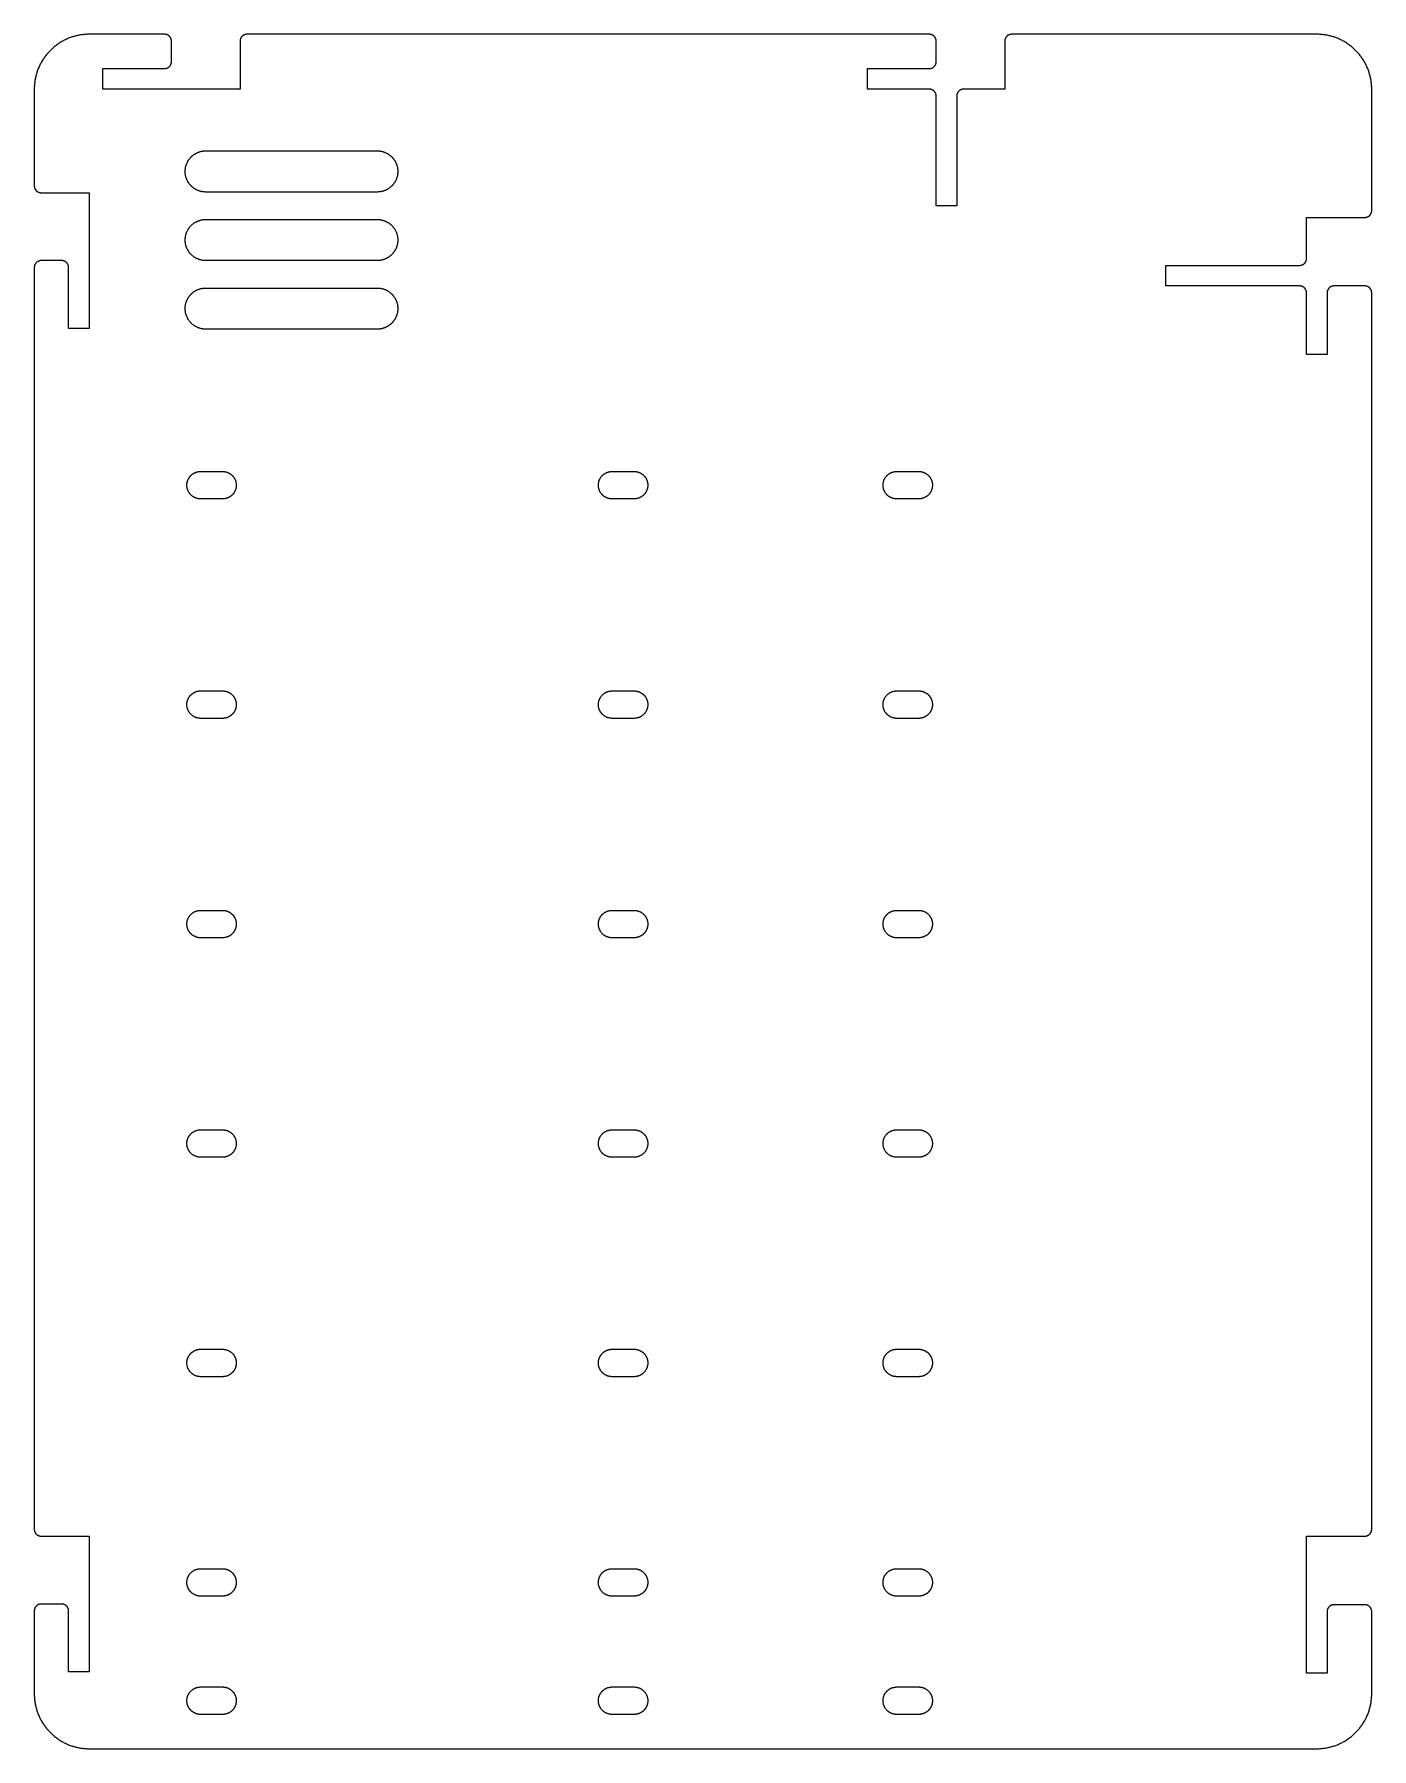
# Model space of a CAD drawing. Header units: metres. Extents: x 0 to 195, y 0 to 250.
import ezdxf

# ---------------------------------------------------------------- set-up
doc = ezdxf.new("R2010")
doc.units = ezdxf.units.M

msp = doc.modelspace()

# ---------------------------------------------------------------- linework, layer by layer
for p, q in [((8, 250), (7.86035, 249.999)), ((19.0176, 250), (8, 250)), ((19.0352, 249.999), (19.0176, 250)), ((30.9824, 250), (30.9648, 249.999)), ((130.518, 250), (30.9824, 250)), ((130.535, 249.999), (130.518, 250)), ((142.482, 250), (142.465, 249.999)), ((187, 250), (142.482, 250)), ((187.14, 249.999), (187, 250)), ((2.24512, 247.558), (2.14941, 247.456)), ((2.34277, 247.657), (2.24512, 247.558)), ((2.44238, 247.755), (2.34277, 247.657)), ((2.54395, 247.851), (2.44238, 247.755)), ((2.64648, 247.945), (2.54395, 247.851)), ((2.75195, 248.038), (2.64648, 247.945)), ((2.85742, 248.128), (2.75195, 248.038)), ((2.96582, 248.217), (2.85742, 248.128)), ((3.0752, 248.304), (2.96582, 248.217)), ((3.18555, 248.389), (3.0752, 248.304)), ((3.29785, 248.472), (3.18555, 248.389)), ((3.41113, 248.553), (3.29785, 248.472)), ((3.52637, 248.632), (3.41113, 248.553)), ((3.64258, 248.709), (3.52637, 248.632)), ((3.76074, 248.784), (3.64258, 248.709)), ((3.87988, 248.857), (3.76074, 248.784)), ((4, 248.928), (3.87988, 248.857)), ((4.12109, 248.997), (4, 248.928)), ((4.24414, 249.063), (4.12109, 248.997)), ((4.36816, 249.128), (4.24414, 249.063)), ((4.49316, 249.19), (4.36816, 249.128)), ((4.61914, 249.25), (4.49316, 249.19)), ((4.74609, 249.309), (4.61914, 249.25)), ((4.87402, 249.364), (4.74609, 249.309)), ((5.00293, 249.417), (4.87402, 249.364)), ((5.13281, 249.469), (5.00293, 249.417)), ((5.26367, 249.518), (5.13281, 249.469)), ((5.39551, 249.564), (5.26367, 249.518)), ((5.52832, 249.608), (5.39551, 249.564)), ((5.66113, 249.65), (5.52832, 249.608)), ((5.79492, 249.69), (5.66113, 249.65)), ((5.92969, 249.728), (5.79492, 249.69)), ((6.06445, 249.763), (5.92969, 249.728)), ((6.2002, 249.795), (6.06445, 249.763)), ((6.33691, 249.825), (6.2002, 249.795)), ((6.47363, 249.853), (6.33691, 249.825)), ((6.61035, 249.879), (6.47363, 249.853)), ((6.74805, 249.901), (6.61035, 249.879)), ((6.88672, 249.922), (6.74805, 249.901)), ((7.02539, 249.94), (6.88672, 249.922)), ((7.16406, 249.956), (7.02539, 249.94)), ((7.30273, 249.97), (7.16406, 249.956)), ((7.44238, 249.98), (7.30273, 249.97)), ((7.58105, 249.989), (7.44238, 249.98)), ((7.7207, 249.995), (7.58105, 249.989)), ((7.86035, 249.999), (7.7207, 249.995)), ((19.0527, 249.999), (19.0352, 249.999)), ((19.0693, 249.998), (19.0527, 249.999)), ((19.1396, 249.99), (19.0693, 249.998)), ((19.1562, 249.987), (19.1396, 249.99)), ((19.1738, 249.984), (19.1562, 249.987)), ((19.1904, 249.981), (19.1738, 249.984)), ((19.208, 249.979), (19.1904, 249.981)), ((19.2246, 249.975), (19.208, 249.979)), ((19.2422, 249.971), (19.2246, 249.975)), ((19.3086, 249.951), (19.2422, 249.971)), ((19.3584, 249.934), (19.3086, 249.951)), ((19.375, 249.927), (19.3584, 249.934)), ((19.3906, 249.921), (19.375, 249.927)), ((19.4062, 249.913), (19.3906, 249.921)), ((19.4229, 249.906), (19.4062, 249.913)), ((19.4697, 249.883), (19.4229, 249.906)), ((19.4844, 249.875), (19.4697, 249.883)), ((19.5, 249.866), (19.4844, 249.875)), ((19.5146, 249.857), (19.5, 249.866)), ((19.5303, 249.848), (19.5146, 249.857)), ((19.5449, 249.839), (19.5303, 249.848)), ((19.5596, 249.829), (19.5449, 249.839)), ((19.5732, 249.819), (19.5596, 249.829)), ((19.5879, 249.809), (19.5732, 249.819)), ((19.6016, 249.799), (19.5879, 249.809)), ((19.6289, 249.777), (19.6016, 249.799)), ((19.6426, 249.766), (19.6289, 249.777)), ((19.6562, 249.755), (19.6426, 249.766)), ((19.6943, 249.72), (19.6562, 249.755)), ((19.7197, 249.694), (19.6943, 249.72)), ((19.7549, 249.656), (19.7197, 249.694)), ((19.7656, 249.643), (19.7549, 249.656)), ((19.7773, 249.629), (19.7656, 249.643)), ((19.7988, 249.602), (19.7773, 249.629)), ((19.8086, 249.588), (19.7988, 249.602)), ((19.8193, 249.573), (19.8086, 249.588)), ((19.8291, 249.56), (19.8193, 249.573)), ((19.8389, 249.545), (19.8291, 249.56)), ((19.8477, 249.53), (19.8389, 249.545)), ((19.8574, 249.515), (19.8477, 249.53)), ((19.8662, 249.5), (19.8574, 249.515)), ((19.875, 249.484), (19.8662, 249.5)), ((19.8828, 249.47), (19.875, 249.484)), ((19.9062, 249.423), (19.8828, 249.47)), ((19.9131, 249.406), (19.9062, 249.423)), ((19.9209, 249.391), (19.9131, 249.406)), ((19.9268, 249.375), (19.9209, 249.391)), ((19.9336, 249.358), (19.9268, 249.375)), ((19.9512, 249.309), (19.9336, 249.358)), ((19.9707, 249.242), (19.9512, 249.309)), ((19.9746, 249.225), (19.9707, 249.242)), ((19.9785, 249.208), (19.9746, 249.225)), ((19.9814, 249.19), (19.9785, 249.208)), ((19.9844, 249.174), (19.9814, 249.19)), ((19.9873, 249.156), (19.9844, 249.174)), ((19.9902, 249.14), (19.9873, 249.156)), ((19.998, 249.069), (19.9902, 249.14)), ((19.999, 249.053), (19.998, 249.069)), ((19.999, 249.035), (19.999, 249.053)), ((20, 249.018), (19.999, 249.035)), ((20, 245.982), (20, 249.018)), ((30.001, 249.035), (30, 249.018)), ((30, 249.018), (30, 242)), ((30.002, 249.069), (30.001, 249.053)), ((30.001, 249.053), (30.001, 249.035)), ((30.0098, 249.14), (30.002, 249.069)), ((30.0127, 249.156), (30.0098, 249.14)), ((30.0156, 249.174), (30.0127, 249.156)), ((30.0186, 249.19), (30.0156, 249.174)), ((30.0215, 249.208), (30.0186, 249.19)), ((30.0254, 249.225), (30.0215, 249.208)), ((30.0293, 249.242), (30.0254, 249.225)), ((30.0488, 249.309), (30.0293, 249.242)), ((30.0664, 249.358), (30.0488, 249.309)), ((30.0732, 249.375), (30.0664, 249.358)), ((30.0791, 249.391), (30.0732, 249.375)), ((30.0869, 249.406), (30.0791, 249.391)), ((30.0938, 249.423), (30.0869, 249.406)), ((30.1172, 249.47), (30.0938, 249.423)), ((30.125, 249.484), (30.1172, 249.47)), ((30.1338, 249.5), (30.125, 249.484)), ((30.1426, 249.515), (30.1338, 249.5)), ((30.1523, 249.53), (30.1426, 249.515)), ((30.1611, 249.545), (30.1523, 249.53)), ((30.1709, 249.56), (30.1611, 249.545)), ((30.1807, 249.573), (30.1709, 249.56)), ((30.1914, 249.588), (30.1807, 249.573)), ((30.2012, 249.602), (30.1914, 249.588)), ((30.2227, 249.629), (30.2012, 249.602)), ((30.2344, 249.643), (30.2227, 249.629)), ((30.2451, 249.656), (30.2344, 249.643)), ((30.2803, 249.694), (30.2451, 249.656)), ((30.3057, 249.72), (30.2803, 249.694)), ((30.3438, 249.755), (30.3057, 249.72)), ((30.3574, 249.766), (30.3438, 249.755)), ((30.3711, 249.777), (30.3574, 249.766)), ((30.3984, 249.799), (30.3711, 249.777)), ((30.4121, 249.809), (30.3984, 249.799)), ((30.4268, 249.819), (30.4121, 249.809)), ((30.4404, 249.829), (30.4268, 249.819)), ((30.4551, 249.839), (30.4404, 249.829)), ((30.4697, 249.848), (30.4551, 249.839)), ((30.4854, 249.857), (30.4697, 249.848)), ((30.5, 249.866), (30.4854, 249.857)), ((30.5156, 249.875), (30.5, 249.866)), ((30.5303, 249.883), (30.5156, 249.875)), ((30.5771, 249.906), (30.5303, 249.883)), ((30.5938, 249.913), (30.5771, 249.906)), ((30.6094, 249.921), (30.5938, 249.913)), ((30.625, 249.927), (30.6094, 249.921)), ((30.6416, 249.934), (30.625, 249.927)), ((30.6914, 249.951), (30.6416, 249.934)), ((30.7578, 249.971), (30.6914, 249.951)), ((30.7754, 249.975), (30.7578, 249.971)), ((30.792, 249.979), (30.7754, 249.975)), ((30.8096, 249.981), (30.792, 249.979)), ((30.8262, 249.984), (30.8096, 249.981)), ((30.8438, 249.987), (30.8262, 249.984)), ((30.8604, 249.99), (30.8438, 249.987)), ((30.9307, 249.998), (30.8604, 249.99)), ((30.9473, 249.999), (30.9307, 249.998)), ((30.9648, 249.999), (30.9473, 249.999)), ((130.553, 249.999), (130.535, 249.999)), ((130.569, 249.998), (130.553, 249.999)), ((130.64, 249.99), (130.569, 249.998)), ((130.656, 249.987), (130.64, 249.99)), ((130.674, 249.984), (130.656, 249.987)), ((130.69, 249.981), (130.674, 249.984)), ((130.708, 249.979), (130.69, 249.981)), ((130.725, 249.975), (130.708, 249.979)), ((130.742, 249.971), (130.725, 249.975)), ((130.809, 249.951), (130.742, 249.971)), ((130.858, 249.934), (130.809, 249.951)), ((130.875, 249.927), (130.858, 249.934)), ((130.891, 249.921), (130.875, 249.927)), ((130.906, 249.913), (130.891, 249.921)), ((130.923, 249.906), (130.906, 249.913)), ((130.97, 249.883), (130.923, 249.906)), ((130.984, 249.875), (130.97, 249.883)), ((131, 249.866), (130.984, 249.875)), ((131.015, 249.857), (131, 249.866)), ((131.03, 249.848), (131.015, 249.857)), ((131.045, 249.839), (131.03, 249.848)), ((131.06, 249.829), (131.045, 249.839)), ((131.073, 249.819), (131.06, 249.829)), ((131.088, 249.809), (131.073, 249.819)), ((131.102, 249.799), (131.088, 249.809)), ((131.129, 249.777), (131.102, 249.799)), ((131.143, 249.766), (131.129, 249.777)), ((131.156, 249.755), (131.143, 249.766)), ((131.194, 249.72), (131.156, 249.755)), ((131.22, 249.694), (131.194, 249.72)), ((131.255, 249.656), (131.22, 249.694)), ((131.266, 249.643), (131.255, 249.656)), ((131.277, 249.629), (131.266, 249.643)), ((131.299, 249.602), (131.277, 249.629)), ((131.309, 249.588), (131.299, 249.602)), ((131.319, 249.573), (131.309, 249.588)), ((131.329, 249.56), (131.319, 249.573)), ((131.339, 249.545), (131.329, 249.56)), ((131.348, 249.53), (131.339, 249.545)), ((131.357, 249.515), (131.348, 249.53)), ((131.366, 249.5), (131.357, 249.515)), ((131.375, 249.484), (131.366, 249.5)), ((131.383, 249.47), (131.375, 249.484)), ((131.406, 249.423), (131.383, 249.47)), ((131.413, 249.406), (131.406, 249.423)), ((131.421, 249.391), (131.413, 249.406)), ((131.427, 249.375), (131.421, 249.391)), ((131.434, 249.358), (131.427, 249.375)), ((131.451, 249.309), (131.434, 249.358)), ((131.471, 249.242), (131.451, 249.309)), ((131.475, 249.225), (131.471, 249.242)), ((131.479, 249.208), (131.475, 249.225)), ((131.481, 249.19), (131.479, 249.208)), ((131.484, 249.174), (131.481, 249.19)), ((131.487, 249.156), (131.484, 249.174)), ((131.49, 249.14), (131.487, 249.156)), ((131.498, 249.069), (131.49, 249.14)), ((131.499, 249.053), (131.498, 249.069)), ((131.499, 249.035), (131.499, 249.053)), ((131.5, 249.018), (131.499, 249.035)), ((131.5, 245.982), (131.5, 249.018)), ((141.501, 249.035), (141.5, 249.018)), ((141.5, 249.018), (141.5, 242)), ((141.502, 249.069), (141.501, 249.053)), ((141.501, 249.053), (141.501, 249.035)), ((141.51, 249.14), (141.502, 249.069)), ((141.513, 249.156), (141.51, 249.14)), ((141.516, 249.174), (141.513, 249.156)), ((141.519, 249.19), (141.516, 249.174)), ((141.521, 249.208), (141.519, 249.19)), ((141.525, 249.225), (141.521, 249.208)), ((141.529, 249.242), (141.525, 249.225)), ((141.549, 249.309), (141.529, 249.242)), ((141.566, 249.358), (141.549, 249.309)), ((141.573, 249.375), (141.566, 249.358)), ((141.579, 249.391), (141.573, 249.375)), ((141.587, 249.406), (141.579, 249.391)), ((141.594, 249.423), (141.587, 249.406)), ((141.617, 249.47), (141.594, 249.423)), ((141.625, 249.484), (141.617, 249.47)), ((141.634, 249.5), (141.625, 249.484)), ((141.643, 249.515), (141.634, 249.5)), ((141.652, 249.53), (141.643, 249.515)), ((141.661, 249.545), (141.652, 249.53)), ((141.671, 249.56), (141.661, 249.545)), ((141.681, 249.573), (141.671, 249.56)), ((141.691, 249.588), (141.681, 249.573)), ((141.701, 249.602), (141.691, 249.588)), ((141.723, 249.629), (141.701, 249.602)), ((141.734, 249.643), (141.723, 249.629)), ((141.745, 249.656), (141.734, 249.643)), ((141.78, 249.694), (141.745, 249.656)), ((141.806, 249.72), (141.78, 249.694)), ((141.844, 249.755), (141.806, 249.72)), ((141.857, 249.766), (141.844, 249.755)), ((141.871, 249.777), (141.857, 249.766)), ((141.898, 249.799), (141.871, 249.777)), ((141.912, 249.809), (141.898, 249.799)), ((141.927, 249.819), (141.912, 249.809)), ((141.94, 249.829), (141.927, 249.819)), ((141.955, 249.839), (141.94, 249.829)), ((141.97, 249.848), (141.955, 249.839)), ((141.985, 249.857), (141.97, 249.848)), ((142, 249.866), (141.985, 249.857)), ((142.016, 249.875), (142, 249.866)), ((142.03, 249.883), (142.016, 249.875)), ((142.077, 249.906), (142.03, 249.883)), ((142.094, 249.913), (142.077, 249.906)), ((142.109, 249.921), (142.094, 249.913)), ((142.125, 249.927), (142.109, 249.921)), ((142.142, 249.934), (142.125, 249.927)), ((142.191, 249.951), (142.142, 249.934)), ((142.258, 249.971), (142.191, 249.951)), ((142.275, 249.975), (142.258, 249.971)), ((142.292, 249.979), (142.275, 249.975)), ((142.31, 249.981), (142.292, 249.979)), ((142.326, 249.984), (142.31, 249.981)), ((142.344, 249.987), (142.326, 249.984)), ((142.36, 249.99), (142.344, 249.987)), ((142.431, 249.998), (142.36, 249.99)), ((142.447, 249.999), (142.431, 249.998)), ((142.465, 249.999), (142.447, 249.999)), ((187.279, 249.995), (187.14, 249.999)), ((187.419, 249.989), (187.279, 249.995)), ((187.558, 249.98), (187.419, 249.989)), ((187.697, 249.97), (187.558, 249.98)), ((187.836, 249.956), (187.697, 249.97)), ((187.975, 249.94), (187.836, 249.956)), ((188.113, 249.922), (187.975, 249.94)), ((188.252, 249.901), (188.113, 249.922)), ((188.39, 249.879), (188.252, 249.901)), ((188.526, 249.853), (188.39, 249.879)), ((188.663, 249.825), (188.526, 249.853)), ((188.8, 249.795), (188.663, 249.825)), ((188.936, 249.763), (188.8, 249.795)), ((189.07, 249.728), (188.936, 249.763)), ((189.205, 249.69), (189.07, 249.728)), ((189.339, 249.65), (189.205, 249.69)), ((189.472, 249.608), (189.339, 249.65)), ((189.604, 249.564), (189.472, 249.608)), ((189.736, 249.518), (189.604, 249.564)), ((189.867, 249.469), (189.736, 249.518)), ((189.997, 249.417), (189.867, 249.469)), ((190.126, 249.364), (189.997, 249.417)), ((190.254, 249.309), (190.126, 249.364)), ((190.381, 249.25), (190.254, 249.309)), ((190.507, 249.19), (190.381, 249.25)), ((190.632, 249.128), (190.507, 249.19)), ((190.756, 249.063), (190.632, 249.128)), ((190.879, 248.997), (190.756, 249.063)), ((191, 248.928), (190.879, 248.997)), ((191.12, 248.857), (191, 248.928)), ((191.239, 248.784), (191.12, 248.857)), ((191.357, 248.709), (191.239, 248.784)), ((191.474, 248.632), (191.357, 248.709)), ((191.589, 248.553), (191.474, 248.632)), ((191.702, 248.472), (191.589, 248.553)), ((191.814, 248.389), (191.702, 248.472)), ((191.925, 248.304), (191.814, 248.389)), ((192.034, 248.217), (191.925, 248.304)), ((192.143, 248.128), (192.034, 248.217)), ((192.248, 248.038), (192.143, 248.128)), ((192.354, 247.945), (192.248, 248.038)), ((192.456, 247.851), (192.354, 247.945)), ((192.558, 247.755), (192.456, 247.851)), ((192.657, 247.657), (192.558, 247.755)), ((192.755, 247.558), (192.657, 247.657)), ((192.851, 247.456), (192.755, 247.558)), ((0.63574, 245.126), (0.58301, 244.997)), ((0.69141, 245.254), (0.63574, 245.126)), ((0.75, 245.381), (0.69141, 245.254)), ((0.80957, 245.507), (0.75, 245.381)), ((0.87207, 245.632), (0.80957, 245.507)), ((0.93652, 245.756), (0.87207, 245.632)), ((1.00293, 245.879), (0.93652, 245.756)), ((1.07227, 246), (1.00293, 245.879)), ((1.14258, 246.12), (1.07227, 246)), ((1.21582, 246.239), (1.14258, 246.12)), ((1.29102, 246.357), (1.21582, 246.239)), ((1.36816, 246.474), (1.29102, 246.357)), ((1.44727, 246.589), (1.36816, 246.474)), ((1.52832, 246.702), (1.44727, 246.589)), ((1.61133, 246.814), (1.52832, 246.702)), ((1.69629, 246.925), (1.61133, 246.814)), ((1.7832, 247.034), (1.69629, 246.925)), ((1.87207, 247.143), (1.7832, 247.034)), ((1.96191, 247.248), (1.87207, 247.143)), ((2.05469, 247.354), (1.96191, 247.248)), ((2.14941, 247.456), (2.05469, 247.354)), ((10, 242), (10, 245)), ((10, 245), (19.0176, 245)), ((19.0176, 245), (19.0352, 245.001)), ((19.0352, 245.001), (19.0527, 245.001)), ((19.0527, 245.001), (19.0693, 245.002)), ((19.0693, 245.002), (19.1396, 245.01)), ((19.1396, 245.01), (19.1562, 245.013)), ((19.1562, 245.013), (19.1738, 245.016)), ((19.1738, 245.016), (19.1904, 245.019)), ((19.1904, 245.019), (19.208, 245.021)), ((19.208, 245.021), (19.2246, 245.025)), ((19.2246, 245.025), (19.2422, 245.029)), ((19.2422, 245.029), (19.3086, 245.049)), ((19.3086, 245.049), (19.3584, 245.066)), ((19.3584, 245.066), (19.375, 245.073)), ((19.375, 245.073), (19.3906, 245.079)), ((19.3906, 245.079), (19.4062, 245.087)), ((19.4062, 245.087), (19.4229, 245.094)), ((19.4229, 245.094), (19.4697, 245.117)), ((19.4697, 245.117), (19.4844, 245.125)), ((19.4844, 245.125), (19.5, 245.134)), ((19.5, 245.134), (19.5146, 245.143)), ((19.5146, 245.143), (19.5303, 245.152)), ((19.5303, 245.152), (19.5449, 245.161)), ((19.5449, 245.161), (19.5596, 245.171)), ((19.5596, 245.171), (19.5732, 245.181)), ((19.5732, 245.181), (19.5879, 245.191)), ((19.5879, 245.191), (19.6016, 245.201)), ((19.6016, 245.201), (19.6289, 245.223)), ((19.6289, 245.223), (19.6426, 245.234)), ((19.6426, 245.234), (19.6562, 245.245)), ((19.6562, 245.245), (19.6943, 245.28)), ((19.6943, 245.28), (19.7197, 245.306)), ((19.7197, 245.306), (19.7549, 245.344)), ((19.7549, 245.344), (19.7656, 245.357)), ((19.7656, 245.357), (19.7773, 245.371)), ((19.7773, 245.371), (19.7988, 245.398)), ((19.7988, 245.398), (19.8086, 245.412)), ((19.8086, 245.412), (19.8193, 245.427)), ((19.8193, 245.427), (19.8291, 245.44)), ((19.8291, 245.44), (19.8389, 245.455)), ((19.8389, 245.455), (19.8477, 245.47)), ((19.8477, 245.47), (19.8574, 245.485)), ((19.8574, 245.485), (19.8662, 245.5)), ((19.8662, 245.5), (19.875, 245.516)), ((19.875, 245.516), (19.8828, 245.53)), ((19.8828, 245.53), (19.9062, 245.577)), ((19.9062, 245.577), (19.9131, 245.594)), ((19.9131, 245.594), (19.9209, 245.609)), ((19.9209, 245.609), (19.9268, 245.625)), ((19.9268, 245.625), (19.9336, 245.642)), ((19.9336, 245.642), (19.9512, 245.691)), ((19.9512, 245.691), (19.9707, 245.758)), ((19.9707, 245.758), (19.9746, 245.775)), ((19.9746, 245.775), (19.9785, 245.792)), ((19.9785, 245.792), (19.9814, 245.81)), ((19.9814, 245.81), (19.9844, 245.826)), ((19.9844, 245.826), (19.9873, 245.844)), ((19.9873, 245.844), (19.9902, 245.86)), ((19.9902, 245.86), (19.998, 245.931)), ((19.998, 245.931), (19.999, 245.947)), ((19.999, 245.965), (20, 245.982)), ((19.999, 245.947), (19.999, 245.965)), ((121.5, 242), (121.5, 245)), ((121.5, 245), (130.518, 245)), ((130.518, 245), (130.535, 245.001)), ((130.535, 245.001), (130.553, 245.001)), ((130.553, 245.001), (130.569, 245.002)), ((130.569, 245.002), (130.64, 245.01)), ((130.64, 245.01), (130.656, 245.013)), ((130.656, 245.013), (130.674, 245.016)), ((130.674, 245.016), (130.69, 245.019)), ((130.69, 245.019), (130.708, 245.021)), ((130.708, 245.021), (130.725, 245.025)), ((130.725, 245.025), (130.742, 245.029)), ((130.742, 245.029), (130.809, 245.049)), ((130.809, 245.049), (130.858, 245.066)), ((130.858, 245.066), (130.875, 245.073)), ((130.875, 245.073), (130.891, 245.079)), ((130.891, 245.079), (130.906, 245.087)), ((130.906, 245.087), (130.923, 245.094)), ((130.923, 245.094), (130.97, 245.117)), ((130.97, 245.117), (130.984, 245.125)), ((130.984, 245.125), (131, 245.134)), ((131, 245.134), (131.015, 245.143)), ((131.015, 245.143), (131.03, 245.152)), ((131.03, 245.152), (131.045, 245.161)), ((131.045, 245.161), (131.06, 245.171)), ((131.06, 245.171), (131.073, 245.181)), ((131.073, 245.181), (131.088, 245.191)), ((131.088, 245.191), (131.102, 245.201)), ((131.102, 245.201), (131.129, 245.223)), ((131.129, 245.223), (131.143, 245.234)), ((131.143, 245.234), (131.156, 245.245)), ((131.156, 245.245), (131.194, 245.28)), ((131.194, 245.28), (131.22, 245.306)), ((131.22, 245.306), (131.255, 245.344)), ((131.255, 245.344), (131.266, 245.357)), ((131.266, 245.357), (131.277, 245.371)), ((131.277, 245.371), (131.299, 245.398)), ((131.299, 245.398), (131.309, 245.412)), ((131.309, 245.412), (131.319, 245.427)), ((131.319, 245.427), (131.329, 245.44)), ((131.329, 245.44), (131.339, 245.455)), ((131.339, 245.455), (131.348, 245.47)), ((131.348, 245.47), (131.357, 245.485)), ((131.357, 245.485), (131.366, 245.5)), ((131.366, 245.5), (131.375, 245.516)), ((131.375, 245.516), (131.383, 245.53)), ((131.383, 245.53), (131.406, 245.577)), ((131.406, 245.577), (131.413, 245.594)), ((131.413, 245.594), (131.421, 245.609)), ((131.421, 245.609), (131.427, 245.625)), ((131.427, 245.625), (131.434, 245.642)), ((131.434, 245.642), (131.451, 245.691)), ((131.451, 245.691), (131.471, 245.758)), ((131.471, 245.758), (131.475, 245.775)), ((131.475, 245.775), (131.479, 245.792)), ((131.479, 245.792), (131.481, 245.81)), ((131.481, 245.81), (131.484, 245.826)), ((131.484, 245.826), (131.487, 245.844)), ((131.487, 245.844), (131.49, 245.86)), ((131.49, 245.86), (131.498, 245.931)), ((131.498, 245.931), (131.499, 245.947)), ((131.499, 245.965), (131.5, 245.982)), ((131.499, 245.947), (131.499, 245.965)), ((192.945, 247.354), (192.851, 247.456)), ((193.038, 247.248), (192.945, 247.354)), ((193.128, 247.143), (193.038, 247.248)), ((193.217, 247.034), (193.128, 247.143)), ((193.304, 246.925), (193.217, 247.034)), ((193.389, 246.814), (193.304, 246.925)), ((193.472, 246.702), (193.389, 246.814)), ((193.553, 246.589), (193.472, 246.702)), ((193.632, 246.474), (193.553, 246.589)), ((193.709, 246.357), (193.632, 246.474)), ((193.784, 246.239), (193.709, 246.357)), ((193.857, 246.12), (193.784, 246.239)), ((193.928, 246), (193.857, 246.12)), ((193.997, 245.879), (193.928, 246)), ((194.063, 245.756), (193.997, 245.879)), ((194.128, 245.632), (194.063, 245.756)), ((194.19, 245.507), (194.128, 245.632)), ((194.25, 245.381), (194.19, 245.507)), ((194.309, 245.254), (194.25, 245.381)), ((194.364, 245.126), (194.309, 245.254)), ((194.417, 244.997), (194.364, 245.126)), ((0.01953, 242.558), (0.01074, 242.419)), ((0.03027, 242.697), (0.01953, 242.558)), ((0.04395, 242.836), (0.03027, 242.697)), ((0.05957, 242.975), (0.04395, 242.836)), ((0.07812, 243.113), (0.05957, 242.975)), ((0.09863, 243.252), (0.07812, 243.113)), ((0.12109, 243.39), (0.09863, 243.252)), ((0.14746, 243.526), (0.12109, 243.39)), ((0.1748, 243.663), (0.14746, 243.526)), ((0.20508, 243.8), (0.1748, 243.663)), ((0.2373, 243.936), (0.20508, 243.8)), ((0.27246, 244.07), (0.2373, 243.936)), ((0.30957, 244.205), (0.27246, 244.07)), ((0.34961, 244.339), (0.30957, 244.205)), ((0.3916, 244.472), (0.34961, 244.339)), ((0.43555, 244.604), (0.3916, 244.472)), ((0.48242, 244.736), (0.43555, 244.604)), ((0.53125, 244.867), (0.48242, 244.736)), ((0.58301, 244.997), (0.53125, 244.867)), ((194.469, 244.867), (194.417, 244.997)), ((194.518, 244.736), (194.469, 244.867)), ((194.564, 244.604), (194.518, 244.736)), ((194.608, 244.472), (194.564, 244.604)), ((194.65, 244.339), (194.608, 244.472)), ((194.69, 244.205), (194.65, 244.339)), ((194.728, 244.07), (194.69, 244.205)), ((194.763, 243.936), (194.728, 244.07)), ((194.795, 243.8), (194.763, 243.936)), ((194.825, 243.663), (194.795, 243.8)), ((194.853, 243.526), (194.825, 243.663)), ((194.879, 243.39), (194.853, 243.526)), ((194.901, 243.252), (194.879, 243.39)), ((194.922, 243.113), (194.901, 243.252)), ((194.94, 242.975), (194.922, 243.113)), ((194.956, 242.836), (194.94, 242.975)), ((194.97, 242.697), (194.956, 242.836)), ((194.98, 242.558), (194.97, 242.697)), ((194.989, 242.419), (194.98, 242.558)), ((0.00098, 242.14), (0, 242)), ((0, 242), (0, 227.883)), ((0.00488, 242.279), (0.00098, 242.14)), ((0.01074, 242.419), (0.00488, 242.279)), ((30, 242), (10, 242)), ((130.518, 242), (121.5, 242)), ((130.535, 241.999), (130.518, 242)), ((130.553, 241.999), (130.535, 241.999)), ((130.569, 241.998), (130.553, 241.999)), ((130.64, 241.99), (130.569, 241.998)), ((130.656, 241.987), (130.64, 241.99)), ((130.674, 241.984), (130.656, 241.987)), ((130.69, 241.981), (130.674, 241.984)), ((130.708, 241.979), (130.69, 241.981)), ((130.725, 241.975), (130.708, 241.979)), ((130.742, 241.971), (130.725, 241.975)), ((130.809, 241.951), (130.742, 241.971)), ((130.858, 241.934), (130.809, 241.951)), ((130.875, 241.927), (130.858, 241.934)), ((130.891, 241.921), (130.875, 241.927)), ((130.906, 241.913), (130.891, 241.921)), ((130.923, 241.906), (130.906, 241.913)), ((130.97, 241.883), (130.923, 241.906)), ((130.984, 241.875), (130.97, 241.883)), ((131, 241.866), (130.984, 241.875)), ((131.015, 241.857), (131, 241.866)), ((131.03, 241.848), (131.015, 241.857)), ((131.045, 241.839), (131.03, 241.848)), ((131.06, 241.829), (131.045, 241.839)), ((131.073, 241.819), (131.06, 241.829)), ((131.088, 241.809), (131.073, 241.819)), ((131.102, 241.799), (131.088, 241.809)), ((131.129, 241.777), (131.102, 241.799)), ((131.143, 241.766), (131.129, 241.777)), ((131.156, 241.755), (131.143, 241.766)), ((131.194, 241.72), (131.156, 241.755)), ((131.22, 241.694), (131.194, 241.72)), ((131.255, 241.656), (131.22, 241.694)), ((131.266, 241.643), (131.255, 241.656)), ((131.277, 241.629), (131.266, 241.643)), ((131.299, 241.602), (131.277, 241.629)), ((131.309, 241.588), (131.299, 241.602)), ((131.319, 241.573), (131.309, 241.588)), ((131.329, 241.56), (131.319, 241.573)), ((131.339, 241.545), (131.329, 241.56)), ((131.348, 241.53), (131.339, 241.545)), ((131.357, 241.515), (131.348, 241.53)), ((131.366, 241.5), (131.357, 241.515)), ((131.375, 241.484), (131.366, 241.5)), ((131.383, 241.47), (131.375, 241.484)), ((131.406, 241.423), (131.383, 241.47)), ((131.413, 241.406), (131.406, 241.423)), ((131.421, 241.391), (131.413, 241.406)), ((131.427, 241.375), (131.421, 241.391)), ((131.434, 241.358), (131.427, 241.375)), ((131.451, 241.309), (131.434, 241.358)), ((131.471, 241.242), (131.451, 241.309)), ((131.475, 241.225), (131.471, 241.242)), ((131.479, 241.208), (131.475, 241.225)), ((131.481, 241.19), (131.479, 241.208)), ((131.484, 241.174), (131.481, 241.19)), ((131.487, 241.156), (131.484, 241.174)), ((131.49, 241.14), (131.487, 241.156)), ((131.498, 241.069), (131.49, 241.14)), ((131.499, 241.053), (131.498, 241.069)), ((131.499, 241.035), (131.499, 241.053)), ((131.5, 241.018), (131.499, 241.035)), ((131.5, 225), (131.5, 241.018)), ((134.501, 241.035), (134.5, 241.018)), ((134.5, 241.018), (134.5, 225)), ((134.502, 241.069), (134.501, 241.053)), ((134.501, 241.053), (134.501, 241.035)), ((134.51, 241.14), (134.502, 241.069)), ((134.513, 241.156), (134.51, 241.14)), ((134.516, 241.174), (134.513, 241.156)), ((134.519, 241.19), (134.516, 241.174)), ((134.521, 241.208), (134.519, 241.19)), ((134.525, 241.225), (134.521, 241.208)), ((134.529, 241.242), (134.525, 241.225)), ((134.549, 241.309), (134.529, 241.242)), ((134.566, 241.358), (134.549, 241.309)), ((134.573, 241.375), (134.566, 241.358)), ((134.579, 241.391), (134.573, 241.375)), ((134.587, 241.406), (134.579, 241.391)), ((134.594, 241.423), (134.587, 241.406)), ((134.617, 241.47), (134.594, 241.423)), ((134.625, 241.484), (134.617, 241.47)), ((134.634, 241.5), (134.625, 241.484)), ((134.643, 241.515), (134.634, 241.5)), ((134.652, 241.53), (134.643, 241.515)), ((134.661, 241.545), (134.652, 241.53)), ((134.671, 241.56), (134.661, 241.545)), ((134.681, 241.573), (134.671, 241.56)), ((134.691, 241.588), (134.681, 241.573)), ((134.701, 241.602), (134.691, 241.588)), ((134.723, 241.629), (134.701, 241.602)), ((134.734, 241.643), (134.723, 241.629)), ((134.745, 241.656), (134.734, 241.643)), ((134.78, 241.694), (134.745, 241.656)), ((134.806, 241.72), (134.78, 241.694)), ((134.844, 241.755), (134.806, 241.72)), ((134.857, 241.766), (134.844, 241.755)), ((134.871, 241.777), (134.857, 241.766)), ((134.898, 241.799), (134.871, 241.777)), ((134.912, 241.809), (134.898, 241.799)), ((134.927, 241.819), (134.912, 241.809)), ((134.94, 241.829), (134.927, 241.819)), ((134.955, 241.839), (134.94, 241.829)), ((134.97, 241.848), (134.955, 241.839)), ((134.985, 241.857), (134.97, 241.848)), ((135, 241.866), (134.985, 241.857)), ((135.016, 241.875), (135, 241.866)), ((135.03, 241.883), (135.016, 241.875)), ((135.077, 241.906), (135.03, 241.883)), ((135.094, 241.913), (135.077, 241.906)), ((135.109, 241.921), (135.094, 241.913)), ((135.125, 241.927), (135.109, 241.921)), ((135.142, 241.934), (135.125, 241.927)), ((135.191, 241.951), (135.142, 241.934)), ((135.258, 241.971), (135.191, 241.951)), ((135.275, 241.975), (135.258, 241.971)), ((135.292, 241.979), (135.275, 241.975)), ((135.31, 241.981), (135.292, 241.979)), ((135.326, 241.984), (135.31, 241.981)), ((135.344, 241.987), (135.326, 241.984)), ((135.36, 241.99), (135.344, 241.987)), ((135.431, 241.998), (135.36, 241.99)), ((135.447, 241.999), (135.431, 241.998)), ((135.465, 241.999), (135.447, 241.999)), ((135.482, 242), (135.465, 241.999)), ((141.5, 242), (135.482, 242)), ((194.995, 242.279), (194.989, 242.419)), ((194.999, 242.14), (194.995, 242.279)), ((195, 242), (194.999, 242.14)), ((195, 224.282), (195, 242)), ((23.3223, 232.487), (23.4102, 232.544)), ((23.4102, 232.544), (23.4551, 232.571)), ((23.4551, 232.571), (23.5, 232.598)), ((23.5, 232.598), (23.5459, 232.624)), ((23.5459, 232.624), (23.6377, 232.673)), ((23.6377, 232.673), (23.6846, 232.696)), ((23.6846, 232.696), (23.7324, 232.719)), ((23.7324, 232.719), (23.8281, 232.762)), ((23.8281, 232.762), (23.876, 232.781)), ((23.876, 232.781), (23.9248, 232.801)), ((23.9248, 232.801), (23.9736, 232.819)), ((23.9736, 232.819), (24.0234, 232.837)), ((24.0234, 232.837), (24.0732, 232.854)), ((24.0732, 232.854), (24.123, 232.869)), ((24.123, 232.869), (24.1729, 232.884)), ((24.1729, 232.884), (24.2744, 232.911)), ((24.2744, 232.911), (24.376, 232.935)), ((24.376, 232.935), (24.4277, 232.945)), ((24.4277, 232.945), (24.4795, 232.954)), ((24.4795, 232.954), (24.5303, 232.963)), ((24.5303, 232.963), (24.582, 232.971)), ((24.582, 232.971), (24.6348, 232.978)), ((24.6348, 232.978), (24.6865, 232.983)), ((24.6865, 232.983), (24.7383, 232.988)), ((24.7383, 232.988), (24.791, 232.993)), ((24.791, 232.993), (24.8428, 232.996)), ((24.8428, 232.996), (24.9473, 233)), ((24.9473, 233), (50.0527, 233)), ((50.0527, 233), (50.1572, 232.996)), ((50.1572, 232.996), (50.209, 232.993)), ((50.209, 232.993), (50.2617, 232.988)), ((50.2617, 232.988), (50.3135, 232.983)), ((50.3135, 232.983), (50.3652, 232.978)), ((50.3652, 232.978), (50.418, 232.971)), ((50.418, 232.971), (50.4697, 232.963)), ((50.4697, 232.963), (50.5205, 232.954)), ((50.5205, 232.954), (50.5723, 232.945)), ((50.5723, 232.945), (50.624, 232.935)), ((50.624, 232.935), (50.7256, 232.911)), ((50.7256, 232.911), (50.8271, 232.884)), ((50.8271, 232.884), (50.877, 232.869)), ((50.877, 232.869), (50.9268, 232.854)), ((50.9268, 232.854), (50.9766, 232.837)), ((50.9766, 232.837), (51.0264, 232.819)), ((51.0264, 232.819), (51.0752, 232.801)), ((51.0752, 232.801), (51.124, 232.781)), ((51.124, 232.781), (51.1719, 232.762)), ((51.1719, 232.762), (51.2676, 232.719)), ((51.2676, 232.719), (51.3154, 232.696)), ((51.3154, 232.696), (51.3623, 232.673)), ((51.3623, 232.673), (51.4541, 232.624)), ((51.4541, 232.624), (51.5, 232.598)), ((51.5, 232.598), (51.5449, 232.571)), ((51.5449, 232.571), (51.5898, 232.544)), ((51.5898, 232.544), (51.6777, 232.487)), ((22, 230.053), (22.0039, 230.157)), ((22, 229.947), (22, 230.053)), ((22.0039, 230.157), (22.0068, 230.209)), ((22.0068, 230.209), (22.0117, 230.262)), ((22.0117, 230.262), (22.0166, 230.313)), ((22.0166, 230.313), (22.0225, 230.365)), ((22.0225, 230.365), (22.0293, 230.418)), ((22.0293, 230.418), (22.0371, 230.47)), ((22.0371, 230.47), (22.0459, 230.521)), ((22.0459, 230.521), (22.0547, 230.572)), ((22.0547, 230.572), (22.0654, 230.624)), ((22.0654, 230.624), (22.0889, 230.726)), ((22.0889, 230.726), (22.1162, 230.827)), ((22.1162, 230.827), (22.1309, 230.877)), ((22.1309, 230.877), (22.1465, 230.927)), ((22.1465, 230.927), (22.1631, 230.977)), ((22.1631, 230.977), (22.1807, 231.026)), ((22.1807, 231.026), (22.1992, 231.075)), ((22.1992, 231.075), (22.2188, 231.124)), ((22.2188, 231.124), (22.2383, 231.172)), ((22.2383, 231.172), (22.2812, 231.268)), ((22.2812, 231.268), (22.3037, 231.315)), ((22.3037, 231.315), (22.3271, 231.362)), ((22.3271, 231.362), (22.376, 231.454)), ((22.376, 231.454), (22.4023, 231.5)), ((22.4023, 231.5), (22.4287, 231.545)), ((22.4287, 231.545), (22.4561, 231.59)), ((22.4561, 231.59), (22.5127, 231.678)), ((22.5127, 231.678), (22.5732, 231.764)), ((22.5732, 231.764), (22.6045, 231.806)), ((22.6045, 231.806), (22.6357, 231.847)), ((22.6357, 231.847), (22.7021, 231.929)), ((22.7021, 231.929), (22.7363, 231.968)), ((22.7363, 231.968), (22.7705, 232.008)), ((22.7705, 232.008), (22.8057, 232.046)), ((22.8057, 232.046), (22.8418, 232.084)), ((22.8418, 232.084), (22.916, 232.158)), ((22.916, 232.158), (22.9541, 232.194)), ((22.9541, 232.194), (22.9922, 232.229)), ((22.9922, 232.229), (23.0322, 232.264)), ((23.0322, 232.264), (23.0713, 232.298)), ((23.0713, 232.298), (23.1533, 232.364)), ((23.1533, 232.364), (23.1943, 232.396)), ((23.1943, 232.396), (23.2363, 232.427)), ((23.2363, 232.427), (23.3223, 232.487)), ((51.6777, 232.487), (51.7637, 232.427)), ((51.7637, 232.427), (51.8057, 232.396)), ((51.8057, 232.396), (51.8467, 232.364)), ((51.8467, 232.364), (51.9287, 232.298)), ((51.9287, 232.298), (51.9678, 232.264)), ((51.9678, 232.264), (52.0078, 232.229)), ((52.0078, 232.229), (52.0459, 232.194)), ((52.0459, 232.194), (52.084, 232.158)), ((52.084, 232.158), (52.1582, 232.084)), ((52.1582, 232.084), (52.1943, 232.046)), ((52.1943, 232.046), (52.2295, 232.008)), ((52.2295, 232.008), (52.2637, 231.968)), ((52.2637, 231.968), (52.2979, 231.929)), ((52.2979, 231.929), (52.3643, 231.847)), ((52.3643, 231.847), (52.3955, 231.806)), ((52.3955, 231.806), (52.4268, 231.764)), ((52.4268, 231.764), (52.4873, 231.678)), ((52.4873, 231.678), (52.5439, 231.59)), ((52.5439, 231.59), (52.5713, 231.545)), ((52.5713, 231.545), (52.5977, 231.5)), ((52.5977, 231.5), (52.624, 231.454)), ((52.624, 231.454), (52.6729, 231.362)), ((52.6729, 231.362), (52.6963, 231.315)), ((52.6963, 231.315), (52.7188, 231.268)), ((52.7188, 231.268), (52.7617, 231.172)), ((52.7617, 231.172), (52.7812, 231.124)), ((52.7812, 231.124), (52.8008, 231.075)), ((52.8008, 231.075), (52.8193, 231.026)), ((52.8193, 231.026), (52.8369, 230.977)), ((52.8369, 230.977), (52.8535, 230.927)), ((52.8535, 230.927), (52.8691, 230.877)), ((52.8691, 230.877), (52.8838, 230.827)), ((52.8838, 230.827), (52.9111, 230.726)), ((52.9111, 230.726), (52.9346, 230.624)), ((52.9346, 230.624), (52.9453, 230.572)), ((52.9453, 230.572), (52.9541, 230.521)), ((52.9541, 230.521), (52.9629, 230.47)), ((52.9629, 230.47), (52.9707, 230.418)), ((52.9707, 230.418), (52.9775, 230.365)), ((52.9775, 230.365), (52.9834, 230.313)), ((52.9834, 230.313), (52.9883, 230.262)), ((52.9883, 230.262), (52.9932, 230.209)), ((52.9932, 230.209), (52.9961, 230.157)), ((52.9961, 230.157), (53, 230.053)), ((53, 230.053), (53, 229.947)), ((0, 227.883), (0.00098, 227.865)), ((0.00098, 227.865), (0.00098, 227.848)), ((0.00098, 227.848), (0.00195, 227.83)), ((0.00195, 227.83), (0.00391, 227.812)), ((0.00391, 227.812), (0.00586, 227.796)), ((0.00586, 227.796), (0.00977, 227.761)), ((0.00977, 227.761), (0.0127, 227.743)), ((0.0127, 227.743), (0.01562, 227.727)), ((0.01562, 227.727), (0.01855, 227.709)), ((0.01855, 227.709), (0.02148, 227.692)), ((0.02148, 227.692), (0.02539, 227.675)), ((0.02539, 227.675), (0.0293, 227.658)), ((0.0293, 227.658), (0.03418, 227.642)), ((0.03418, 227.642), (0.03906, 227.624)), ((0.03906, 227.624), (0.04883, 227.591)), ((0.04883, 227.591), (0.06055, 227.558)), ((0.06055, 227.558), (0.06641, 227.542)), ((0.06641, 227.542), (0.07324, 227.525)), ((0.07324, 227.525), (0.0791, 227.509)), ((0.0791, 227.509), (0.08691, 227.493)), ((22.0039, 229.843), (22, 229.947)), ((22.0068, 229.791), (22.0039, 229.843)), ((22.0117, 229.738), (22.0068, 229.791)), ((22.0166, 229.687), (22.0117, 229.738)), ((22.0225, 229.635), (22.0166, 229.687)), ((22.0293, 229.582), (22.0225, 229.635)), ((22.0371, 229.53), (22.0293, 229.582)), ((22.0459, 229.479), (22.0371, 229.53)), ((22.0547, 229.428), (22.0459, 229.479)), ((22.0654, 229.376), (22.0547, 229.428)), ((22.0889, 229.274), (22.0654, 229.376)), ((22.1162, 229.173), (22.0889, 229.274)), ((22.1309, 229.123), (22.1162, 229.173)), ((22.1465, 229.073), (22.1309, 229.123)), ((22.1631, 229.023), (22.1465, 229.073)), ((22.1807, 228.974), (22.1631, 229.023)), ((22.1992, 228.925), (22.1807, 228.974)), ((22.2188, 228.876), (22.1992, 228.925)), ((22.2383, 228.828), (22.2188, 228.876)), ((22.2812, 228.732), (22.2383, 228.828)), ((22.3037, 228.685), (22.2812, 228.732)), ((22.3271, 228.638), (22.3037, 228.685)), ((22.376, 228.546), (22.3271, 228.638)), ((22.4023, 228.5), (22.376, 228.546)), ((22.4287, 228.455), (22.4023, 228.5)), ((22.4561, 228.41), (22.4287, 228.455)), ((22.5127, 228.322), (22.4561, 228.41)), ((22.5732, 228.236), (22.5127, 228.322)), ((22.6045, 228.194), (22.5732, 228.236)), ((22.6357, 228.153), (22.6045, 228.194)), ((22.7021, 228.071), (22.6357, 228.153)), ((22.7363, 228.032), (22.7021, 228.071)), ((22.7705, 227.992), (22.7363, 228.032)), ((22.8057, 227.954), (22.7705, 227.992)), ((22.8418, 227.916), (22.8057, 227.954)), ((22.916, 227.842), (22.8418, 227.916)), ((22.9541, 227.806), (22.916, 227.842)), ((22.9922, 227.771), (22.9541, 227.806)), ((23.0322, 227.736), (22.9922, 227.771)), ((23.0713, 227.702), (23.0322, 227.736)), ((23.1533, 227.636), (23.0713, 227.702)), ((23.1943, 227.604), (23.1533, 227.636)), ((23.2363, 227.573), (23.1943, 227.604)), ((23.3223, 227.513), (23.2363, 227.573)), ((23.4102, 227.456), (23.3223, 227.513)), ((51.6777, 227.513), (51.5898, 227.456)), ((51.7637, 227.573), (51.6777, 227.513)), ((51.8057, 227.604), (51.7637, 227.573)), ((51.8467, 227.636), (51.8057, 227.604)), ((51.9287, 227.702), (51.8467, 227.636)), ((51.9678, 227.736), (51.9287, 227.702)), ((52.0078, 227.771), (51.9678, 227.736)), ((52.0459, 227.806), (52.0078, 227.771)), ((52.084, 227.842), (52.0459, 227.806)), ((52.1582, 227.916), (52.084, 227.842)), ((52.1943, 227.954), (52.1582, 227.916)), ((52.2295, 227.992), (52.1943, 227.954)), ((52.2637, 228.032), (52.2295, 227.992)), ((52.2979, 228.071), (52.2637, 228.032)), ((52.3643, 228.153), (52.2979, 228.071)), ((52.3955, 228.194), (52.3643, 228.153)), ((52.4268, 228.236), (52.3955, 228.194)), ((52.4873, 228.322), (52.4268, 228.236)), ((52.5439, 228.41), (52.4873, 228.322)), ((52.5713, 228.455), (52.5439, 228.41)), ((52.5977, 228.5), (52.5713, 228.455)), ((52.624, 228.546), (52.5977, 228.5)), ((52.6729, 228.638), (52.624, 228.546)), ((52.6963, 228.685), (52.6729, 228.638)), ((52.7188, 228.732), (52.6963, 228.685)), ((52.7617, 228.828), (52.7188, 228.732)), ((52.7812, 228.876), (52.7617, 228.828)), ((52.8008, 228.925), (52.7812, 228.876)), ((52.8193, 228.974), (52.8008, 228.925)), ((52.8369, 229.023), (52.8193, 228.974)), ((52.8535, 229.073), (52.8369, 229.023)), ((52.8691, 229.123), (52.8535, 229.073)), ((52.8838, 229.173), (52.8691, 229.123)), ((52.9111, 229.274), (52.8838, 229.173)), ((52.9346, 229.376), (52.9111, 229.274)), ((52.9453, 229.428), (52.9346, 229.376)), ((52.9541, 229.479), (52.9453, 229.428)), ((52.9629, 229.53), (52.9541, 229.479)), ((52.9707, 229.582), (52.9629, 229.53)), ((52.9775, 229.635), (52.9707, 229.582)), ((52.9834, 229.687), (52.9775, 229.635)), ((52.9883, 229.738), (52.9834, 229.687)), ((52.9932, 229.791), (52.9883, 229.738)), ((52.9961, 229.843), (52.9932, 229.791)), ((53, 229.947), (52.9961, 229.843)), ((0.08691, 227.493), (0.09375, 227.478)), ((0.09375, 227.478), (0.125, 227.415)), ((0.125, 227.415), (0.13379, 227.4)), ((0.13379, 227.4), (0.14258, 227.385)), ((0.14258, 227.385), (0.15234, 227.37)), ((0.15234, 227.37), (0.16113, 227.355)), ((0.16113, 227.355), (0.18066, 227.326)), ((0.18066, 227.326), (0.19141, 227.312)), ((0.19141, 227.312), (0.20117, 227.298)), ((0.20117, 227.298), (0.22266, 227.271)), ((0.22266, 227.271), (0.23438, 227.257)), ((0.23438, 227.257), (0.24512, 227.244)), ((0.24512, 227.244), (0.25684, 227.23)), ((0.25684, 227.23), (0.28027, 227.205)), ((0.28027, 227.205), (0.29297, 227.193)), ((0.29297, 227.193), (0.30566, 227.181)), ((0.30566, 227.181), (0.34375, 227.146)), ((0.34375, 227.146), (0.35742, 227.134)), ((0.35742, 227.134), (0.41211, 227.091)), ((0.41211, 227.091), (0.42676, 227.081)), ((0.42676, 227.081), (0.44043, 227.071)), ((0.44043, 227.071), (0.46973, 227.052)), ((0.46973, 227.052), (0.48535, 227.043)), ((0.48535, 227.043), (0.5, 227.034)), ((0.5, 227.034), (0.51562, 227.025)), ((0.51562, 227.025), (0.53027, 227.017)), ((0.53027, 227.017), (0.56152, 227.001)), ((0.56152, 227.001), (0.57715, 226.994)), ((0.57715, 226.994), (0.59375, 226.986)), ((0.59375, 226.986), (0.625, 226.973)), ((0.625, 226.973), (0.6416, 226.967)), ((0.6416, 226.967), (0.6582, 226.96)), ((0.6582, 226.96), (0.6748, 226.954)), ((0.6748, 226.954), (0.69141, 226.949)), ((0.69141, 226.949), (0.70801, 226.943)), ((0.70801, 226.943), (0.74121, 226.934)), ((0.74121, 226.934), (0.75781, 226.93)), ((0.75781, 226.93), (0.77539, 226.926)), ((0.77539, 226.926), (0.79199, 226.922)), ((0.79199, 226.922), (0.80957, 226.918)), ((0.80957, 226.918), (0.82617, 226.915)), ((0.82617, 226.915), (0.84375, 226.912)), ((0.84375, 226.912), (0.86035, 226.91)), ((0.86035, 226.91), (0.87793, 226.907)), ((0.87793, 226.907), (0.91309, 226.903)), ((0.91309, 226.903), (0.93066, 226.902)), ((0.93066, 226.902), (0.94727, 226.901)), ((0.94727, 226.901), (0.96484, 226.9)), ((0.96484, 226.9), (8, 226.9)), ((8, 226.9), (8, 207.1)), ((23.4551, 227.429), (23.4102, 227.456)), ((23.5, 227.402), (23.4551, 227.429)), ((23.5459, 227.376), (23.5, 227.402)), ((23.6377, 227.327), (23.5459, 227.376)), ((23.6846, 227.304), (23.6377, 227.327)), ((23.7324, 227.281), (23.6846, 227.304)), ((23.8281, 227.238), (23.7324, 227.281)), ((23.876, 227.219), (23.8281, 227.238)), ((23.9248, 227.199), (23.876, 227.219)), ((23.9736, 227.181), (23.9248, 227.199)), ((24.0234, 227.163), (23.9736, 227.181)), ((24.0732, 227.146), (24.0234, 227.163)), ((24.123, 227.131), (24.0732, 227.146)), ((24.1729, 227.116), (24.123, 227.131)), ((24.2744, 227.089), (24.1729, 227.116)), ((24.376, 227.065), (24.2744, 227.089)), ((24.4277, 227.055), (24.376, 227.065)), ((24.4795, 227.046), (24.4277, 227.055)), ((24.5303, 227.037), (24.4795, 227.046)), ((24.582, 227.029), (24.5303, 227.037)), ((24.6348, 227.022), (24.582, 227.029)), ((24.6865, 227.017), (24.6348, 227.022)), ((24.7383, 227.012), (24.6865, 227.017)), ((24.791, 227.007), (24.7383, 227.012)), ((24.8428, 227.004), (24.791, 227.007)), ((24.9473, 227), (24.8428, 227.004)), ((50.0527, 227), (24.9473, 227)), ((50.1572, 227.004), (50.0527, 227)), ((50.209, 227.007), (50.1572, 227.004)), ((50.2617, 227.012), (50.209, 227.007)), ((50.3135, 227.017), (50.2617, 227.012)), ((50.3652, 227.022), (50.3135, 227.017)), ((50.418, 227.029), (50.3652, 227.022)), ((50.4697, 227.037), (50.418, 227.029)), ((50.5205, 227.046), (50.4697, 227.037)), ((50.5723, 227.055), (50.5205, 227.046)), ((50.624, 227.065), (50.5723, 227.055)), ((50.7256, 227.089), (50.624, 227.065)), ((50.8271, 227.116), (50.7256, 227.089)), ((50.877, 227.131), (50.8271, 227.116)), ((50.9268, 227.146), (50.877, 227.131)), ((50.9766, 227.163), (50.9268, 227.146)), ((51.0264, 227.181), (50.9766, 227.163)), ((51.0752, 227.199), (51.0264, 227.181)), ((51.124, 227.219), (51.0752, 227.199)), ((51.1719, 227.238), (51.124, 227.219)), ((51.2676, 227.281), (51.1719, 227.238)), ((51.3154, 227.304), (51.2676, 227.281)), ((51.3623, 227.327), (51.3154, 227.304)), ((51.4541, 227.376), (51.3623, 227.327)), ((51.5, 227.402), (51.4541, 227.376)), ((51.5449, 227.429), (51.5, 227.402)), ((51.5898, 227.456), (51.5449, 227.429)), ((134.5, 225), (131.5, 225)), ((23.3223, 222.487), (23.4102, 222.544)), ((23.4102, 222.544), (23.4551, 222.571)), ((23.4551, 222.571), (23.5, 222.598)), ((23.5, 222.598), (23.5459, 222.624)), ((23.5459, 222.624), (23.6377, 222.673)), ((23.6377, 222.673), (23.6846, 222.696)), ((23.6846, 222.696), (23.7324, 222.719)), ((23.7324, 222.719), (23.8281, 222.762)), ((23.8281, 222.762), (23.876, 222.781)), ((23.876, 222.781), (23.9248, 222.801)), ((23.9248, 222.801), (23.9736, 222.819)), ((23.9736, 222.819), (24.0234, 222.837)), ((24.0234, 222.837), (24.0732, 222.854)), ((24.0732, 222.854), (24.123, 222.869)), ((24.123, 222.869), (24.1729, 222.884)), ((24.1729, 222.884), (24.2744, 222.911)), ((24.2744, 222.911), (24.376, 222.935)), ((24.376, 222.935), (24.4277, 222.945)), ((24.4277, 222.945), (24.4795, 222.954)), ((24.4795, 222.954), (24.5303, 222.963)), ((24.5303, 222.963), (24.582, 222.971)), ((24.582, 222.971), (24.6348, 222.978)), ((24.6348, 222.978), (24.6865, 222.983)), ((24.6865, 222.983), (24.7383, 222.988)), ((24.7383, 222.988), (24.791, 222.993)), ((24.791, 222.993), (24.8428, 222.996)), ((24.8428, 222.996), (24.9473, 223)), ((24.9473, 223), (50.0527, 223)), ((50.0527, 223), (50.1572, 222.996)), ((50.1572, 222.996), (50.209, 222.993)), ((50.209, 222.993), (50.2617, 222.988)), ((50.2617, 222.988), (50.3135, 222.983)), ((50.3135, 222.983), (50.3652, 222.978)), ((50.3652, 222.978), (50.418, 222.971)), ((50.418, 222.971), (50.4697, 222.963)), ((50.4697, 222.963), (50.5205, 222.954)), ((50.5205, 222.954), (50.5723, 222.945)), ((50.5723, 222.945), (50.624, 222.935)), ((50.624, 222.935), (50.7256, 222.911)), ((50.7256, 222.911), (50.8271, 222.884)), ((50.8271, 222.884), (50.877, 222.869)), ((50.877, 222.869), (50.9268, 222.854)), ((50.9268, 222.854), (50.9766, 222.837)), ((50.9766, 222.837), (51.0264, 222.819)), ((51.0264, 222.819), (51.0752, 222.801)), ((51.0752, 222.801), (51.124, 222.781)), ((51.124, 222.781), (51.1719, 222.762)), ((51.1719, 222.762), (51.2676, 222.719)), ((51.2676, 222.719), (51.3154, 222.696)), ((51.3154, 222.696), (51.3623, 222.673)), ((51.3623, 222.673), (51.4541, 222.624)), ((51.4541, 222.624), (51.5, 222.598)), ((51.5, 222.598), (51.5449, 222.571)), ((51.5449, 222.571), (51.5898, 222.544)), ((51.5898, 222.544), (51.6777, 222.487)), ((185.5, 217.282), (185.5, 223.3)), ((185.5, 223.3), (194.018, 223.3)), ((194.018, 223.3), (194.053, 223.302)), ((194.053, 223.302), (194.069, 223.303)), ((194.069, 223.303), (194.087, 223.304)), ((194.087, 223.304), (194.14, 223.31)), ((194.14, 223.31), (194.156, 223.312)), ((194.156, 223.312), (194.174, 223.315)), ((194.174, 223.315), (194.19, 223.318)), ((194.19, 223.318), (194.208, 223.322)), ((194.208, 223.322), (194.225, 223.325)), ((194.225, 223.325), (194.242, 223.33)), ((194.242, 223.33), (194.259, 223.334)), ((194.259, 223.334), (194.309, 223.349)), ((194.309, 223.349), (194.358, 223.366)), ((194.358, 223.366), (194.375, 223.373)), ((194.375, 223.373), (194.406, 223.387)), ((194.406, 223.387), (194.423, 223.394)), ((194.423, 223.394), (194.47, 223.417)), ((194.47, 223.417), (194.484, 223.426)), ((194.484, 223.426), (194.5, 223.434)), ((194.5, 223.434), (194.515, 223.442)), ((194.515, 223.442), (194.53, 223.452)), ((194.53, 223.452), (194.545, 223.461)), ((194.545, 223.461), (194.56, 223.471)), ((194.56, 223.471), (194.573, 223.48)), ((194.573, 223.48), (194.588, 223.491)), ((194.588, 223.491), (194.602, 223.501)), ((194.602, 223.501), (194.629, 223.522)), ((194.629, 223.522), (194.643, 223.534)), ((194.643, 223.534), (194.656, 223.545)), ((194.656, 223.545), (194.682, 223.568)), ((194.682, 223.568), (194.694, 223.581)), ((194.694, 223.581), (194.707, 223.593)), ((194.707, 223.593), (194.72, 223.605)), ((194.72, 223.605), (194.755, 223.644)), ((194.755, 223.644), (194.766, 223.657)), ((194.766, 223.657), (194.777, 223.671)), ((194.777, 223.671), (194.799, 223.698)), ((194.799, 223.698), (194.809, 223.712)), ((194.809, 223.712), (194.819, 223.727)), ((194.819, 223.727), (194.829, 223.741)), ((194.829, 223.741), (194.839, 223.755)), ((194.839, 223.755), (194.848, 223.771)), ((194.848, 223.771), (194.857, 223.785)), ((194.857, 223.785), (194.866, 223.8)), ((194.866, 223.8), (194.875, 223.815)), ((194.875, 223.815), (194.883, 223.83)), ((194.883, 223.83), (194.906, 223.877)), ((194.906, 223.877), (194.913, 223.894)), ((194.913, 223.894), (194.921, 223.909)), ((194.921, 223.909), (194.927, 223.926)), ((194.927, 223.926), (194.934, 223.941)), ((194.934, 223.941), (194.951, 223.991)), ((194.951, 223.991), (194.971, 224.058)), ((194.971, 224.058), (194.975, 224.075)), ((194.975, 224.075), (194.979, 224.092)), ((194.979, 224.092), (194.981, 224.109)), ((194.981, 224.109), (194.984, 224.126)), ((194.984, 224.126), (194.99, 224.161)), ((194.99, 224.161), (194.992, 224.178)), ((194.992, 224.178), (194.998, 224.23)), ((194.998, 224.23), (194.999, 224.248)), ((194.999, 224.265), (195, 224.282)), ((194.999, 224.248), (194.999, 224.265)), ((22, 220.053), (22.0039, 220.157)), ((22, 219.947), (22, 220.053)), ((22.0039, 220.157), (22.0068, 220.209)), ((22.0068, 220.209), (22.0117, 220.262)), ((22.0117, 220.262), (22.0166, 220.313)), ((22.0166, 220.313), (22.0225, 220.365)), ((22.0225, 220.365), (22.0293, 220.418)), ((22.0293, 220.418), (22.0371, 220.47)), ((22.0371, 220.47), (22.0459, 220.521)), ((22.0459, 220.521), (22.0547, 220.572)), ((22.0547, 220.572), (22.0654, 220.624)), ((22.0654, 220.624), (22.0889, 220.726)), ((22.0889, 220.726), (22.1162, 220.827)), ((22.1162, 220.827), (22.1309, 220.877)), ((22.1309, 220.877), (22.1465, 220.927)), ((22.1465, 220.927), (22.1631, 220.977)), ((22.1631, 220.977), (22.1807, 221.026)), ((22.1807, 221.026), (22.1992, 221.075)), ((22.1992, 221.075), (22.2188, 221.124)), ((22.2188, 221.124), (22.2383, 221.172)), ((22.2383, 221.172), (22.2812, 221.268)), ((22.2812, 221.268), (22.3037, 221.315)), ((22.3037, 221.315), (22.3271, 221.362)), ((22.3271, 221.362), (22.376, 221.454)), ((22.376, 221.454), (22.4023, 221.5)), ((22.4023, 221.5), (22.4287, 221.545)), ((22.4287, 221.545), (22.4561, 221.59)), ((22.4561, 221.59), (22.5127, 221.678)), ((22.5127, 221.678), (22.5732, 221.764)), ((22.5732, 221.764), (22.6045, 221.806)), ((22.6045, 221.806), (22.6357, 221.847)), ((22.6357, 221.847), (22.7021, 221.929)), ((22.7021, 221.929), (22.7363, 221.968)), ((22.7363, 221.968), (22.7705, 222.008)), ((22.7705, 222.008), (22.8057, 222.046)), ((22.8057, 222.046), (22.8418, 222.084)), ((22.8418, 222.084), (22.916, 222.158)), ((22.916, 222.158), (22.9541, 222.194)), ((22.9541, 222.194), (22.9922, 222.229)), ((22.9922, 222.229), (23.0322, 222.264)), ((23.0322, 222.264), (23.0713, 222.298)), ((23.0713, 222.298), (23.1533, 222.364)), ((23.1533, 222.364), (23.1943, 222.396)), ((23.1943, 222.396), (23.2363, 222.427)), ((23.2363, 222.427), (23.3223, 222.487)), ((51.6777, 222.487), (51.7637, 222.427)), ((51.7637, 222.427), (51.8057, 222.396)), ((51.8057, 222.396), (51.8467, 222.364)), ((51.8467, 222.364), (51.9287, 222.298)), ((51.9287, 222.298), (51.9678, 222.264)), ((51.9678, 222.264), (52.0078, 222.229)), ((52.0078, 222.229), (52.0459, 222.194)), ((52.0459, 222.194), (52.084, 222.158)), ((52.084, 222.158), (52.1582, 222.084)), ((52.1582, 222.084), (52.1943, 222.046)), ((52.1943, 222.046), (52.2295, 222.008)), ((52.2295, 222.008), (52.2637, 221.968)), ((52.2637, 221.968), (52.2979, 221.929)), ((52.2979, 221.929), (52.3643, 221.847)), ((52.3643, 221.847), (52.3955, 221.806)), ((52.3955, 221.806), (52.4268, 221.764)), ((52.4268, 221.764), (52.4873, 221.678)), ((52.4873, 221.678), (52.5439, 221.59)), ((52.5439, 221.59), (52.5713, 221.545)), ((52.5713, 221.545), (52.5977, 221.5)), ((52.5977, 221.5), (52.624, 221.454)), ((52.624, 221.454), (52.6729, 221.362)), ((52.6729, 221.362), (52.6963, 221.315)), ((52.6963, 221.315), (52.7188, 221.268)), ((52.7188, 221.268), (52.7617, 221.172)), ((52.7617, 221.172), (52.7812, 221.124)), ((52.7812, 221.124), (52.8008, 221.075)), ((52.8008, 221.075), (52.8193, 221.026)), ((52.8193, 221.026), (52.8369, 220.977)), ((52.8369, 220.977), (52.8535, 220.927)), ((52.8535, 220.927), (52.8691, 220.877)), ((52.8691, 220.877), (52.8838, 220.827)), ((52.8838, 220.827), (52.9111, 220.726)), ((52.9111, 220.726), (52.9346, 220.624)), ((52.9346, 220.624), (52.9453, 220.572)), ((52.9453, 220.572), (52.9541, 220.521)), ((52.9541, 220.521), (52.9629, 220.47)), ((52.9629, 220.47), (52.9707, 220.418)), ((52.9707, 220.418), (52.9775, 220.365)), ((52.9775, 220.365), (52.9834, 220.313)), ((52.9834, 220.313), (52.9883, 220.262)), ((52.9883, 220.262), (52.9932, 220.209)), ((52.9932, 220.209), (52.9961, 220.157)), ((52.9961, 220.157), (53, 220.053)), ((53, 220.053), (53, 219.947)), ((22.0039, 219.843), (22, 219.947)), ((22.0068, 219.791), (22.0039, 219.843)), ((22.0117, 219.738), (22.0068, 219.791)), ((22.0166, 219.687), (22.0117, 219.738)), ((22.0225, 219.635), (22.0166, 219.687)), ((22.0293, 219.582), (22.0225, 219.635)), ((22.0371, 219.53), (22.0293, 219.582)), ((22.0459, 219.479), (22.0371, 219.53)), ((22.0547, 219.428), (22.0459, 219.479)), ((22.0654, 219.376), (22.0547, 219.428)), ((22.0889, 219.274), (22.0654, 219.376)), ((22.1162, 219.173), (22.0889, 219.274)), ((22.1309, 219.123), (22.1162, 219.173)), ((22.1465, 219.073), (22.1309, 219.123)), ((22.1631, 219.023), (22.1465, 219.073)), ((22.1807, 218.974), (22.1631, 219.023)), ((22.1992, 218.925), (22.1807, 218.974)), ((22.2188, 218.876), (22.1992, 218.925)), ((22.2383, 218.828), (22.2188, 218.876)), ((22.2812, 218.732), (22.2383, 218.828)), ((22.3037, 218.685), (22.2812, 218.732)), ((22.3271, 218.638), (22.3037, 218.685)), ((22.376, 218.546), (22.3271, 218.638)), ((22.4023, 218.5), (22.376, 218.546)), ((22.4287, 218.455), (22.4023, 218.5)), ((22.4561, 218.41), (22.4287, 218.455)), ((22.5127, 218.322), (22.4561, 218.41)), ((22.5732, 218.236), (22.5127, 218.322)), ((22.6045, 218.194), (22.5732, 218.236)), ((22.6357, 218.153), (22.6045, 218.194)), ((22.7021, 218.071), (22.6357, 218.153)), ((22.7363, 218.032), (22.7021, 218.071)), ((22.7705, 217.992), (22.7363, 218.032)), ((22.8057, 217.954), (22.7705, 217.992)), ((22.8418, 217.916), (22.8057, 217.954)), ((22.916, 217.842), (22.8418, 217.916)), ((22.9541, 217.806), (22.916, 217.842)), ((22.9922, 217.771), (22.9541, 217.806)), ((23.0322, 217.736), (22.9922, 217.771)), ((23.0713, 217.702), (23.0322, 217.736)), ((23.1533, 217.636), (23.0713, 217.702)), ((23.1943, 217.604), (23.1533, 217.636)), ((23.2363, 217.573), (23.1943, 217.604)), ((23.3223, 217.513), (23.2363, 217.573)), ((23.4102, 217.456), (23.3223, 217.513)), ((51.6777, 217.513), (51.5898, 217.456)), ((51.7637, 217.573), (51.6777, 217.513)), ((51.8057, 217.604), (51.7637, 217.573)), ((51.8467, 217.636), (51.8057, 217.604)), ((51.9287, 217.702), (51.8467, 217.636)), ((51.9678, 217.736), (51.9287, 217.702)), ((52.0078, 217.771), (51.9678, 217.736)), ((52.0459, 217.806), (52.0078, 217.771)), ((52.084, 217.842), (52.0459, 217.806)), ((52.1582, 217.916), (52.084, 217.842)), ((52.1943, 217.954), (52.1582, 217.916)), ((52.2295, 217.992), (52.1943, 217.954)), ((52.2637, 218.032), (52.2295, 217.992)), ((52.2979, 218.071), (52.2637, 218.032)), ((52.3643, 218.153), (52.2979, 218.071)), ((52.3955, 218.194), (52.3643, 218.153)), ((52.4268, 218.236), (52.3955, 218.194)), ((52.4873, 218.322), (52.4268, 218.236)), ((52.5439, 218.41), (52.4873, 218.322)), ((52.5713, 218.455), (52.5439, 218.41)), ((52.5977, 218.5), (52.5713, 218.455)), ((52.624, 218.546), (52.5977, 218.5)), ((52.6729, 218.638), (52.624, 218.546)), ((52.6963, 218.685), (52.6729, 218.638)), ((52.7188, 218.732), (52.6963, 218.685)), ((52.7617, 218.828), (52.7188, 218.732)), ((52.7812, 218.876), (52.7617, 218.828)), ((52.8008, 218.925), (52.7812, 218.876)), ((52.8193, 218.974), (52.8008, 218.925)), ((52.8369, 219.023), (52.8193, 218.974)), ((52.8535, 219.073), (52.8369, 219.023)), ((52.8691, 219.123), (52.8535, 219.073)), ((52.8838, 219.173), (52.8691, 219.123)), ((52.9111, 219.274), (52.8838, 219.173)), ((52.9346, 219.376), (52.9111, 219.274)), ((52.9453, 219.428), (52.9346, 219.376)), ((52.9541, 219.479), (52.9453, 219.428)), ((52.9629, 219.53), (52.9541, 219.479)), ((52.9707, 219.582), (52.9629, 219.53)), ((52.9775, 219.635), (52.9707, 219.582)), ((52.9834, 219.687), (52.9775, 219.635)), ((52.9883, 219.738), (52.9834, 219.687)), ((52.9932, 219.791), (52.9883, 219.738)), ((52.9961, 219.843), (52.9932, 219.791)), ((53, 219.947), (52.9961, 219.843)), ((0.00098, 216.035), (0, 216.018)), ((0, 216.018), (0, 31.9824)), ((0.00195, 216.069), (0.00098, 216.053)), ((0.00098, 216.053), (0.00098, 216.035)), ((0.00977, 216.14), (0.00195, 216.069)), ((0.0127, 216.156), (0.00977, 216.14)), ((0.01562, 216.174), (0.0127, 216.156)), ((0.01855, 216.19), (0.01562, 216.174)), ((0.02148, 216.208), (0.01855, 216.19)), ((0.02539, 216.225), (0.02148, 216.208)), ((0.0293, 216.242), (0.02539, 216.225)), ((0.04883, 216.309), (0.0293, 216.242)), ((0.06641, 216.358), (0.04883, 216.309)), ((0.07324, 216.375), (0.06641, 216.358)), ((0.0791, 216.391), (0.07324, 216.375)), ((0.08691, 216.406), (0.0791, 216.391)), ((0.09375, 216.423), (0.08691, 216.406)), ((0.11719, 216.47), (0.09375, 216.423)), ((0.125, 216.484), (0.11719, 216.47)), ((0.13379, 216.5), (0.125, 216.484)), ((0.14258, 216.515), (0.13379, 216.5)), ((0.15234, 216.53), (0.14258, 216.515)), ((0.16113, 216.545), (0.15234, 216.53)), ((0.1709, 216.56), (0.16113, 216.545)), ((0.18066, 216.573), (0.1709, 216.56)), ((0.19141, 216.588), (0.18066, 216.573)), ((0.20117, 216.602), (0.19141, 216.588)), ((0.22266, 216.629), (0.20117, 216.602)), ((0.23438, 216.643), (0.22266, 216.629)), ((0.24512, 216.656), (0.23438, 216.643)), ((0.28027, 216.694), (0.24512, 216.656)), ((0.30566, 216.72), (0.28027, 216.694)), ((0.34375, 216.755), (0.30566, 216.72)), ((0.35742, 216.766), (0.34375, 216.755)), ((0.37109, 216.777), (0.35742, 216.766)), ((0.39844, 216.799), (0.37109, 216.777)), ((0.41211, 216.809), (0.39844, 216.799)), ((0.42676, 216.819), (0.41211, 216.809)), ((0.44043, 216.829), (0.42676, 216.819)), ((0.45508, 216.839), (0.44043, 216.829)), ((0.46973, 216.848), (0.45508, 216.839)), ((0.48535, 216.857), (0.46973, 216.848)), ((0.5, 216.866), (0.48535, 216.857)), ((0.51562, 216.875), (0.5, 216.866)), ((0.53027, 216.883), (0.51562, 216.875)), ((0.57715, 216.906), (0.53027, 216.883)), ((0.59375, 216.913), (0.57715, 216.906)), ((0.60938, 216.921), (0.59375, 216.913)), ((0.625, 216.927), (0.60938, 216.921)), ((0.6416, 216.934), (0.625, 216.927)), ((0.69141, 216.951), (0.6416, 216.934)), ((0.75781, 216.971), (0.69141, 216.951)), ((0.77539, 216.975), (0.75781, 216.971)), ((0.79199, 216.979), (0.77539, 216.975)), ((0.80957, 216.981), (0.79199, 216.979)), ((0.82617, 216.984), (0.80957, 216.981)), ((0.84375, 216.987), (0.82617, 216.984)), ((0.86035, 216.99), (0.84375, 216.987)), ((0.93066, 216.998), (0.86035, 216.99)), ((0.94727, 216.999), (0.93066, 216.998)), ((0.96484, 216.999), (0.94727, 216.999)), ((0.98242, 217), (0.96484, 216.999)), ((4.01758, 217), (0.98242, 217)), ((4.03516, 216.999), (4.01758, 217)), ((4.05273, 216.999), (4.03516, 216.999)), ((4.06934, 216.998), (4.05273, 216.999)), ((4.13965, 216.99), (4.06934, 216.998)), ((4.15625, 216.987), (4.13965, 216.99)), ((4.17383, 216.984), (4.15625, 216.987)), ((4.19043, 216.981), (4.17383, 216.984)), ((4.20801, 216.979), (4.19043, 216.981)), ((4.22461, 216.975), (4.20801, 216.979)), ((4.24219, 216.971), (4.22461, 216.975)), ((4.30859, 216.951), (4.24219, 216.971)), ((4.3584, 216.934), (4.30859, 216.951)), ((4.375, 216.927), (4.3584, 216.934)), ((4.39062, 216.921), (4.375, 216.927)), ((4.40625, 216.913), (4.39062, 216.921)), ((4.42285, 216.906), (4.40625, 216.913)), ((4.46973, 216.883), (4.42285, 216.906)), ((4.48438, 216.875), (4.46973, 216.883)), ((4.5, 216.866), (4.48438, 216.875)), ((4.51465, 216.857), (4.5, 216.866)), ((4.53027, 216.848), (4.51465, 216.857)), ((4.54492, 216.839), (4.53027, 216.848)), ((4.55957, 216.829), (4.54492, 216.839)), ((4.57324, 216.819), (4.55957, 216.829)), ((4.58789, 216.809), (4.57324, 216.819)), ((4.60156, 216.799), (4.58789, 216.809)), ((4.62891, 216.777), (4.60156, 216.799)), ((4.64258, 216.766), (4.62891, 216.777)), ((4.65625, 216.755), (4.64258, 216.766)), ((4.69434, 216.72), (4.65625, 216.755)), ((4.71973, 216.694), (4.69434, 216.72)), ((4.75488, 216.656), (4.71973, 216.694)), ((4.76562, 216.643), (4.75488, 216.656)), ((4.77734, 216.629), (4.76562, 216.643)), ((4.79883, 216.602), (4.77734, 216.629)), ((4.80859, 216.588), (4.79883, 216.602)), ((4.81934, 216.573), (4.80859, 216.588)), ((4.8291, 216.56), (4.81934, 216.573)), ((4.83887, 216.545), (4.8291, 216.56)), ((4.84766, 216.53), (4.83887, 216.545)), ((4.85742, 216.515), (4.84766, 216.53)), ((4.86621, 216.5), (4.85742, 216.515)), ((4.875, 216.484), (4.86621, 216.5)), ((4.88281, 216.47), (4.875, 216.484)), ((4.90625, 216.423), (4.88281, 216.47)), ((4.91309, 216.406), (4.90625, 216.423)), ((4.9209, 216.391), (4.91309, 216.406)), ((4.92676, 216.375), (4.9209, 216.391)), ((4.93359, 216.358), (4.92676, 216.375)), ((4.95117, 216.309), (4.93359, 216.358)), ((4.9707, 216.242), (4.95117, 216.309)), ((4.97461, 216.225), (4.9707, 216.242)), ((4.97852, 216.208), (4.97461, 216.225)), ((4.98145, 216.19), (4.97852, 216.208)), ((4.98438, 216.174), (4.98145, 216.19)), ((4.9873, 216.156), (4.98438, 216.174)), ((4.99023, 216.14), (4.9873, 216.156)), ((4.99805, 216.069), (4.99023, 216.14)), ((4.99902, 216.053), (4.99805, 216.069)), ((4.99902, 216.035), (4.99902, 216.053)), ((5, 216.018), (4.99902, 216.035)), ((5, 207.1), (5, 216.018)), ((23.4551, 217.429), (23.4102, 217.456)), ((23.5, 217.402), (23.4551, 217.429)), ((23.5459, 217.376), (23.5, 217.402)), ((23.6377, 217.327), (23.5459, 217.376)), ((23.6846, 217.304), (23.6377, 217.327)), ((23.7324, 217.281), (23.6846, 217.304)), ((23.8281, 217.238), (23.7324, 217.281)), ((23.876, 217.219), (23.8281, 217.238)), ((23.9248, 217.199), (23.876, 217.219)), ((23.9736, 217.181), (23.9248, 217.199)), ((24.0234, 217.163), (23.9736, 217.181)), ((24.0732, 217.146), (24.0234, 217.163)), ((24.123, 217.131), (24.0732, 217.146)), ((24.1729, 217.116), (24.123, 217.131)), ((24.2744, 217.089), (24.1729, 217.116)), ((24.376, 217.065), (24.2744, 217.089)), ((24.4277, 217.055), (24.376, 217.065)), ((24.4795, 217.046), (24.4277, 217.055)), ((24.5303, 217.037), (24.4795, 217.046)), ((24.582, 217.029), (24.5303, 217.037)), ((24.6348, 217.022), (24.582, 217.029)), ((24.6865, 217.017), (24.6348, 217.022)), ((24.7383, 217.012), (24.6865, 217.017)), ((24.791, 217.007), (24.7383, 217.012)), ((24.8428, 217.004), (24.791, 217.007)), ((24.9473, 217), (24.8428, 217.004)), ((50.0527, 217), (24.9473, 217)), ((50.1572, 217.004), (50.0527, 217)), ((50.209, 217.007), (50.1572, 217.004)), ((50.2617, 217.012), (50.209, 217.007)), ((50.3135, 217.017), (50.2617, 217.012)), ((50.3652, 217.022), (50.3135, 217.017)), ((50.418, 217.029), (50.3652, 217.022)), ((50.4697, 217.037), (50.418, 217.029)), ((50.5205, 217.046), (50.4697, 217.037)), ((50.5723, 217.055), (50.5205, 217.046)), ((50.624, 217.065), (50.5723, 217.055)), ((50.7256, 217.089), (50.624, 217.065)), ((50.8271, 217.116), (50.7256, 217.089)), ((50.877, 217.131), (50.8271, 217.116)), ((50.9268, 217.146), (50.877, 217.131)), ((50.9766, 217.163), (50.9268, 217.146)), ((51.0264, 217.181), (50.9766, 217.163)), ((51.0752, 217.199), (51.0264, 217.181)), ((51.124, 217.219), (51.0752, 217.199)), ((51.1719, 217.238), (51.124, 217.219)), ((51.2676, 217.281), (51.1719, 217.238)), ((51.3154, 217.304), (51.2676, 217.281)), ((51.3623, 217.327), (51.3154, 217.304)), ((51.4541, 217.376), (51.3623, 217.327)), ((51.5, 217.402), (51.4541, 217.376)), ((51.5449, 217.429), (51.5, 217.402)), ((51.5898, 217.456), (51.5449, 217.429)), ((165, 213.3), (165, 216.3)), ((165, 216.3), (184.518, 216.3)), ((184.518, 216.3), (184.553, 216.302)), ((184.553, 216.302), (184.569, 216.303)), ((184.569, 216.303), (184.587, 216.304)), ((184.587, 216.304), (184.64, 216.31)), ((184.64, 216.31), (184.656, 216.312)), ((184.656, 216.312), (184.674, 216.315)), ((184.674, 216.315), (184.69, 216.318)), ((184.69, 216.318), (184.708, 216.322)), ((184.708, 216.322), (184.725, 216.325)), ((184.725, 216.325), (184.742, 216.33)), ((184.742, 216.33), (184.759, 216.334)), ((184.759, 216.334), (184.809, 216.349)), ((184.809, 216.349), (184.858, 216.366)), ((184.858, 216.366), (184.875, 216.373)), ((184.875, 216.373), (184.906, 216.387)), ((184.906, 216.387), (184.923, 216.394)), ((184.923, 216.394), (184.97, 216.417)), ((184.97, 216.417), (184.984, 216.426)), ((184.984, 216.426), (185, 216.434)), ((185, 216.434), (185.015, 216.442)), ((185.015, 216.442), (185.03, 216.452)), ((185.03, 216.452), (185.045, 216.461)), ((185.045, 216.461), (185.06, 216.471)), ((185.06, 216.471), (185.073, 216.48)), ((185.073, 216.48), (185.088, 216.491)), ((185.088, 216.491), (185.102, 216.501)), ((185.102, 216.501), (185.129, 216.522)), ((185.129, 216.522), (185.143, 216.534)), ((185.143, 216.534), (185.156, 216.545)), ((185.156, 216.545), (185.182, 216.568)), ((185.182, 216.568), (185.194, 216.581)), ((185.194, 216.581), (185.207, 216.593)), ((185.207, 216.593), (185.22, 216.605)), ((185.22, 216.605), (185.255, 216.644)), ((185.255, 216.644), (185.266, 216.657)), ((185.266, 216.657), (185.277, 216.671)), ((185.277, 216.671), (185.299, 216.698)), ((185.299, 216.698), (185.309, 216.712)), ((185.309, 216.712), (185.319, 216.727)), ((185.319, 216.727), (185.329, 216.741)), ((185.329, 216.741), (185.339, 216.755)), ((185.339, 216.755), (185.348, 216.771)), ((185.348, 216.771), (185.357, 216.785)), ((185.357, 216.785), (185.366, 216.8)), ((185.366, 216.8), (185.375, 216.815)), ((185.375, 216.815), (185.383, 216.83)), ((185.383, 216.83), (185.406, 216.877)), ((185.406, 216.877), (185.413, 216.894)), ((185.413, 216.894), (185.421, 216.909)), ((185.421, 216.909), (185.427, 216.926)), ((185.427, 216.926), (185.434, 216.941)), ((185.434, 216.941), (185.451, 216.991)), ((185.451, 216.991), (185.471, 217.058)), ((185.471, 217.058), (185.475, 217.075)), ((185.475, 217.075), (185.479, 217.092)), ((185.479, 217.092), (185.481, 217.109)), ((185.481, 217.109), (185.484, 217.126)), ((185.484, 217.126), (185.49, 217.161)), ((185.49, 217.161), (185.492, 217.178)), ((185.492, 217.178), (185.498, 217.23)), ((185.498, 217.23), (185.499, 217.248)), ((185.499, 217.265), (185.5, 217.282)), ((185.499, 217.248), (185.499, 217.265)), ((23.3223, 212.487), (23.4102, 212.544)), ((23.4102, 212.544), (23.4551, 212.571)), ((23.4551, 212.571), (23.5, 212.598)), ((23.5, 212.598), (23.5459, 212.624)), ((23.5459, 212.624), (23.6377, 212.673)), ((23.6377, 212.673), (23.6846, 212.696)), ((23.6846, 212.696), (23.7324, 212.719)), ((23.7324, 212.719), (23.8281, 212.762)), ((23.8281, 212.762), (23.876, 212.781)), ((23.876, 212.781), (23.9248, 212.801)), ((23.9248, 212.801), (23.9736, 212.819)), ((23.9736, 212.819), (24.0234, 212.837)), ((24.0234, 212.837), (24.0732, 212.854)), ((24.0732, 212.854), (24.123, 212.869)), ((24.123, 212.869), (24.1729, 212.884)), ((24.1729, 212.884), (24.2744, 212.911)), ((24.2744, 212.911), (24.376, 212.935)), ((24.376, 212.935), (24.4277, 212.945)), ((24.4277, 212.945), (24.4795, 212.954)), ((24.4795, 212.954), (24.5303, 212.963)), ((24.5303, 212.963), (24.582, 212.971)), ((24.582, 212.971), (24.6348, 212.978)), ((24.6348, 212.978), (24.6865, 212.983)), ((24.6865, 212.983), (24.7383, 212.988)), ((24.7383, 212.988), (24.791, 212.993)), ((24.791, 212.993), (24.8428, 212.996)), ((24.8428, 212.996), (24.9473, 213)), ((24.9473, 213), (50.0527, 213)), ((50.0527, 213), (50.1572, 212.996)), ((50.1572, 212.996), (50.209, 212.993)), ((50.209, 212.993), (50.2617, 212.988)), ((50.2617, 212.988), (50.3135, 212.983)), ((50.3135, 212.983), (50.3652, 212.978)), ((50.3652, 212.978), (50.418, 212.971)), ((50.418, 212.971), (50.4697, 212.963)), ((50.4697, 212.963), (50.5205, 212.954)), ((50.5205, 212.954), (50.5723, 212.945)), ((50.5723, 212.945), (50.624, 212.935)), ((50.624, 212.935), (50.7256, 212.911)), ((50.7256, 212.911), (50.8271, 212.884)), ((50.8271, 212.884), (50.877, 212.869)), ((50.877, 212.869), (50.9268, 212.854)), ((50.9268, 212.854), (50.9766, 212.837)), ((50.9766, 212.837), (51.0264, 212.819)), ((51.0264, 212.819), (51.0752, 212.801)), ((51.0752, 212.801), (51.124, 212.781)), ((51.124, 212.781), (51.1719, 212.762)), ((51.1719, 212.762), (51.2676, 212.719)), ((51.2676, 212.719), (51.3154, 212.696)), ((51.3154, 212.696), (51.3623, 212.673)), ((51.3623, 212.673), (51.4541, 212.624)), ((51.4541, 212.624), (51.5, 212.598)), ((51.5, 212.598), (51.5449, 212.571)), ((51.5449, 212.571), (51.5898, 212.544)), ((51.5898, 212.544), (51.6777, 212.487)), ((184.535, 213.3), (165, 213.3)), ((184.553, 213.299), (184.535, 213.3)), ((184.569, 213.298), (184.553, 213.299)), ((184.587, 213.296), (184.569, 213.298)), ((184.604, 213.295), (184.587, 213.296)), ((184.622, 213.293), (184.604, 213.295)), ((184.64, 213.29), (184.622, 213.293)), ((184.656, 213.288), (184.64, 213.29)), ((184.674, 213.285), (184.656, 213.288)), ((184.69, 213.281), (184.674, 213.285)), ((184.708, 213.278), (184.69, 213.281)), ((184.725, 213.274), (184.708, 213.278)), ((184.742, 213.271), (184.725, 213.274)), ((184.759, 213.266), (184.742, 213.271)), ((184.775, 213.262), (184.759, 213.266)), ((184.792, 213.256), (184.775, 213.262)), ((184.809, 213.251), (184.792, 213.256)), ((184.875, 213.228), (184.809, 213.251)), ((184.906, 213.214), (184.875, 213.228)), ((184.923, 213.206), (184.906, 213.214)), ((184.938, 213.199), (184.923, 213.206)), ((184.954, 213.191), (184.938, 213.199)), ((184.97, 213.183), (184.954, 213.191)), ((184.984, 213.175), (184.97, 213.183)), ((185, 213.166), (184.984, 213.175)), ((185.015, 213.157), (185, 213.166)), ((185.03, 213.148), (185.015, 213.157)), ((185.06, 213.129), (185.03, 213.148)), ((185.073, 213.119), (185.06, 213.129)), ((185.088, 213.109), (185.073, 213.119)), ((185.143, 213.066), (185.088, 213.109)), ((185.156, 213.055), (185.143, 213.066)), ((185.194, 213.02), (185.156, 213.055)), ((185.207, 213.007), (185.194, 213.02)), ((185.22, 212.995), (185.207, 213.007)), ((185.231, 212.982), (185.22, 212.995)), ((185.243, 212.969), (185.231, 212.982)), ((185.255, 212.956), (185.243, 212.969)), ((185.266, 212.942), (185.255, 212.956)), ((185.277, 212.93), (185.266, 212.942)), ((185.288, 212.916), (185.277, 212.93)), ((185.299, 212.901), (185.288, 212.916)), ((185.309, 212.888), (185.299, 212.901)), ((185.319, 212.874), (185.309, 212.888)), ((185.339, 212.845), (185.319, 212.874)), ((185.348, 212.83), (185.339, 212.845)), ((185.357, 212.815), (185.348, 212.83)), ((185.366, 212.8), (185.357, 212.815)), ((185.375, 212.785), (185.366, 212.8)), ((185.406, 212.723), (185.375, 212.785)), ((185.413, 212.707), (185.406, 212.723)), ((185.421, 212.69), (185.413, 212.707)), ((185.427, 212.675), (185.421, 212.69)), ((185.434, 212.658), (185.427, 212.675)), ((185.439, 212.642), (185.434, 212.658)), ((185.445, 212.626), (185.439, 212.642)), ((185.451, 212.609), (185.445, 212.626)), ((185.456, 212.593), (185.451, 212.609)), ((185.461, 212.575), (185.456, 212.593)), ((185.471, 212.542), (185.461, 212.575)), ((185.475, 212.525), (185.471, 212.542)), ((185.479, 212.508), (185.475, 212.525)), ((185.481, 212.491), (185.479, 212.508)), ((188.521, 212.508), (188.519, 212.491)), ((188.525, 212.525), (188.521, 212.508)), ((188.529, 212.542), (188.525, 212.525)), ((188.539, 212.575), (188.529, 212.542)), ((188.544, 212.593), (188.539, 212.575)), ((188.549, 212.609), (188.544, 212.593)), ((188.555, 212.626), (188.549, 212.609)), ((188.561, 212.642), (188.555, 212.626)), ((188.566, 212.658), (188.561, 212.642)), ((188.573, 212.675), (188.566, 212.658)), ((188.579, 212.69), (188.573, 212.675)), ((188.587, 212.707), (188.579, 212.69)), ((188.594, 212.723), (188.587, 212.707)), ((188.625, 212.785), (188.594, 212.723)), ((188.634, 212.8), (188.625, 212.785)), ((188.643, 212.815), (188.634, 212.8)), ((188.652, 212.83), (188.643, 212.815)), ((188.661, 212.845), (188.652, 212.83)), ((188.681, 212.874), (188.661, 212.845)), ((188.691, 212.888), (188.681, 212.874)), ((188.701, 212.901), (188.691, 212.888)), ((188.712, 212.916), (188.701, 212.901)), ((188.723, 212.93), (188.712, 212.916)), ((188.734, 212.942), (188.723, 212.93)), ((188.745, 212.956), (188.734, 212.942)), ((188.757, 212.969), (188.745, 212.956)), ((188.769, 212.982), (188.757, 212.969)), ((188.78, 212.995), (188.769, 212.982)), ((188.793, 213.007), (188.78, 212.995)), ((188.806, 213.02), (188.793, 213.007)), ((188.844, 213.055), (188.806, 213.02)), ((188.857, 213.066), (188.844, 213.055)), ((188.912, 213.109), (188.857, 213.066)), ((188.927, 213.119), (188.912, 213.109)), ((188.94, 213.129), (188.927, 213.119)), ((188.97, 213.148), (188.94, 213.129)), ((188.985, 213.157), (188.97, 213.148)), ((189, 213.166), (188.985, 213.157)), ((189.016, 213.175), (189, 213.166)), ((189.03, 213.183), (189.016, 213.175)), ((189.046, 213.191), (189.03, 213.183)), ((189.062, 213.199), (189.046, 213.191)), ((189.077, 213.206), (189.062, 213.199)), ((189.094, 213.214), (189.077, 213.206)), ((189.125, 213.228), (189.094, 213.214)), ((189.191, 213.251), (189.125, 213.228)), ((189.208, 213.256), (189.191, 213.251)), ((189.225, 213.262), (189.208, 213.256)), ((189.241, 213.266), (189.225, 213.262)), ((189.258, 213.271), (189.241, 213.266)), ((189.275, 213.274), (189.258, 213.271)), ((189.292, 213.278), (189.275, 213.274)), ((189.31, 213.281), (189.292, 213.278)), ((189.326, 213.285), (189.31, 213.281)), ((189.344, 213.288), (189.326, 213.285)), ((189.36, 213.29), (189.344, 213.288)), ((189.378, 213.293), (189.36, 213.29)), ((189.396, 213.295), (189.378, 213.293)), ((189.413, 213.296), (189.396, 213.295)), ((189.431, 213.298), (189.413, 213.296)), ((189.447, 213.299), (189.431, 213.298)), ((189.465, 213.3), (189.447, 213.299)), ((194.035, 213.3), (189.465, 213.3)), ((194.053, 213.299), (194.035, 213.3)), ((194.069, 213.298), (194.053, 213.299)), ((194.087, 213.296), (194.069, 213.298)), ((194.104, 213.295), (194.087, 213.296)), ((194.122, 213.293), (194.104, 213.295)), ((194.14, 213.29), (194.122, 213.293)), ((194.156, 213.288), (194.14, 213.29)), ((194.174, 213.285), (194.156, 213.288)), ((194.19, 213.281), (194.174, 213.285)), ((194.208, 213.278), (194.19, 213.281)), ((194.225, 213.274), (194.208, 213.278)), ((194.242, 213.271), (194.225, 213.274)), ((194.259, 213.266), (194.242, 213.271)), ((194.275, 213.262), (194.259, 213.266)), ((194.292, 213.256), (194.275, 213.262)), ((194.309, 213.251), (194.292, 213.256)), ((194.375, 213.228), (194.309, 213.251)), ((194.406, 213.214), (194.375, 213.228)), ((194.423, 213.206), (194.406, 213.214)), ((194.438, 213.199), (194.423, 213.206)), ((194.454, 213.191), (194.438, 213.199)), ((194.47, 213.183), (194.454, 213.191)), ((194.484, 213.175), (194.47, 213.183)), ((194.5, 213.166), (194.484, 213.175)), ((194.515, 213.157), (194.5, 213.166)), ((194.53, 213.148), (194.515, 213.157)), ((194.56, 213.129), (194.53, 213.148)), ((194.573, 213.119), (194.56, 213.129)), ((194.588, 213.109), (194.573, 213.119)), ((194.643, 213.066), (194.588, 213.109)), ((194.656, 213.055), (194.643, 213.066)), ((194.694, 213.02), (194.656, 213.055)), ((194.707, 213.007), (194.694, 213.02)), ((194.72, 212.995), (194.707, 213.007)), ((194.731, 212.982), (194.72, 212.995)), ((194.743, 212.969), (194.731, 212.982)), ((194.755, 212.956), (194.743, 212.969)), ((194.766, 212.942), (194.755, 212.956)), ((194.777, 212.93), (194.766, 212.942)), ((194.788, 212.916), (194.777, 212.93)), ((194.799, 212.901), (194.788, 212.916)), ((194.809, 212.888), (194.799, 212.901)), ((194.819, 212.874), (194.809, 212.888)), ((194.839, 212.845), (194.819, 212.874)), ((194.848, 212.83), (194.839, 212.845)), ((194.857, 212.815), (194.848, 212.83)), ((194.866, 212.8), (194.857, 212.815)), ((194.875, 212.785), (194.866, 212.8)), ((194.906, 212.723), (194.875, 212.785)), ((194.913, 212.707), (194.906, 212.723)), ((194.921, 212.69), (194.913, 212.707)), ((194.927, 212.675), (194.921, 212.69)), ((194.934, 212.658), (194.927, 212.675)), ((194.939, 212.642), (194.934, 212.658)), ((194.945, 212.626), (194.939, 212.642)), ((194.951, 212.609), (194.945, 212.626)), ((194.956, 212.593), (194.951, 212.609)), ((194.961, 212.575), (194.956, 212.593)), ((194.971, 212.542), (194.961, 212.575)), ((194.975, 212.525), (194.971, 212.542)), ((194.979, 212.508), (194.975, 212.525)), ((194.981, 212.491), (194.979, 212.508)), ((22, 210.053), (22.0039, 210.157)), ((22, 209.947), (22, 210.053)), ((22.0039, 210.157), (22.0068, 210.209)), ((22.0068, 210.209), (22.0117, 210.262)), ((22.0117, 210.262), (22.0166, 210.313)), ((22.0166, 210.313), (22.0225, 210.365)), ((22.0225, 210.365), (22.0293, 210.418)), ((22.0293, 210.418), (22.0371, 210.47)), ((22.0371, 210.47), (22.0459, 210.521)), ((22.0459, 210.521), (22.0547, 210.572)), ((22.0547, 210.572), (22.0654, 210.624)), ((22.0654, 210.624), (22.0889, 210.726)), ((22.0889, 210.726), (22.1162, 210.827)), ((22.1162, 210.827), (22.1309, 210.877)), ((22.1309, 210.877), (22.1465, 210.927)), ((22.1465, 210.927), (22.1631, 210.977)), ((22.1631, 210.977), (22.1807, 211.026)), ((22.1807, 211.026), (22.1992, 211.075)), ((22.1992, 211.075), (22.2188, 211.124)), ((22.2188, 211.124), (22.2383, 211.172)), ((22.2383, 211.172), (22.2812, 211.268)), ((22.2812, 211.268), (22.3037, 211.315)), ((22.3037, 211.315), (22.3271, 211.362)), ((22.3271, 211.362), (22.376, 211.454)), ((22.376, 211.454), (22.4023, 211.5)), ((22.4023, 211.5), (22.4287, 211.545)), ((22.4287, 211.545), (22.4561, 211.59)), ((22.4561, 211.59), (22.5127, 211.678)), ((22.5127, 211.678), (22.5732, 211.764)), ((22.5732, 211.764), (22.6045, 211.806)), ((22.6045, 211.806), (22.6357, 211.847)), ((22.6357, 211.847), (22.7021, 211.929)), ((22.7021, 211.929), (22.7363, 211.968)), ((22.7363, 211.968), (22.7705, 212.008)), ((22.7705, 212.008), (22.8057, 212.046)), ((22.8057, 212.046), (22.8418, 212.084)), ((22.8418, 212.084), (22.916, 212.158)), ((22.916, 212.158), (22.9541, 212.194)), ((22.9541, 212.194), (22.9922, 212.229)), ((22.9922, 212.229), (23.0322, 212.264)), ((23.0322, 212.264), (23.0713, 212.298)), ((23.0713, 212.298), (23.1533, 212.364)), ((23.1533, 212.364), (23.1943, 212.396)), ((23.1943, 212.396), (23.2363, 212.427)), ((23.2363, 212.427), (23.3223, 212.487)), ((51.6777, 212.487), (51.7637, 212.427)), ((51.7637, 212.427), (51.8057, 212.396)), ((51.8057, 212.396), (51.8467, 212.364)), ((51.8467, 212.364), (51.9287, 212.298)), ((51.9287, 212.298), (51.9678, 212.264)), ((51.9678, 212.264), (52.0078, 212.229)), ((52.0078, 212.229), (52.0459, 212.194)), ((52.0459, 212.194), (52.084, 212.158)), ((52.084, 212.158), (52.1582, 212.084)), ((52.1582, 212.084), (52.1943, 212.046)), ((52.1943, 212.046), (52.2295, 212.008)), ((52.2295, 212.008), (52.2637, 211.968)), ((52.2637, 211.968), (52.2979, 211.929)), ((52.2979, 211.929), (52.3643, 211.847)), ((52.3643, 211.847), (52.3955, 211.806)), ((52.3955, 211.806), (52.4268, 211.764)), ((52.4268, 211.764), (52.4873, 211.678)), ((52.4873, 211.678), (52.5439, 211.59)), ((52.5439, 211.59), (52.5713, 211.545)), ((52.5713, 211.545), (52.5977, 211.5)), ((52.5977, 211.5), (52.624, 211.454)), ((52.624, 211.454), (52.6729, 211.362)), ((52.6729, 211.362), (52.6963, 211.315)), ((52.6963, 211.315), (52.7188, 211.268)), ((52.7188, 211.268), (52.7617, 211.172)), ((52.7617, 211.172), (52.7812, 211.124)), ((52.7812, 211.124), (52.8008, 211.075)), ((52.8008, 211.075), (52.8193, 211.026)), ((52.8193, 211.026), (52.8369, 210.977)), ((52.8369, 210.977), (52.8535, 210.927)), ((52.8535, 210.927), (52.8691, 210.877)), ((52.8691, 210.877), (52.8838, 210.827)), ((52.8838, 210.827), (52.9111, 210.726)), ((52.9111, 210.726), (52.9346, 210.624)), ((52.9346, 210.624), (52.9453, 210.572)), ((52.9453, 210.572), (52.9541, 210.521)), ((52.9541, 210.521), (52.9629, 210.47)), ((52.9629, 210.47), (52.9707, 210.418)), ((52.9707, 210.418), (52.9775, 210.365)), ((52.9775, 210.365), (52.9834, 210.313)), ((52.9834, 210.313), (52.9883, 210.262)), ((52.9883, 210.262), (52.9932, 210.209)), ((52.9932, 210.209), (52.9961, 210.157)), ((52.9961, 210.157), (53, 210.053)), ((53, 210.053), (53, 209.947)), ((185.487, 212.456), (185.481, 212.491)), ((185.49, 212.439), (185.487, 212.456)), ((185.496, 212.387), (185.49, 212.439)), ((185.498, 212.37), (185.496, 212.387)), ((185.499, 212.353), (185.498, 212.37)), ((185.499, 212.335), (185.499, 212.353)), ((185.5, 212.317), (185.499, 212.335)), ((185.5, 203.3), (185.5, 212.317)), ((188.501, 212.335), (188.5, 212.317)), ((188.5, 212.317), (188.5, 203.3)), ((188.502, 212.37), (188.501, 212.353)), ((188.501, 212.353), (188.501, 212.335)), ((188.504, 212.387), (188.502, 212.37)), ((188.51, 212.439), (188.504, 212.387)), ((188.513, 212.456), (188.51, 212.439)), ((188.519, 212.491), (188.513, 212.456)), ((194.987, 212.456), (194.981, 212.491)), ((194.99, 212.439), (194.987, 212.456)), ((194.996, 212.387), (194.99, 212.439)), ((194.998, 212.37), (194.996, 212.387)), ((194.999, 212.353), (194.998, 212.37)), ((194.999, 212.335), (194.999, 212.353)), ((195, 212.317), (194.999, 212.335)), ((195, 31.9824), (195, 212.317)), ((22.0039, 209.843), (22, 209.947)), ((22.0068, 209.791), (22.0039, 209.843)), ((22.0117, 209.738), (22.0068, 209.791)), ((22.0166, 209.687), (22.0117, 209.738)), ((22.0225, 209.635), (22.0166, 209.687)), ((22.0293, 209.582), (22.0225, 209.635)), ((22.0371, 209.53), (22.0293, 209.582)), ((22.0459, 209.479), (22.0371, 209.53)), ((22.0547, 209.428), (22.0459, 209.479)), ((22.0654, 209.376), (22.0547, 209.428)), ((22.0889, 209.274), (22.0654, 209.376)), ((22.1162, 209.173), (22.0889, 209.274)), ((22.1309, 209.123), (22.1162, 209.173)), ((22.1465, 209.073), (22.1309, 209.123)), ((22.1631, 209.023), (22.1465, 209.073)), ((22.1807, 208.974), (22.1631, 209.023)), ((22.1992, 208.925), (22.1807, 208.974)), ((22.2188, 208.876), (22.1992, 208.925)), ((22.2383, 208.828), (22.2188, 208.876)), ((22.2812, 208.732), (22.2383, 208.828)), ((22.3037, 208.685), (22.2812, 208.732)), ((22.3271, 208.638), (22.3037, 208.685)), ((22.376, 208.546), (22.3271, 208.638)), ((22.4023, 208.5), (22.376, 208.546)), ((22.4287, 208.455), (22.4023, 208.5)), ((22.4561, 208.41), (22.4287, 208.455)), ((22.5127, 208.322), (22.4561, 208.41)), ((22.5732, 208.236), (22.5127, 208.322)), ((22.6045, 208.194), (22.5732, 208.236)), ((22.6357, 208.153), (22.6045, 208.194)), ((22.7021, 208.071), (22.6357, 208.153)), ((22.7363, 208.032), (22.7021, 208.071)), ((22.7705, 207.992), (22.7363, 208.032)), ((22.8057, 207.954), (22.7705, 207.992)), ((22.8418, 207.916), (22.8057, 207.954)), ((22.916, 207.842), (22.8418, 207.916)), ((22.9541, 207.806), (22.916, 207.842)), ((22.9922, 207.771), (22.9541, 207.806)), ((23.0322, 207.736), (22.9922, 207.771)), ((23.0713, 207.702), (23.0322, 207.736)), ((23.1533, 207.636), (23.0713, 207.702)), ((23.1943, 207.604), (23.1533, 207.636)), ((23.2363, 207.573), (23.1943, 207.604)), ((23.3223, 207.513), (23.2363, 207.573)), ((23.4102, 207.456), (23.3223, 207.513)), ((51.6777, 207.513), (51.5898, 207.456)), ((51.7637, 207.573), (51.6777, 207.513)), ((51.8057, 207.604), (51.7637, 207.573)), ((51.8467, 207.636), (51.8057, 207.604)), ((51.9287, 207.702), (51.8467, 207.636)), ((51.9678, 207.736), (51.9287, 207.702)), ((52.0078, 207.771), (51.9678, 207.736)), ((52.0459, 207.806), (52.0078, 207.771)), ((52.084, 207.842), (52.0459, 207.806)), ((52.1582, 207.916), (52.084, 207.842)), ((52.1943, 207.954), (52.1582, 207.916)), ((52.2295, 207.992), (52.1943, 207.954)), ((52.2637, 208.032), (52.2295, 207.992)), ((52.2979, 208.071), (52.2637, 208.032)), ((52.3643, 208.153), (52.2979, 208.071)), ((52.3955, 208.194), (52.3643, 208.153)), ((52.4268, 208.236), (52.3955, 208.194)), ((52.4873, 208.322), (52.4268, 208.236)), ((52.5439, 208.41), (52.4873, 208.322)), ((52.5713, 208.455), (52.5439, 208.41)), ((52.5977, 208.5), (52.5713, 208.455)), ((52.624, 208.546), (52.5977, 208.5)), ((52.6729, 208.638), (52.624, 208.546)), ((52.6963, 208.685), (52.6729, 208.638)), ((52.7188, 208.732), (52.6963, 208.685)), ((52.7617, 208.828), (52.7188, 208.732)), ((52.7812, 208.876), (52.7617, 208.828)), ((52.8008, 208.925), (52.7812, 208.876)), ((52.8193, 208.974), (52.8008, 208.925)), ((52.8369, 209.023), (52.8193, 208.974)), ((52.8535, 209.073), (52.8369, 209.023)), ((52.8691, 209.123), (52.8535, 209.073)), ((52.8838, 209.173), (52.8691, 209.123)), ((52.9111, 209.274), (52.8838, 209.173)), ((52.9346, 209.376), (52.9111, 209.274)), ((52.9453, 209.428), (52.9346, 209.376)), ((52.9541, 209.479), (52.9453, 209.428)), ((52.9629, 209.53), (52.9541, 209.479)), ((52.9707, 209.582), (52.9629, 209.53)), ((52.9775, 209.635), (52.9707, 209.582)), ((52.9834, 209.687), (52.9775, 209.635)), ((52.9883, 209.738), (52.9834, 209.687)), ((52.9932, 209.791), (52.9883, 209.738)), ((52.9961, 209.843), (52.9932, 209.791)), ((53, 209.947), (52.9961, 209.843)), ((8, 207.1), (5, 207.1)), ((23.4551, 207.429), (23.4102, 207.456)), ((23.5, 207.402), (23.4551, 207.429)), ((23.5459, 207.376), (23.5, 207.402)), ((23.6377, 207.327), (23.5459, 207.376)), ((23.6846, 207.304), (23.6377, 207.327)), ((23.7324, 207.281), (23.6846, 207.304)), ((23.8281, 207.238), (23.7324, 207.281)), ((23.876, 207.219), (23.8281, 207.238)), ((23.9248, 207.199), (23.876, 207.219)), ((23.9736, 207.181), (23.9248, 207.199)), ((24.0234, 207.163), (23.9736, 207.181)), ((24.0732, 207.146), (24.0234, 207.163)), ((24.123, 207.131), (24.0732, 207.146)), ((24.1729, 207.116), (24.123, 207.131)), ((24.2744, 207.089), (24.1729, 207.116)), ((24.376, 207.065), (24.2744, 207.089)), ((24.4277, 207.055), (24.376, 207.065)), ((24.4795, 207.046), (24.4277, 207.055)), ((24.5303, 207.037), (24.4795, 207.046)), ((24.582, 207.029), (24.5303, 207.037)), ((24.6348, 207.022), (24.582, 207.029)), ((24.6865, 207.017), (24.6348, 207.022)), ((24.7383, 207.012), (24.6865, 207.017)), ((24.791, 207.007), (24.7383, 207.012)), ((24.8428, 207.004), (24.791, 207.007)), ((24.9473, 207), (24.8428, 207.004)), ((50.0527, 207), (24.9473, 207)), ((50.1572, 207.004), (50.0527, 207)), ((50.209, 207.007), (50.1572, 207.004)), ((50.2617, 207.012), (50.209, 207.007)), ((50.3135, 207.017), (50.2617, 207.012)), ((50.3652, 207.022), (50.3135, 207.017)), ((50.418, 207.029), (50.3652, 207.022)), ((50.4697, 207.037), (50.418, 207.029)), ((50.5205, 207.046), (50.4697, 207.037)), ((50.5723, 207.055), (50.5205, 207.046)), ((50.624, 207.065), (50.5723, 207.055)), ((50.7256, 207.089), (50.624, 207.065)), ((50.8271, 207.116), (50.7256, 207.089)), ((50.877, 207.131), (50.8271, 207.116)), ((50.9268, 207.146), (50.877, 207.131)), ((50.9766, 207.163), (50.9268, 207.146)), ((51.0264, 207.181), (50.9766, 207.163)), ((51.0752, 207.199), (51.0264, 207.181)), ((51.124, 207.219), (51.0752, 207.199)), ((51.1719, 207.238), (51.124, 207.219)), ((51.2676, 207.281), (51.1719, 207.238)), ((51.3154, 207.304), (51.2676, 207.281)), ((51.3623, 207.327), (51.3154, 207.304)), ((51.4541, 207.376), (51.3623, 207.327)), ((51.5, 207.402), (51.4541, 207.376)), ((51.5449, 207.429), (51.5, 207.402)), ((51.5898, 207.456), (51.5449, 207.429)), ((188.5, 203.3), (185.5, 203.3)), ((22.3955, 184.999), (22.4229, 185.063)), ((22.4229, 185.063), (22.4375, 185.096)), ((22.4375, 185.096), (22.4521, 185.127)), ((22.4521, 185.127), (22.4678, 185.158)), ((22.4678, 185.158), (22.4844, 185.188)), ((22.4844, 185.188), (22.501, 185.22)), ((22.501, 185.22), (22.5176, 185.25)), ((22.5176, 185.25), (22.5361, 185.28)), ((22.5361, 185.28), (22.5537, 185.31)), ((22.5537, 185.31), (22.5723, 185.339)), ((22.5723, 185.339), (22.6113, 185.397)), ((22.6113, 185.397), (22.6523, 185.454)), ((22.6523, 185.454), (22.6953, 185.509)), ((22.6953, 185.509), (22.7178, 185.535)), ((22.7178, 185.535), (22.7402, 185.562)), ((22.7402, 185.562), (22.7637, 185.588)), ((22.7637, 185.588), (22.7871, 185.614)), ((22.7871, 185.614), (22.8115, 185.64)), ((22.8115, 185.64), (22.8604, 185.688)), ((22.8604, 185.688), (22.8857, 185.713)), ((22.8857, 185.713), (22.9121, 185.736)), ((22.9121, 185.736), (22.9375, 185.76)), ((22.9375, 185.76), (22.9648, 185.782)), ((22.9648, 185.782), (22.9912, 185.805)), ((22.9912, 185.805), (23.0459, 185.848)), ((23.0459, 185.848), (23.1025, 185.889)), ((23.1025, 185.889), (23.1611, 185.928)), ((23.1611, 185.928), (23.1904, 185.946)), ((23.1904, 185.946), (23.2197, 185.964)), ((23.2197, 185.964), (23.25, 185.982)), ((23.25, 185.982), (23.2803, 185.999)), ((23.2803, 185.999), (23.3115, 186.016)), ((23.3115, 186.016), (23.3418, 186.032)), ((23.3418, 186.032), (23.373, 186.048)), ((23.373, 186.048), (23.4043, 186.062)), ((23.4043, 186.062), (23.4365, 186.077)), ((23.4365, 186.077), (23.501, 186.104)), ((23.501, 186.104), (23.5332, 186.117)), ((23.5332, 186.117), (23.5664, 186.129)), ((23.5664, 186.129), (23.5986, 186.141)), ((23.5986, 186.141), (23.6318, 186.152)), ((23.6318, 186.152), (23.665, 186.163)), ((23.665, 186.163), (23.6982, 186.173)), ((23.6982, 186.173), (23.7666, 186.19)), ((23.7666, 186.19), (23.7998, 186.199)), ((23.7998, 186.199), (23.9023, 186.22)), ((23.9023, 186.22), (23.9375, 186.226)), ((23.9375, 186.226), (24.0059, 186.235)), ((24.0059, 186.235), (24.041, 186.239)), ((24.041, 186.239), (24.0762, 186.242)), ((24.0762, 186.242), (24.1104, 186.245)), ((24.1104, 186.245), (24.1807, 186.249)), ((24.1807, 186.249), (24.2148, 186.25)), ((24.2148, 186.25), (27.4854, 186.25)), ((27.4854, 186.25), (27.5195, 186.249)), ((27.5195, 186.249), (27.5898, 186.245)), ((27.5898, 186.245), (27.624, 186.242)), ((27.624, 186.242), (27.6592, 186.239)), ((27.6592, 186.239), (27.6934, 186.235)), ((27.6934, 186.235), (27.7285, 186.23)), ((27.7285, 186.23), (27.7627, 186.226)), ((27.7627, 186.226), (27.7969, 186.22)), ((27.7969, 186.22), (27.832, 186.213)), ((27.832, 186.213), (27.8662, 186.206)), ((27.8662, 186.206), (27.8994, 186.199)), ((27.8994, 186.199), (27.9678, 186.182)), ((27.9678, 186.182), (28.001, 186.173)), ((28.001, 186.173), (28.0352, 186.163)), ((28.0352, 186.163), (28.0684, 186.152)), ((28.0684, 186.152), (28.1016, 186.141)), ((28.1016, 186.141), (28.1338, 186.129)), ((28.1338, 186.129), (28.167, 186.117)), ((28.167, 186.117), (28.1992, 186.104)), ((28.1992, 186.104), (28.2637, 186.077)), ((28.2637, 186.077), (28.2949, 186.062)), ((28.2949, 186.062), (28.3271, 186.048)), ((28.3271, 186.048), (28.3584, 186.032)), ((28.3584, 186.032), (28.3887, 186.016)), ((28.3887, 186.016), (28.4199, 185.999)), ((28.4199, 185.999), (28.4502, 185.982)), ((28.4502, 185.982), (28.4805, 185.964)), ((28.4805, 185.964), (28.5098, 185.946)), ((28.5098, 185.946), (28.5391, 185.928)), ((28.5391, 185.928), (28.5684, 185.908)), ((28.5684, 185.908), (28.5967, 185.889)), ((28.5967, 185.889), (28.626, 185.868)), ((28.626, 185.868), (28.6533, 185.848)), ((28.6533, 185.848), (28.6816, 185.826)), ((28.6816, 185.826), (28.709, 185.805)), ((28.709, 185.805), (28.7617, 185.76)), ((28.7617, 185.76), (28.8145, 185.713)), ((28.8145, 185.713), (28.8389, 185.688)), ((28.8389, 185.688), (28.8643, 185.664)), ((28.8643, 185.664), (28.8887, 185.64)), ((28.8887, 185.64), (28.9131, 185.614)), ((28.9131, 185.614), (28.9365, 185.588)), ((28.9365, 185.588), (28.959, 185.562)), ((28.959, 185.562), (28.9824, 185.535)), ((28.9824, 185.535), (29.0039, 185.509)), ((29.0039, 185.509), (29.0264, 185.481)), ((29.0264, 185.481), (29.0469, 185.454)), ((29.0469, 185.454), (29.0684, 185.426)), ((29.0684, 185.426), (29.0879, 185.397)), ((29.0879, 185.397), (29.1084, 185.368)), ((29.1084, 185.368), (29.127, 185.339)), ((29.127, 185.339), (29.1465, 185.31)), ((29.1465, 185.31), (29.1641, 185.28)), ((29.1641, 185.28), (29.1992, 185.22)), ((29.1992, 185.22), (29.2158, 185.188)), ((29.2158, 185.188), (29.2324, 185.158)), ((29.2324, 185.158), (29.248, 185.127)), ((29.248, 185.127), (29.2627, 185.096)), ((29.2627, 185.096), (29.2773, 185.063)), ((29.2773, 185.063), (29.3047, 184.999)), ((82.3955, 184.999), (82.4229, 185.063)), ((82.4229, 185.063), (82.4375, 185.096)), ((82.4375, 185.096), (82.4521, 185.127)), ((82.4521, 185.127), (82.4678, 185.158)), ((82.4678, 185.158), (82.4844, 185.188)), ((82.4844, 185.188), (82.501, 185.22)), ((82.501, 185.22), (82.5176, 185.25)), ((82.5176, 185.25), (82.5361, 185.28)), ((82.5361, 185.28), (82.5537, 185.31)), ((82.5537, 185.31), (82.5723, 185.339)), ((82.5723, 185.339), (82.6113, 185.397)), ((82.6113, 185.397), (82.6523, 185.454)), ((82.6523, 185.454), (82.6953, 185.509)), ((82.6953, 185.509), (82.7178, 185.535)), ((82.7178, 185.535), (82.7402, 185.562)), ((82.7402, 185.562), (82.7637, 185.588)), ((82.7637, 185.588), (82.7871, 185.614)), ((82.7871, 185.614), (82.8115, 185.64)), ((82.8115, 185.64), (82.8604, 185.688)), ((82.8604, 185.688), (82.8857, 185.713)), ((82.8857, 185.713), (82.9121, 185.736)), ((82.9121, 185.736), (82.9375, 185.76)), ((82.9375, 185.76), (82.9648, 185.782)), ((82.9648, 185.782), (82.9912, 185.805)), ((82.9912, 185.805), (83.0459, 185.848)), ((83.0459, 185.848), (83.1025, 185.889)), ((83.1025, 185.889), (83.1611, 185.928)), ((83.1611, 185.928), (83.1904, 185.946)), ((83.1904, 185.946), (83.2197, 185.964)), ((83.2197, 185.964), (83.25, 185.982)), ((83.25, 185.982), (83.2803, 185.999)), ((83.2803, 185.999), (83.3115, 186.016)), ((83.3115, 186.016), (83.3418, 186.032)), ((83.3418, 186.032), (83.373, 186.048)), ((83.373, 186.048), (83.4043, 186.062)), ((83.4043, 186.062), (83.4365, 186.077)), ((83.4365, 186.077), (83.501, 186.104)), ((83.501, 186.104), (83.5332, 186.117)), ((83.5332, 186.117), (83.5664, 186.129)), ((83.5664, 186.129), (83.5986, 186.141)), ((83.5986, 186.141), (83.6318, 186.152)), ((83.6318, 186.152), (83.665, 186.163)), ((83.665, 186.163), (83.6982, 186.173)), ((83.6982, 186.173), (83.7666, 186.19)), ((83.7666, 186.19), (83.7998, 186.199)), ((83.7998, 186.199), (83.9023, 186.22)), ((83.9023, 186.22), (83.9375, 186.226)), ((83.9375, 186.226), (84.0059, 186.235)), ((84.0059, 186.235), (84.041, 186.239)), ((84.041, 186.239), (84.0762, 186.242)), ((84.0762, 186.242), (84.1104, 186.245)), ((84.1104, 186.245), (84.1807, 186.249)), ((84.1807, 186.249), (84.2148, 186.25)), ((84.2148, 186.25), (87.4854, 186.25)), ((87.4854, 186.25), (87.5195, 186.249)), ((87.5195, 186.249), (87.5898, 186.245)), ((87.5898, 186.245), (87.624, 186.242)), ((87.624, 186.242), (87.6592, 186.239)), ((87.6592, 186.239), (87.6934, 186.235)), ((87.6934, 186.235), (87.7285, 186.23)), ((87.7285, 186.23), (87.7627, 186.226)), ((87.7627, 186.226), (87.7969, 186.22)), ((87.7969, 186.22), (87.832, 186.213)), ((87.832, 186.213), (87.8662, 186.206)), ((87.8662, 186.206), (87.8994, 186.199)), ((87.8994, 186.199), (87.9678, 186.182)), ((87.9678, 186.182), (88.001, 186.173)), ((88.001, 186.173), (88.0352, 186.163)), ((88.0352, 186.163), (88.0684, 186.152)), ((88.0684, 186.152), (88.1016, 186.141)), ((88.1016, 186.141), (88.1338, 186.129)), ((88.1338, 186.129), (88.167, 186.117)), ((88.167, 186.117), (88.1992, 186.104)), ((88.1992, 186.104), (88.2637, 186.077)), ((88.2637, 186.077), (88.2949, 186.062)), ((88.2949, 186.062), (88.3271, 186.048)), ((88.3271, 186.048), (88.3584, 186.032)), ((88.3584, 186.032), (88.3887, 186.016)), ((88.3887, 186.016), (88.4199, 185.999)), ((88.4199, 185.999), (88.4502, 185.982)), ((88.4502, 185.982), (88.4805, 185.964)), ((88.4805, 185.964), (88.5098, 185.946)), ((88.5098, 185.946), (88.5391, 185.928)), ((88.5391, 185.928), (88.5684, 185.908)), ((88.5684, 185.908), (88.5967, 185.889)), ((88.5967, 185.889), (88.626, 185.868)), ((88.626, 185.868), (88.6533, 185.848)), ((88.6533, 185.848), (88.6816, 185.826)), ((88.6816, 185.826), (88.709, 185.805)), ((88.709, 185.805), (88.7617, 185.76)), ((88.7617, 185.76), (88.8145, 185.713)), ((88.8145, 185.713), (88.8389, 185.688)), ((88.8389, 185.688), (88.8643, 185.664)), ((88.8643, 185.664), (88.8887, 185.64)), ((88.8887, 185.64), (88.9131, 185.614)), ((88.9131, 185.614), (88.9365, 185.588)), ((88.9365, 185.588), (88.959, 185.562)), ((88.959, 185.562), (88.9824, 185.535)), ((88.9824, 185.535), (89.0039, 185.509)), ((89.0039, 185.509), (89.0264, 185.481)), ((89.0264, 185.481), (89.0469, 185.454)), ((89.0469, 185.454), (89.0684, 185.426)), ((89.0684, 185.426), (89.0879, 185.397)), ((89.0879, 185.397), (89.1084, 185.368)), ((89.1084, 185.368), (89.127, 185.339)), ((89.127, 185.339), (89.1465, 185.31)), ((89.1465, 185.31), (89.1641, 185.28)), ((89.1641, 185.28), (89.1992, 185.22)), ((89.1992, 185.22), (89.2158, 185.188)), ((89.2158, 185.188), (89.2324, 185.158)), ((89.2324, 185.158), (89.248, 185.127)), ((89.248, 185.127), (89.2627, 185.096)), ((89.2627, 185.096), (89.2773, 185.063)), ((89.2773, 185.063), (89.3047, 184.999)), ((123.896, 184.999), (123.923, 185.063)), ((123.923, 185.063), (123.938, 185.096)), ((123.938, 185.096), (123.952, 185.127)), ((123.952, 185.127), (123.968, 185.158)), ((123.968, 185.158), (123.984, 185.188)), ((123.984, 185.188), (124.001, 185.22)), ((124.001, 185.22), (124.018, 185.25)), ((124.018, 185.25), (124.036, 185.28)), ((124.036, 185.28), (124.054, 185.31)), ((124.054, 185.31), (124.072, 185.339)), ((124.072, 185.339), (124.111, 185.397)), ((124.111, 185.397), (124.152, 185.454)), ((124.152, 185.454), (124.195, 185.509)), ((124.195, 185.509), (124.218, 185.535)), ((124.218, 185.535), (124.24, 185.562)), ((124.24, 185.562), (124.264, 185.588)), ((124.264, 185.588), (124.287, 185.614)), ((124.287, 185.614), (124.312, 185.64)), ((124.312, 185.64), (124.36, 185.688)), ((124.36, 185.688), (124.386, 185.713)), ((124.386, 185.713), (124.412, 185.736)), ((124.412, 185.736), (124.438, 185.76)), ((124.438, 185.76), (124.465, 185.782)), ((124.465, 185.782), (124.491, 185.805)), ((124.491, 185.805), (124.546, 185.848)), ((124.546, 185.848), (124.603, 185.889)), ((124.603, 185.889), (124.661, 185.928)), ((124.661, 185.928), (124.69, 185.946)), ((124.69, 185.946), (124.72, 185.964)), ((124.72, 185.964), (124.75, 185.982)), ((124.75, 185.982), (124.78, 185.999)), ((124.78, 185.999), (124.812, 186.016)), ((124.812, 186.016), (124.842, 186.032)), ((124.842, 186.032), (124.873, 186.048)), ((124.873, 186.048), (124.904, 186.062)), ((124.904, 186.062), (124.937, 186.077)), ((124.937, 186.077), (125.001, 186.104)), ((125.001, 186.104), (125.033, 186.117)), ((125.033, 186.117), (125.066, 186.129)), ((125.066, 186.129), (125.099, 186.141)), ((125.099, 186.141), (125.132, 186.152)), ((125.132, 186.152), (125.165, 186.163)), ((125.165, 186.163), (125.198, 186.173)), ((125.198, 186.173), (125.267, 186.19)), ((125.267, 186.19), (125.3, 186.199)), ((125.3, 186.199), (125.402, 186.22)), ((125.402, 186.22), (125.438, 186.226)), ((125.438, 186.226), (125.506, 186.235)), ((125.506, 186.235), (125.541, 186.239)), ((125.541, 186.239), (125.576, 186.242)), ((125.576, 186.242), (125.61, 186.245)), ((125.61, 186.245), (125.681, 186.249)), ((125.681, 186.249), (125.715, 186.25)), ((125.715, 186.25), (128.985, 186.25)), ((128.985, 186.25), (129.02, 186.249)), ((129.02, 186.249), (129.09, 186.245)), ((129.09, 186.245), (129.124, 186.242)), ((129.124, 186.242), (129.159, 186.239)), ((129.159, 186.239), (129.193, 186.235)), ((129.193, 186.235), (129.229, 186.23)), ((129.229, 186.23), (129.263, 186.226)), ((129.263, 186.226), (129.297, 186.22)), ((129.297, 186.22), (129.332, 186.213)), ((129.332, 186.213), (129.366, 186.206)), ((129.366, 186.206), (129.399, 186.199)), ((129.399, 186.199), (129.468, 186.182)), ((129.468, 186.182), (129.501, 186.173)), ((129.501, 186.173), (129.535, 186.163)), ((129.535, 186.163), (129.568, 186.152)), ((129.568, 186.152), (129.602, 186.141)), ((129.602, 186.141), (129.634, 186.129)), ((129.634, 186.129), (129.667, 186.117)), ((129.667, 186.117), (129.699, 186.104)), ((129.699, 186.104), (129.764, 186.077)), ((129.764, 186.077), (129.795, 186.062)), ((129.795, 186.062), (129.827, 186.048)), ((129.827, 186.048), (129.858, 186.032)), ((129.858, 186.032), (129.889, 186.016)), ((129.889, 186.016), (129.92, 185.999)), ((129.92, 185.999), (129.95, 185.982)), ((129.95, 185.982), (129.98, 185.964)), ((129.98, 185.964), (130.01, 185.946)), ((130.01, 185.946), (130.039, 185.928)), ((130.039, 185.928), (130.068, 185.908)), ((130.068, 185.908), (130.097, 185.889)), ((130.097, 185.889), (130.126, 185.868)), ((130.126, 185.868), (130.153, 185.848)), ((130.153, 185.848), (130.182, 185.826)), ((130.182, 185.826), (130.209, 185.805)), ((130.209, 185.805), (130.262, 185.76)), ((130.262, 185.76), (130.314, 185.713)), ((130.314, 185.713), (130.339, 185.688)), ((130.339, 185.688), (130.364, 185.664)), ((130.364, 185.664), (130.389, 185.64)), ((130.389, 185.64), (130.413, 185.614)), ((130.413, 185.614), (130.437, 185.588)), ((130.437, 185.588), (130.459, 185.562)), ((130.459, 185.562), (130.482, 185.535)), ((130.482, 185.535), (130.504, 185.509)), ((130.504, 185.509), (130.526, 185.481)), ((130.526, 185.481), (130.547, 185.454)), ((130.547, 185.454), (130.568, 185.426)), ((130.568, 185.426), (130.588, 185.397)), ((130.588, 185.397), (130.608, 185.368)), ((130.608, 185.368), (130.627, 185.339)), ((130.627, 185.339), (130.646, 185.31)), ((130.646, 185.31), (130.664, 185.28)), ((130.664, 185.28), (130.699, 185.22)), ((130.699, 185.22), (130.716, 185.188)), ((130.716, 185.188), (130.732, 185.158)), ((130.732, 185.158), (130.748, 185.127)), ((130.748, 185.127), (130.763, 185.096)), ((130.763, 185.096), (130.777, 185.063)), ((130.777, 185.063), (130.805, 184.999)), ((22.25, 184.285), (22.251, 184.319)), ((22.25, 184.215), (22.25, 184.285)), ((22.251, 184.181), (22.25, 184.215)), ((22.251, 184.319), (22.2549, 184.39)), ((22.2549, 184.11), (22.251, 184.181)), ((22.2549, 184.39), (22.2578, 184.424)), ((22.2578, 184.076), (22.2549, 184.11)), ((22.2578, 184.424), (22.2607, 184.459)), ((22.2607, 184.041), (22.2578, 184.076)), ((22.2607, 184.459), (22.2646, 184.494)), ((22.2646, 184.006), (22.2607, 184.041)), ((22.2646, 184.494), (22.2744, 184.562)), ((22.2744, 183.938), (22.2646, 184.006)), ((22.2744, 184.562), (22.2803, 184.598)), ((22.2803, 183.902), (22.2744, 183.938)), ((22.2803, 184.598), (22.3008, 184.7)), ((22.3008, 183.8), (22.2803, 183.902)), ((22.3008, 184.7), (22.3096, 184.733)), ((22.3096, 183.767), (22.3008, 183.8)), ((22.3096, 184.733), (22.3271, 184.802)), ((22.3271, 183.698), (22.3096, 183.767)), ((22.3271, 184.802), (22.3369, 184.835)), ((22.3369, 183.665), (22.3271, 183.698)), ((22.3369, 184.835), (22.3477, 184.868)), ((22.3477, 183.632), (22.3369, 183.665)), ((22.3477, 184.868), (22.3594, 184.901)), ((22.3594, 183.599), (22.3477, 183.632)), ((22.3594, 184.901), (22.3711, 184.934)), ((22.3711, 183.566), (22.3594, 183.599)), ((22.3711, 184.934), (22.3828, 184.967)), ((22.3828, 183.533), (22.3711, 183.566)), ((22.3828, 184.967), (22.3955, 184.999)), ((22.3955, 183.501), (22.3828, 183.533)), ((22.4229, 183.437), (22.3955, 183.501)), ((22.4375, 183.404), (22.4229, 183.437)), ((22.4521, 183.373), (22.4375, 183.404)), ((22.4678, 183.342), (22.4521, 183.373)), ((22.4844, 183.312), (22.4678, 183.342)), ((22.501, 183.28), (22.4844, 183.312)), ((22.5176, 183.25), (22.501, 183.28)), ((22.5361, 183.22), (22.5176, 183.25)), ((22.5537, 183.19), (22.5361, 183.22)), ((22.5723, 183.161), (22.5537, 183.19)), ((22.6113, 183.103), (22.5723, 183.161)), ((22.6523, 183.046), (22.6113, 183.103)), ((22.6953, 182.991), (22.6523, 183.046)), ((22.7178, 182.965), (22.6953, 182.991)), ((22.7402, 182.938), (22.7178, 182.965)), ((22.7637, 182.912), (22.7402, 182.938)), ((22.7871, 182.886), (22.7637, 182.912)), ((22.8115, 182.86), (22.7871, 182.886)), ((22.8604, 182.812), (22.8115, 182.86)), ((22.8857, 182.787), (22.8604, 182.812)), ((22.9121, 182.764), (22.8857, 182.787)), ((22.9375, 182.74), (22.9121, 182.764)), ((22.9648, 182.718), (22.9375, 182.74)), ((22.9912, 182.695), (22.9648, 182.718)), ((23.0459, 182.652), (22.9912, 182.695)), ((23.1025, 182.611), (23.0459, 182.652)), ((23.1611, 182.572), (23.1025, 182.611)), ((23.1904, 182.554), (23.1611, 182.572)), ((23.2197, 182.536), (23.1904, 182.554)), ((23.25, 182.518), (23.2197, 182.536)), ((23.2803, 182.501), (23.25, 182.518)), ((23.3115, 182.484), (23.2803, 182.501)), ((28.4199, 182.501), (28.3887, 182.484)), ((28.4502, 182.518), (28.4199, 182.501)), ((28.4805, 182.536), (28.4502, 182.518)), ((28.5098, 182.554), (28.4805, 182.536)), ((28.5391, 182.572), (28.5098, 182.554)), ((28.5684, 182.592), (28.5391, 182.572)), ((28.5967, 182.611), (28.5684, 182.592)), ((28.626, 182.632), (28.5967, 182.611)), ((28.6533, 182.652), (28.626, 182.632)), ((28.6816, 182.674), (28.6533, 182.652)), ((28.709, 182.695), (28.6816, 182.674)), ((28.7617, 182.74), (28.709, 182.695)), ((28.8145, 182.787), (28.7617, 182.74)), ((28.8389, 182.812), (28.8145, 182.787)), ((28.8643, 182.836), (28.8389, 182.812)), ((28.8887, 182.86), (28.8643, 182.836)), ((28.9131, 182.886), (28.8887, 182.86)), ((28.9365, 182.912), (28.9131, 182.886)), ((28.959, 182.938), (28.9365, 182.912)), ((28.9824, 182.965), (28.959, 182.938)), ((29.0039, 182.991), (28.9824, 182.965)), ((29.0264, 183.019), (29.0039, 182.991)), ((29.0469, 183.046), (29.0264, 183.019)), ((29.0684, 183.074), (29.0469, 183.046)), ((29.0879, 183.103), (29.0684, 183.074)), ((29.1084, 183.132), (29.0879, 183.103)), ((29.127, 183.161), (29.1084, 183.132)), ((29.1465, 183.19), (29.127, 183.161)), ((29.1641, 183.22), (29.1465, 183.19)), ((29.1992, 183.28), (29.1641, 183.22)), ((29.2158, 183.312), (29.1992, 183.28)), ((29.2324, 183.342), (29.2158, 183.312)), ((29.248, 183.373), (29.2324, 183.342)), ((29.2627, 183.404), (29.248, 183.373)), ((29.2773, 183.437), (29.2627, 183.404)), ((29.3047, 183.501), (29.2773, 183.437)), ((29.3047, 184.999), (29.3174, 184.967)), ((29.3174, 183.533), (29.3047, 183.501)), ((29.3174, 184.967), (29.3291, 184.934)), ((29.3291, 183.566), (29.3174, 183.533)), ((29.3291, 184.934), (29.3408, 184.901)), ((29.3408, 183.599), (29.3291, 183.566)), ((29.3408, 184.901), (29.3525, 184.868)), ((29.3525, 183.632), (29.3408, 183.599)), ((29.3525, 184.868), (29.3721, 184.802)), ((29.3721, 183.698), (29.3525, 183.632)), ((29.3721, 184.802), (29.3818, 184.768)), ((29.3818, 183.732), (29.3721, 183.698)), ((29.3818, 184.768), (29.3906, 184.733)), ((29.3906, 183.767), (29.3818, 183.732)), ((29.3906, 184.733), (29.3984, 184.7)), ((29.3984, 183.8), (29.3906, 183.767)), ((29.3984, 184.7), (29.4062, 184.666)), ((29.4062, 183.834), (29.3984, 183.8)), ((29.4062, 184.666), (29.4199, 184.598)), ((29.4199, 183.902), (29.4062, 183.834)), ((29.4199, 184.598), (29.4258, 184.562)), ((29.4258, 183.938), (29.4199, 183.902)), ((29.4258, 184.562), (29.4355, 184.494)), ((29.4355, 184.006), (29.4258, 183.938)), ((29.4355, 184.494), (29.4395, 184.459)), ((29.4395, 184.041), (29.4355, 184.006)), ((29.4395, 184.459), (29.4424, 184.424)), ((29.4424, 184.076), (29.4395, 184.041)), ((29.4424, 184.424), (29.4453, 184.39)), ((29.4453, 184.11), (29.4424, 184.076)), ((29.4453, 184.39), (29.4492, 184.319)), ((29.4492, 184.181), (29.4453, 184.11)), ((29.4492, 184.319), (29.4492, 184.285)), ((29.4492, 184.285), (29.4502, 184.25)), ((29.4502, 184.25), (29.4492, 184.215)), ((29.4492, 184.215), (29.4492, 184.181)), ((82.25, 184.285), (82.251, 184.319)), ((82.25, 184.215), (82.25, 184.285)), ((82.251, 184.181), (82.25, 184.215)), ((82.251, 184.319), (82.2549, 184.39)), ((82.2549, 184.11), (82.251, 184.181)), ((82.2549, 184.39), (82.2578, 184.424)), ((82.2578, 184.076), (82.2549, 184.11)), ((82.2578, 184.424), (82.2607, 184.459)), ((82.2607, 184.041), (82.2578, 184.076)), ((82.2607, 184.459), (82.2646, 184.494)), ((82.2646, 184.006), (82.2607, 184.041)), ((82.2646, 184.494), (82.2744, 184.562)), ((82.2744, 183.938), (82.2646, 184.006)), ((82.2744, 184.562), (82.2803, 184.598)), ((82.2803, 183.902), (82.2744, 183.938)), ((82.2803, 184.598), (82.3008, 184.7)), ((82.3008, 183.8), (82.2803, 183.902)), ((82.3008, 184.7), (82.3096, 184.733)), ((82.3096, 183.767), (82.3008, 183.8)), ((82.3096, 184.733), (82.3271, 184.802)), ((82.3271, 183.698), (82.3096, 183.767)), ((82.3271, 184.802), (82.3369, 184.835)), ((82.3369, 183.665), (82.3271, 183.698)), ((82.3369, 184.835), (82.3477, 184.868)), ((82.3477, 183.632), (82.3369, 183.665)), ((82.3477, 184.868), (82.3594, 184.901)), ((82.3594, 183.599), (82.3477, 183.632)), ((82.3594, 184.901), (82.3711, 184.934)), ((82.3711, 183.566), (82.3594, 183.599)), ((82.3711, 184.934), (82.3828, 184.967)), ((82.3828, 183.533), (82.3711, 183.566)), ((82.3828, 184.967), (82.3955, 184.999)), ((82.3955, 183.501), (82.3828, 183.533)), ((82.4229, 183.437), (82.3955, 183.501)), ((82.4375, 183.404), (82.4229, 183.437)), ((82.4521, 183.373), (82.4375, 183.404)), ((82.4678, 183.342), (82.4521, 183.373)), ((82.4844, 183.312), (82.4678, 183.342)), ((82.501, 183.28), (82.4844, 183.312)), ((82.5176, 183.25), (82.501, 183.28)), ((82.5361, 183.22), (82.5176, 183.25)), ((82.5537, 183.19), (82.5361, 183.22)), ((82.5723, 183.161), (82.5537, 183.19)), ((82.6113, 183.103), (82.5723, 183.161)), ((82.6523, 183.046), (82.6113, 183.103)), ((82.6953, 182.991), (82.6523, 183.046)), ((82.7178, 182.965), (82.6953, 182.991)), ((82.7402, 182.938), (82.7178, 182.965)), ((82.7637, 182.912), (82.7402, 182.938)), ((82.7871, 182.886), (82.7637, 182.912)), ((82.8115, 182.86), (82.7871, 182.886)), ((82.8604, 182.812), (82.8115, 182.86)), ((82.8857, 182.787), (82.8604, 182.812)), ((82.9121, 182.764), (82.8857, 182.787)), ((82.9375, 182.74), (82.9121, 182.764)), ((82.9648, 182.718), (82.9375, 182.74)), ((82.9912, 182.695), (82.9648, 182.718)), ((83.0459, 182.652), (82.9912, 182.695)), ((83.1025, 182.611), (83.0459, 182.652)), ((83.1611, 182.572), (83.1025, 182.611)), ((83.1904, 182.554), (83.1611, 182.572)), ((83.2197, 182.536), (83.1904, 182.554)), ((83.25, 182.518), (83.2197, 182.536)), ((83.2803, 182.501), (83.25, 182.518)), ((83.3115, 182.484), (83.2803, 182.501)), ((88.4199, 182.501), (88.3887, 182.484)), ((88.4502, 182.518), (88.4199, 182.501)), ((88.4805, 182.536), (88.4502, 182.518)), ((88.5098, 182.554), (88.4805, 182.536)), ((88.5391, 182.572), (88.5098, 182.554)), ((88.5684, 182.592), (88.5391, 182.572)), ((88.5967, 182.611), (88.5684, 182.592)), ((88.626, 182.632), (88.5967, 182.611)), ((88.6533, 182.652), (88.626, 182.632)), ((88.6816, 182.674), (88.6533, 182.652)), ((88.709, 182.695), (88.6816, 182.674)), ((88.7617, 182.74), (88.709, 182.695)), ((88.8145, 182.787), (88.7617, 182.74)), ((88.8389, 182.812), (88.8145, 182.787)), ((88.8643, 182.836), (88.8389, 182.812)), ((88.8887, 182.86), (88.8643, 182.836)), ((88.9131, 182.886), (88.8887, 182.86)), ((88.9365, 182.912), (88.9131, 182.886)), ((88.959, 182.938), (88.9365, 182.912)), ((88.9824, 182.965), (88.959, 182.938)), ((89.0039, 182.991), (88.9824, 182.965)), ((89.0264, 183.019), (89.0039, 182.991)), ((89.0469, 183.046), (89.0264, 183.019)), ((89.0684, 183.074), (89.0469, 183.046)), ((89.0879, 183.103), (89.0684, 183.074)), ((89.1084, 183.132), (89.0879, 183.103)), ((89.127, 183.161), (89.1084, 183.132)), ((89.1465, 183.19), (89.127, 183.161)), ((89.1641, 183.22), (89.1465, 183.19)), ((89.1992, 183.28), (89.1641, 183.22)), ((89.2158, 183.312), (89.1992, 183.28)), ((89.2324, 183.342), (89.2158, 183.312)), ((89.248, 183.373), (89.2324, 183.342)), ((89.2627, 183.404), (89.248, 183.373)), ((89.2773, 183.437), (89.2627, 183.404)), ((89.3047, 183.501), (89.2773, 183.437)), ((89.3047, 184.999), (89.3174, 184.967)), ((89.3174, 183.533), (89.3047, 183.501)), ((89.3174, 184.967), (89.3291, 184.934)), ((89.3291, 183.566), (89.3174, 183.533)), ((89.3291, 184.934), (89.3408, 184.901)), ((89.3408, 183.599), (89.3291, 183.566)), ((89.3408, 184.901), (89.3525, 184.868)), ((89.3525, 183.632), (89.3408, 183.599)), ((89.3525, 184.868), (89.3721, 184.802)), ((89.3721, 183.698), (89.3525, 183.632)), ((89.3721, 184.802), (89.3818, 184.768)), ((89.3818, 183.732), (89.3721, 183.698)), ((89.3818, 184.768), (89.3906, 184.733)), ((89.3906, 183.767), (89.3818, 183.732)), ((89.3906, 184.733), (89.3984, 184.7)), ((89.3984, 183.8), (89.3906, 183.767)), ((89.3984, 184.7), (89.4062, 184.666)), ((89.4062, 183.834), (89.3984, 183.8)), ((89.4062, 184.666), (89.4199, 184.598)), ((89.4199, 183.902), (89.4062, 183.834)), ((89.4199, 184.598), (89.4258, 184.562)), ((89.4258, 183.938), (89.4199, 183.902)), ((89.4258, 184.562), (89.4355, 184.494)), ((89.4355, 184.006), (89.4258, 183.938)), ((89.4355, 184.494), (89.4395, 184.459)), ((89.4395, 184.041), (89.4355, 184.006)), ((89.4395, 184.459), (89.4424, 184.424)), ((89.4424, 184.076), (89.4395, 184.041)), ((89.4424, 184.424), (89.4453, 184.39)), ((89.4453, 184.11), (89.4424, 184.076)), ((89.4453, 184.39), (89.4492, 184.319)), ((89.4492, 184.181), (89.4453, 184.11)), ((89.4492, 184.319), (89.4492, 184.285)), ((89.4492, 184.285), (89.4502, 184.25)), ((89.4502, 184.25), (89.4492, 184.215)), ((89.4492, 184.215), (89.4492, 184.181)), ((123.75, 184.285), (123.751, 184.319)), ((123.75, 184.215), (123.75, 184.285)), ((123.751, 184.181), (123.75, 184.215)), ((123.751, 184.319), (123.755, 184.39)), ((123.755, 184.11), (123.751, 184.181)), ((123.755, 184.39), (123.758, 184.424)), ((123.758, 184.076), (123.755, 184.11)), ((123.758, 184.424), (123.761, 184.459)), ((123.761, 184.041), (123.758, 184.076)), ((123.761, 184.459), (123.765, 184.494)), ((123.765, 184.006), (123.761, 184.041)), ((123.765, 184.494), (123.774, 184.562)), ((123.774, 183.938), (123.765, 184.006)), ((123.774, 184.562), (123.78, 184.598)), ((123.78, 183.902), (123.774, 183.938)), ((123.78, 184.598), (123.801, 184.7)), ((123.801, 183.8), (123.78, 183.902)), ((123.801, 184.7), (123.81, 184.733)), ((123.81, 183.767), (123.801, 183.8)), ((123.81, 184.733), (123.827, 184.802)), ((123.827, 183.698), (123.81, 183.767)), ((123.827, 184.802), (123.837, 184.835)), ((123.837, 183.665), (123.827, 183.698)), ((123.837, 184.835), (123.848, 184.868)), ((123.848, 183.632), (123.837, 183.665)), ((123.848, 184.868), (123.859, 184.901)), ((123.859, 183.599), (123.848, 183.632)), ((123.859, 184.901), (123.871, 184.934)), ((123.871, 183.566), (123.859, 183.599)), ((123.871, 184.934), (123.883, 184.967)), ((123.883, 183.533), (123.871, 183.566)), ((123.883, 184.967), (123.896, 184.999)), ((123.896, 183.501), (123.883, 183.533)), ((123.923, 183.437), (123.896, 183.501)), ((123.938, 183.404), (123.923, 183.437)), ((123.952, 183.373), (123.938, 183.404)), ((123.968, 183.342), (123.952, 183.373)), ((123.984, 183.312), (123.968, 183.342)), ((124.001, 183.28), (123.984, 183.312)), ((124.018, 183.25), (124.001, 183.28)), ((124.036, 183.22), (124.018, 183.25)), ((124.054, 183.19), (124.036, 183.22)), ((124.072, 183.161), (124.054, 183.19)), ((124.111, 183.103), (124.072, 183.161)), ((124.152, 183.046), (124.111, 183.103)), ((124.195, 182.991), (124.152, 183.046)), ((124.218, 182.965), (124.195, 182.991)), ((124.24, 182.938), (124.218, 182.965)), ((124.264, 182.912), (124.24, 182.938)), ((124.287, 182.886), (124.264, 182.912)), ((124.312, 182.86), (124.287, 182.886)), ((124.36, 182.812), (124.312, 182.86)), ((124.386, 182.787), (124.36, 182.812)), ((124.412, 182.764), (124.386, 182.787)), ((124.438, 182.74), (124.412, 182.764)), ((124.465, 182.718), (124.438, 182.74)), ((124.491, 182.695), (124.465, 182.718)), ((124.546, 182.652), (124.491, 182.695)), ((124.603, 182.611), (124.546, 182.652)), ((124.661, 182.572), (124.603, 182.611)), ((124.69, 182.554), (124.661, 182.572)), ((124.72, 182.536), (124.69, 182.554)), ((124.75, 182.518), (124.72, 182.536)), ((124.78, 182.501), (124.75, 182.518)), ((124.812, 182.484), (124.78, 182.501)), ((129.92, 182.501), (129.889, 182.484)), ((129.95, 182.518), (129.92, 182.501)), ((129.98, 182.536), (129.95, 182.518)), ((130.01, 182.554), (129.98, 182.536)), ((130.039, 182.572), (130.01, 182.554)), ((130.068, 182.592), (130.039, 182.572)), ((130.097, 182.611), (130.068, 182.592)), ((130.126, 182.632), (130.097, 182.611)), ((130.153, 182.652), (130.126, 182.632)), ((130.182, 182.674), (130.153, 182.652)), ((130.209, 182.695), (130.182, 182.674)), ((130.262, 182.74), (130.209, 182.695)), ((130.314, 182.787), (130.262, 182.74)), ((130.339, 182.812), (130.314, 182.787)), ((130.364, 182.836), (130.339, 182.812)), ((130.389, 182.86), (130.364, 182.836)), ((130.413, 182.886), (130.389, 182.86)), ((130.437, 182.912), (130.413, 182.886)), ((130.459, 182.938), (130.437, 182.912)), ((130.482, 182.965), (130.459, 182.938)), ((130.504, 182.991), (130.482, 182.965)), ((130.526, 183.019), (130.504, 182.991)), ((130.547, 183.046), (130.526, 183.019)), ((130.568, 183.074), (130.547, 183.046)), ((130.588, 183.103), (130.568, 183.074)), ((130.608, 183.132), (130.588, 183.103)), ((130.627, 183.161), (130.608, 183.132)), ((130.646, 183.19), (130.627, 183.161)), ((130.664, 183.22), (130.646, 183.19)), ((130.699, 183.28), (130.664, 183.22)), ((130.716, 183.312), (130.699, 183.28)), ((130.732, 183.342), (130.716, 183.312)), ((130.748, 183.373), (130.732, 183.342)), ((130.763, 183.404), (130.748, 183.373)), ((130.777, 183.437), (130.763, 183.404)), ((130.805, 183.501), (130.777, 183.437)), ((130.805, 184.999), (130.817, 184.967)), ((130.817, 183.533), (130.805, 183.501)), ((130.817, 184.967), (130.829, 184.934)), ((130.829, 183.566), (130.817, 183.533)), ((130.829, 184.934), (130.841, 184.901)), ((130.841, 183.599), (130.829, 183.566)), ((130.841, 184.901), (130.853, 184.868)), ((130.853, 183.632), (130.841, 183.599)), ((130.853, 184.868), (130.872, 184.802)), ((130.872, 183.698), (130.853, 183.632)), ((130.872, 184.802), (130.882, 184.768)), ((130.882, 183.732), (130.872, 183.698)), ((130.882, 184.768), (130.891, 184.733)), ((130.891, 183.767), (130.882, 183.732)), ((130.891, 184.733), (130.898, 184.7)), ((130.898, 183.8), (130.891, 183.767)), ((130.898, 184.7), (130.906, 184.666)), ((130.906, 183.834), (130.898, 183.8)), ((130.906, 184.666), (130.92, 184.598)), ((130.92, 183.902), (130.906, 183.834)), ((130.92, 184.598), (130.926, 184.562)), ((130.926, 183.938), (130.92, 183.902)), ((130.926, 184.562), (130.936, 184.494)), ((130.936, 184.006), (130.926, 183.938)), ((130.936, 184.494), (130.939, 184.459)), ((130.939, 184.041), (130.936, 184.006)), ((130.939, 184.459), (130.942, 184.424)), ((130.942, 184.076), (130.939, 184.041)), ((130.942, 184.424), (130.945, 184.39)), ((130.945, 184.11), (130.942, 184.076)), ((130.945, 184.39), (130.949, 184.319)), ((130.949, 184.181), (130.945, 184.11)), ((130.949, 184.319), (130.949, 184.285)), ((130.949, 184.285), (130.95, 184.25)), ((130.95, 184.25), (130.949, 184.215)), ((130.949, 184.215), (130.949, 184.181)), ((23.3418, 182.468), (23.3115, 182.484)), ((23.373, 182.452), (23.3418, 182.468)), ((23.4043, 182.438), (23.373, 182.452)), ((23.4365, 182.423), (23.4043, 182.438)), ((23.501, 182.396), (23.4365, 182.423)), ((23.5332, 182.383), (23.501, 182.396)), ((23.5664, 182.371), (23.5332, 182.383)), ((23.5986, 182.359), (23.5664, 182.371)), ((23.6318, 182.348), (23.5986, 182.359)), ((23.665, 182.337), (23.6318, 182.348)), ((23.6982, 182.327), (23.665, 182.337)), ((23.7666, 182.31), (23.6982, 182.327)), ((23.7998, 182.301), (23.7666, 182.31)), ((23.9023, 182.28), (23.7998, 182.301)), ((23.9375, 182.274), (23.9023, 182.28)), ((24.0059, 182.265), (23.9375, 182.274)), ((24.041, 182.261), (24.0059, 182.265)), ((24.0762, 182.258), (24.041, 182.261)), ((24.1104, 182.255), (24.0762, 182.258)), ((24.1807, 182.251), (24.1104, 182.255)), ((24.2148, 182.25), (24.1807, 182.251)), ((27.4854, 182.25), (24.2148, 182.25)), ((27.5195, 182.251), (27.4854, 182.25)), ((27.5898, 182.255), (27.5195, 182.251)), ((27.624, 182.258), (27.5898, 182.255)), ((27.6592, 182.261), (27.624, 182.258)), ((27.6934, 182.265), (27.6592, 182.261)), ((27.7285, 182.27), (27.6934, 182.265)), ((27.7627, 182.274), (27.7285, 182.27)), ((27.7969, 182.28), (27.7627, 182.274)), ((27.832, 182.287), (27.7969, 182.28)), ((27.8662, 182.294), (27.832, 182.287)), ((27.8994, 182.301), (27.8662, 182.294)), ((27.9678, 182.318), (27.8994, 182.301)), ((28.001, 182.327), (27.9678, 182.318)), ((28.0352, 182.337), (28.001, 182.327)), ((28.0684, 182.348), (28.0352, 182.337)), ((28.1016, 182.359), (28.0684, 182.348)), ((28.1338, 182.371), (28.1016, 182.359)), ((28.167, 182.383), (28.1338, 182.371)), ((28.1992, 182.396), (28.167, 182.383)), ((28.2637, 182.423), (28.1992, 182.396)), ((28.2949, 182.438), (28.2637, 182.423)), ((28.3271, 182.452), (28.2949, 182.438)), ((28.3584, 182.468), (28.3271, 182.452)), ((28.3887, 182.484), (28.3584, 182.468)), ((83.3418, 182.468), (83.3115, 182.484)), ((83.373, 182.452), (83.3418, 182.468)), ((83.4043, 182.438), (83.373, 182.452)), ((83.4365, 182.423), (83.4043, 182.438)), ((83.501, 182.396), (83.4365, 182.423)), ((83.5332, 182.383), (83.501, 182.396)), ((83.5664, 182.371), (83.5332, 182.383)), ((83.5986, 182.359), (83.5664, 182.371)), ((83.6318, 182.348), (83.5986, 182.359)), ((83.665, 182.337), (83.6318, 182.348)), ((83.6982, 182.327), (83.665, 182.337)), ((83.7666, 182.31), (83.6982, 182.327)), ((83.7998, 182.301), (83.7666, 182.31)), ((83.9023, 182.28), (83.7998, 182.301)), ((83.9375, 182.274), (83.9023, 182.28)), ((84.0059, 182.265), (83.9375, 182.274)), ((84.041, 182.261), (84.0059, 182.265)), ((84.0762, 182.258), (84.041, 182.261)), ((84.1104, 182.255), (84.0762, 182.258)), ((84.1807, 182.251), (84.1104, 182.255)), ((84.2148, 182.25), (84.1807, 182.251)), ((87.4854, 182.25), (84.2148, 182.25)), ((87.5195, 182.251), (87.4854, 182.25)), ((87.5898, 182.255), (87.5195, 182.251)), ((87.624, 182.258), (87.5898, 182.255)), ((87.6592, 182.261), (87.624, 182.258)), ((87.6934, 182.265), (87.6592, 182.261)), ((87.7285, 182.27), (87.6934, 182.265)), ((87.7627, 182.274), (87.7285, 182.27)), ((87.7969, 182.28), (87.7627, 182.274)), ((87.832, 182.287), (87.7969, 182.28)), ((87.8662, 182.294), (87.832, 182.287)), ((87.8994, 182.301), (87.8662, 182.294)), ((87.9678, 182.318), (87.8994, 182.301)), ((88.001, 182.327), (87.9678, 182.318)), ((88.0352, 182.337), (88.001, 182.327)), ((88.0684, 182.348), (88.0352, 182.337)), ((88.1016, 182.359), (88.0684, 182.348)), ((88.1338, 182.371), (88.1016, 182.359)), ((88.167, 182.383), (88.1338, 182.371)), ((88.1992, 182.396), (88.167, 182.383)), ((88.2637, 182.423), (88.1992, 182.396)), ((88.2949, 182.438), (88.2637, 182.423)), ((88.3271, 182.452), (88.2949, 182.438)), ((88.3584, 182.468), (88.3271, 182.452)), ((88.3887, 182.484), (88.3584, 182.468)), ((124.842, 182.468), (124.812, 182.484)), ((124.873, 182.452), (124.842, 182.468)), ((124.904, 182.438), (124.873, 182.452)), ((124.937, 182.423), (124.904, 182.438)), ((125.001, 182.396), (124.937, 182.423)), ((125.033, 182.383), (125.001, 182.396)), ((125.066, 182.371), (125.033, 182.383)), ((125.099, 182.359), (125.066, 182.371)), ((125.132, 182.348), (125.099, 182.359)), ((125.165, 182.337), (125.132, 182.348)), ((125.198, 182.327), (125.165, 182.337)), ((125.267, 182.31), (125.198, 182.327)), ((125.3, 182.301), (125.267, 182.31)), ((125.402, 182.28), (125.3, 182.301)), ((125.438, 182.274), (125.402, 182.28)), ((125.506, 182.265), (125.438, 182.274)), ((125.541, 182.261), (125.506, 182.265)), ((125.576, 182.258), (125.541, 182.261)), ((125.61, 182.255), (125.576, 182.258)), ((125.681, 182.251), (125.61, 182.255)), ((125.715, 182.25), (125.681, 182.251)), ((128.985, 182.25), (125.715, 182.25)), ((129.02, 182.251), (128.985, 182.25)), ((129.09, 182.255), (129.02, 182.251)), ((129.124, 182.258), (129.09, 182.255)), ((129.159, 182.261), (129.124, 182.258)), ((129.193, 182.265), (129.159, 182.261)), ((129.229, 182.27), (129.193, 182.265)), ((129.263, 182.274), (129.229, 182.27)), ((129.297, 182.28), (129.263, 182.274)), ((129.332, 182.287), (129.297, 182.28)), ((129.366, 182.294), (129.332, 182.287)), ((129.399, 182.301), (129.366, 182.294)), ((129.468, 182.318), (129.399, 182.301)), ((129.501, 182.327), (129.468, 182.318)), ((129.535, 182.337), (129.501, 182.327)), ((129.568, 182.348), (129.535, 182.337)), ((129.602, 182.359), (129.568, 182.348)), ((129.634, 182.371), (129.602, 182.359)), ((129.667, 182.383), (129.634, 182.371)), ((129.699, 182.396), (129.667, 182.383)), ((129.764, 182.423), (129.699, 182.396)), ((129.795, 182.438), (129.764, 182.423)), ((129.827, 182.452), (129.795, 182.438)), ((129.858, 182.468), (129.827, 182.452)), ((129.889, 182.484), (129.858, 182.468)), ((22.2646, 152.494), (22.2744, 152.562)), ((22.2744, 152.562), (22.2803, 152.598)), ((22.2803, 152.598), (22.3008, 152.7)), ((22.3008, 152.7), (22.3096, 152.733)), ((22.3096, 152.733), (22.3271, 152.802)), ((22.3271, 152.802), (22.3369, 152.835)), ((22.3369, 152.835), (22.3477, 152.868)), ((22.3477, 152.868), (22.3594, 152.901)), ((22.3594, 152.901), (22.3711, 152.934)), ((22.3711, 152.934), (22.3828, 152.967)), ((22.3828, 152.967), (22.3955, 152.999)), ((22.3955, 152.999), (22.4229, 153.063)), ((22.4229, 153.063), (22.4375, 153.096)), ((22.4375, 153.096), (22.4521, 153.127)), ((22.4521, 153.127), (22.4678, 153.158)), ((22.4678, 153.158), (22.4844, 153.188)), ((22.4844, 153.188), (22.501, 153.22)), ((22.501, 153.22), (22.5176, 153.25)), ((22.5176, 153.25), (22.5361, 153.28)), ((22.5361, 153.28), (22.5537, 153.31)), ((22.5537, 153.31), (22.5723, 153.339)), ((22.5723, 153.339), (22.6113, 153.397)), ((22.6113, 153.397), (22.6523, 153.454)), ((22.6523, 153.454), (22.6953, 153.509)), ((22.6953, 153.509), (22.7178, 153.535)), ((22.7178, 153.535), (22.7402, 153.562)), ((22.7402, 153.562), (22.7637, 153.588)), ((22.7637, 153.588), (22.7871, 153.614)), ((22.7871, 153.614), (22.8115, 153.64)), ((22.8115, 153.64), (22.8604, 153.688)), ((22.8604, 153.688), (22.8857, 153.713)), ((22.8857, 153.713), (22.9121, 153.736)), ((22.9121, 153.736), (22.9375, 153.76)), ((22.9375, 153.76), (22.9648, 153.782)), ((22.9648, 153.782), (22.9912, 153.805)), ((22.9912, 153.805), (23.0459, 153.848)), ((23.0459, 153.848), (23.1025, 153.889)), ((23.1025, 153.889), (23.1611, 153.928)), ((23.1611, 153.928), (23.1904, 153.946)), ((23.1904, 153.946), (23.2197, 153.964)), ((23.2197, 153.964), (23.25, 153.982)), ((23.25, 153.982), (23.2803, 153.999)), ((23.2803, 153.999), (23.3115, 154.016)), ((23.3115, 154.016), (23.3418, 154.032)), ((23.3418, 154.032), (23.373, 154.048)), ((23.373, 154.048), (23.4043, 154.062)), ((23.4043, 154.062), (23.4365, 154.077)), ((23.4365, 154.077), (23.501, 154.104)), ((23.501, 154.104), (23.5332, 154.117)), ((23.5332, 154.117), (23.5664, 154.129)), ((23.5664, 154.129), (23.5986, 154.141)), ((23.5986, 154.141), (23.6318, 154.152)), ((23.6318, 154.152), (23.665, 154.163)), ((23.665, 154.163), (23.6982, 154.173)), ((23.6982, 154.173), (23.7666, 154.19)), ((23.7666, 154.19), (23.7998, 154.199)), ((23.7998, 154.199), (23.9023, 154.22)), ((23.9023, 154.22), (23.9375, 154.226)), ((23.9375, 154.226), (24.0059, 154.235)), ((24.0059, 154.235), (24.041, 154.239)), ((24.041, 154.239), (24.0762, 154.242)), ((24.0762, 154.242), (24.1104, 154.245)), ((24.1104, 154.245), (24.1807, 154.249)), ((24.1807, 154.249), (24.2148, 154.25)), ((24.2148, 154.25), (27.4854, 154.25)), ((27.4854, 154.25), (27.5195, 154.249)), ((27.5195, 154.249), (27.5898, 154.245)), ((27.5898, 154.245), (27.624, 154.242)), ((27.624, 154.242), (27.6592, 154.239)), ((27.6592, 154.239), (27.6934, 154.235)), ((27.6934, 154.235), (27.7285, 154.23)), ((27.7285, 154.23), (27.7627, 154.226)), ((27.7627, 154.226), (27.7969, 154.22)), ((27.7969, 154.22), (27.832, 154.213)), ((27.832, 154.213), (27.8662, 154.206)), ((27.8662, 154.206), (27.8994, 154.199)), ((27.8994, 154.199), (27.9678, 154.182)), ((27.9678, 154.182), (28.001, 154.173)), ((28.001, 154.173), (28.0352, 154.163)), ((28.0352, 154.163), (28.0684, 154.152)), ((28.0684, 154.152), (28.1016, 154.141)), ((28.1016, 154.141), (28.1338, 154.129)), ((28.1338, 154.129), (28.167, 154.117)), ((28.167, 154.117), (28.1992, 154.104)), ((28.1992, 154.104), (28.2637, 154.077)), ((28.2637, 154.077), (28.2949, 154.062)), ((28.2949, 154.062), (28.3271, 154.048)), ((28.3271, 154.048), (28.3584, 154.032)), ((28.3584, 154.032), (28.3887, 154.016)), ((28.3887, 154.016), (28.4199, 153.999)), ((28.4199, 153.999), (28.4502, 153.982)), ((28.4502, 153.982), (28.4805, 153.964)), ((28.4805, 153.964), (28.5098, 153.946)), ((28.5098, 153.946), (28.5391, 153.928)), ((28.5391, 153.928), (28.5684, 153.908)), ((28.5684, 153.908), (28.5967, 153.889)), ((28.5967, 153.889), (28.626, 153.868)), ((28.626, 153.868), (28.6533, 153.848)), ((28.6533, 153.848), (28.6816, 153.826)), ((28.6816, 153.826), (28.709, 153.805)), ((28.709, 153.805), (28.7617, 153.76)), ((28.7617, 153.76), (28.8145, 153.713)), ((28.8145, 153.713), (28.8389, 153.688)), ((28.8389, 153.688), (28.8643, 153.664)), ((28.8643, 153.664), (28.8887, 153.64)), ((28.8887, 153.64), (28.9131, 153.614)), ((28.9131, 153.614), (28.9365, 153.588)), ((28.9365, 153.588), (28.959, 153.562)), ((28.959, 153.562), (28.9824, 153.535)), ((28.9824, 153.535), (29.0039, 153.509)), ((29.0039, 153.509), (29.0264, 153.481)), ((29.0264, 153.481), (29.0469, 153.454)), ((29.0469, 153.454), (29.0684, 153.426)), ((29.0684, 153.426), (29.0879, 153.397)), ((29.0879, 153.397), (29.1084, 153.368)), ((29.1084, 153.368), (29.127, 153.339)), ((29.127, 153.339), (29.1465, 153.31)), ((29.1465, 153.31), (29.1641, 153.28)), ((29.1641, 153.28), (29.1992, 153.22)), ((29.1992, 153.22), (29.2158, 153.188)), ((29.2158, 153.188), (29.2324, 153.158)), ((29.2324, 153.158), (29.248, 153.127)), ((29.248, 153.127), (29.2627, 153.096)), ((29.2627, 153.096), (29.2773, 153.063)), ((29.2773, 153.063), (29.3047, 152.999)), ((29.3047, 152.999), (29.3174, 152.967)), ((29.3174, 152.967), (29.3291, 152.934)), ((29.3291, 152.934), (29.3408, 152.901)), ((29.3408, 152.901), (29.3525, 152.868)), ((29.3525, 152.868), (29.3721, 152.802)), ((29.3721, 152.802), (29.3818, 152.768)), ((29.3818, 152.768), (29.3906, 152.733)), ((29.3906, 152.733), (29.3984, 152.7)), ((29.3984, 152.7), (29.4062, 152.666)), ((29.4062, 152.666), (29.4199, 152.598)), ((29.4199, 152.598), (29.4258, 152.562)), ((29.4258, 152.562), (29.4355, 152.494)), ((82.2646, 152.494), (82.2744, 152.562)), ((82.2744, 152.562), (82.2803, 152.598)), ((82.2803, 152.598), (82.3008, 152.7)), ((82.3008, 152.7), (82.3096, 152.733)), ((82.3096, 152.733), (82.3271, 152.802)), ((82.3271, 152.802), (82.3369, 152.835)), ((82.3369, 152.835), (82.3477, 152.868)), ((82.3477, 152.868), (82.3594, 152.901)), ((82.3594, 152.901), (82.3711, 152.934)), ((82.3711, 152.934), (82.3828, 152.967)), ((82.3828, 152.967), (82.3955, 152.999)), ((82.3955, 152.999), (82.4229, 153.063)), ((82.4229, 153.063), (82.4375, 153.096)), ((82.4375, 153.096), (82.4521, 153.127)), ((82.4521, 153.127), (82.4678, 153.158)), ((82.4678, 153.158), (82.4844, 153.188)), ((82.4844, 153.188), (82.501, 153.22)), ((82.501, 153.22), (82.5176, 153.25)), ((82.5176, 153.25), (82.5361, 153.28)), ((82.5361, 153.28), (82.5537, 153.31)), ((82.5537, 153.31), (82.5723, 153.339)), ((82.5723, 153.339), (82.6113, 153.397)), ((82.6113, 153.397), (82.6523, 153.454)), ((82.6523, 153.454), (82.6953, 153.509)), ((82.6953, 153.509), (82.7178, 153.535)), ((82.7178, 153.535), (82.7402, 153.562)), ((82.7402, 153.562), (82.7637, 153.588)), ((82.7637, 153.588), (82.7871, 153.614)), ((82.7871, 153.614), (82.8115, 153.64)), ((82.8115, 153.64), (82.8604, 153.688)), ((82.8604, 153.688), (82.8857, 153.713)), ((82.8857, 153.713), (82.9121, 153.736)), ((82.9121, 153.736), (82.9375, 153.76)), ((82.9375, 153.76), (82.9648, 153.782)), ((82.9648, 153.782), (82.9912, 153.805)), ((82.9912, 153.805), (83.0459, 153.848)), ((83.0459, 153.848), (83.1025, 153.889)), ((83.1025, 153.889), (83.1611, 153.928)), ((83.1611, 153.928), (83.1904, 153.946)), ((83.1904, 153.946), (83.2197, 153.964)), ((83.2197, 153.964), (83.25, 153.982)), ((83.25, 153.982), (83.2803, 153.999)), ((83.2803, 153.999), (83.3115, 154.016)), ((83.3115, 154.016), (83.3418, 154.032)), ((83.3418, 154.032), (83.373, 154.048)), ((83.373, 154.048), (83.4043, 154.062)), ((83.4043, 154.062), (83.4365, 154.077)), ((83.4365, 154.077), (83.501, 154.104)), ((83.501, 154.104), (83.5332, 154.117)), ((83.5332, 154.117), (83.5664, 154.129)), ((83.5664, 154.129), (83.5986, 154.141)), ((83.5986, 154.141), (83.6318, 154.152)), ((83.6318, 154.152), (83.665, 154.163)), ((83.665, 154.163), (83.6982, 154.173)), ((83.6982, 154.173), (83.7666, 154.19)), ((83.7666, 154.19), (83.7998, 154.199)), ((83.7998, 154.199), (83.9023, 154.22)), ((83.9023, 154.22), (83.9375, 154.226)), ((83.9375, 154.226), (84.0059, 154.235)), ((84.0059, 154.235), (84.041, 154.239)), ((84.041, 154.239), (84.0762, 154.242)), ((84.0762, 154.242), (84.1104, 154.245)), ((84.1104, 154.245), (84.1807, 154.249)), ((84.1807, 154.249), (84.2148, 154.25)), ((84.2148, 154.25), (87.4854, 154.25)), ((87.4854, 154.25), (87.5195, 154.249)), ((87.5195, 154.249), (87.5898, 154.245)), ((87.5898, 154.245), (87.624, 154.242)), ((87.624, 154.242), (87.6592, 154.239)), ((87.6592, 154.239), (87.6934, 154.235)), ((87.6934, 154.235), (87.7285, 154.23)), ((87.7285, 154.23), (87.7627, 154.226)), ((87.7627, 154.226), (87.7969, 154.22)), ((87.7969, 154.22), (87.832, 154.213)), ((87.832, 154.213), (87.8662, 154.206)), ((87.8662, 154.206), (87.8994, 154.199)), ((87.8994, 154.199), (87.9678, 154.182)), ((87.9678, 154.182), (88.001, 154.173)), ((88.001, 154.173), (88.0352, 154.163)), ((88.0352, 154.163), (88.0684, 154.152)), ((88.0684, 154.152), (88.1016, 154.141)), ((88.1016, 154.141), (88.1338, 154.129)), ((88.1338, 154.129), (88.167, 154.117)), ((88.167, 154.117), (88.1992, 154.104)), ((88.1992, 154.104), (88.2637, 154.077)), ((88.2637, 154.077), (88.2949, 154.062)), ((88.2949, 154.062), (88.3271, 154.048)), ((88.3271, 154.048), (88.3584, 154.032)), ((88.3584, 154.032), (88.3887, 154.016)), ((88.3887, 154.016), (88.4199, 153.999)), ((88.4199, 153.999), (88.4502, 153.982)), ((88.4502, 153.982), (88.4805, 153.964)), ((88.4805, 153.964), (88.5098, 153.946)), ((88.5098, 153.946), (88.5391, 153.928)), ((88.5391, 153.928), (88.5684, 153.908)), ((88.5684, 153.908), (88.5967, 153.889)), ((88.5967, 153.889), (88.626, 153.868)), ((88.626, 153.868), (88.6533, 153.848)), ((88.6533, 153.848), (88.6816, 153.826)), ((88.6816, 153.826), (88.709, 153.805)), ((88.709, 153.805), (88.7617, 153.76)), ((88.7617, 153.76), (88.8145, 153.713)), ((88.8145, 153.713), (88.8389, 153.688)), ((88.8389, 153.688), (88.8643, 153.664)), ((88.8643, 153.664), (88.8887, 153.64)), ((88.8887, 153.64), (88.9131, 153.614)), ((88.9131, 153.614), (88.9365, 153.588)), ((88.9365, 153.588), (88.959, 153.562)), ((88.959, 153.562), (88.9824, 153.535)), ((88.9824, 153.535), (89.0039, 153.509)), ((89.0039, 153.509), (89.0264, 153.481)), ((89.0264, 153.481), (89.0469, 153.454)), ((89.0469, 153.454), (89.0684, 153.426)), ((89.0684, 153.426), (89.0879, 153.397)), ((89.0879, 153.397), (89.1084, 153.368)), ((89.1084, 153.368), (89.127, 153.339)), ((89.127, 153.339), (89.1465, 153.31)), ((89.1465, 153.31), (89.1641, 153.28)), ((89.1641, 153.28), (89.1992, 153.22)), ((89.1992, 153.22), (89.2158, 153.188)), ((89.2158, 153.188), (89.2324, 153.158)), ((89.2324, 153.158), (89.248, 153.127)), ((89.248, 153.127), (89.2627, 153.096)), ((89.2627, 153.096), (89.2773, 153.063)), ((89.2773, 153.063), (89.3047, 152.999)), ((89.3047, 152.999), (89.3174, 152.967)), ((89.3174, 152.967), (89.3291, 152.934)), ((89.3291, 152.934), (89.3408, 152.901)), ((89.3408, 152.901), (89.3525, 152.868)), ((89.3525, 152.868), (89.3721, 152.802)), ((89.3721, 152.802), (89.3818, 152.768)), ((89.3818, 152.768), (89.3906, 152.733)), ((89.3906, 152.733), (89.3984, 152.7)), ((89.3984, 152.7), (89.4062, 152.666)), ((89.4062, 152.666), (89.4199, 152.598)), ((89.4199, 152.598), (89.4258, 152.562)), ((89.4258, 152.562), (89.4355, 152.494)), ((123.765, 152.494), (123.774, 152.562)), ((123.774, 152.562), (123.78, 152.598)), ((123.78, 152.598), (123.801, 152.7)), ((123.801, 152.7), (123.81, 152.733)), ((123.81, 152.733), (123.827, 152.802)), ((123.827, 152.802), (123.837, 152.835)), ((123.837, 152.835), (123.848, 152.868)), ((123.848, 152.868), (123.859, 152.901)), ((123.859, 152.901), (123.871, 152.934)), ((123.871, 152.934), (123.883, 152.967)), ((123.883, 152.967), (123.896, 152.999)), ((123.896, 152.999), (123.923, 153.063)), ((123.923, 153.063), (123.938, 153.096)), ((123.938, 153.096), (123.952, 153.127)), ((123.952, 153.127), (123.968, 153.158)), ((123.968, 153.158), (123.984, 153.188)), ((123.984, 153.188), (124.001, 153.22)), ((124.001, 153.22), (124.018, 153.25)), ((124.018, 153.25), (124.036, 153.28)), ((124.036, 153.28), (124.054, 153.31)), ((124.054, 153.31), (124.072, 153.339)), ((124.072, 153.339), (124.111, 153.397)), ((124.111, 153.397), (124.152, 153.454)), ((124.152, 153.454), (124.195, 153.509)), ((124.195, 153.509), (124.218, 153.535)), ((124.218, 153.535), (124.24, 153.562)), ((124.24, 153.562), (124.264, 153.588)), ((124.264, 153.588), (124.287, 153.614)), ((124.287, 153.614), (124.312, 153.64)), ((124.312, 153.64), (124.36, 153.688)), ((124.36, 153.688), (124.386, 153.713)), ((124.386, 153.713), (124.412, 153.736)), ((124.412, 153.736), (124.438, 153.76)), ((124.438, 153.76), (124.465, 153.782)), ((124.465, 153.782), (124.491, 153.805)), ((124.491, 153.805), (124.546, 153.848)), ((124.546, 153.848), (124.603, 153.889)), ((124.603, 153.889), (124.661, 153.928)), ((124.661, 153.928), (124.69, 153.946)), ((124.69, 153.946), (124.72, 153.964)), ((124.72, 153.964), (124.75, 153.982)), ((124.75, 153.982), (124.78, 153.999)), ((124.78, 153.999), (124.812, 154.016)), ((124.812, 154.016), (124.842, 154.032)), ((124.842, 154.032), (124.873, 154.048)), ((124.873, 154.048), (124.904, 154.062)), ((124.904, 154.062), (124.937, 154.077)), ((124.937, 154.077), (125.001, 154.104)), ((125.001, 154.104), (125.033, 154.117)), ((125.033, 154.117), (125.066, 154.129)), ((125.066, 154.129), (125.099, 154.141)), ((125.099, 154.141), (125.132, 154.152)), ((125.132, 154.152), (125.165, 154.163)), ((125.165, 154.163), (125.198, 154.173)), ((125.198, 154.173), (125.267, 154.19)), ((125.267, 154.19), (125.3, 154.199)), ((125.3, 154.199), (125.402, 154.22)), ((125.402, 154.22), (125.438, 154.226)), ((125.438, 154.226), (125.506, 154.235)), ((125.506, 154.235), (125.541, 154.239)), ((125.541, 154.239), (125.576, 154.242)), ((125.576, 154.242), (125.61, 154.245)), ((125.61, 154.245), (125.681, 154.249)), ((125.681, 154.249), (125.715, 154.25)), ((125.715, 154.25), (128.985, 154.25)), ((128.985, 154.25), (129.02, 154.249)), ((129.02, 154.249), (129.09, 154.245)), ((129.09, 154.245), (129.124, 154.242)), ((129.124, 154.242), (129.159, 154.239)), ((129.159, 154.239), (129.193, 154.235)), ((129.193, 154.235), (129.229, 154.23)), ((129.229, 154.23), (129.263, 154.226)), ((129.263, 154.226), (129.297, 154.22)), ((129.297, 154.22), (129.332, 154.213)), ((129.332, 154.213), (129.366, 154.206)), ((129.366, 154.206), (129.399, 154.199)), ((129.399, 154.199), (129.468, 154.182)), ((129.468, 154.182), (129.501, 154.173)), ((129.501, 154.173), (129.535, 154.163)), ((129.535, 154.163), (129.568, 154.152)), ((129.568, 154.152), (129.602, 154.141)), ((129.602, 154.141), (129.634, 154.129)), ((129.634, 154.129), (129.667, 154.117)), ((129.667, 154.117), (129.699, 154.104)), ((129.699, 154.104), (129.764, 154.077)), ((129.764, 154.077), (129.795, 154.062)), ((129.795, 154.062), (129.827, 154.048)), ((129.827, 154.048), (129.858, 154.032)), ((129.858, 154.032), (129.889, 154.016)), ((129.889, 154.016), (129.92, 153.999)), ((129.92, 153.999), (129.95, 153.982)), ((129.95, 153.982), (129.98, 153.964)), ((129.98, 153.964), (130.01, 153.946)), ((130.01, 153.946), (130.039, 153.928)), ((130.039, 153.928), (130.068, 153.908)), ((130.068, 153.908), (130.097, 153.889)), ((130.097, 153.889), (130.126, 153.868)), ((130.126, 153.868), (130.153, 153.848)), ((130.153, 153.848), (130.182, 153.826)), ((130.182, 153.826), (130.209, 153.805)), ((130.209, 153.805), (130.262, 153.76)), ((130.262, 153.76), (130.314, 153.713)), ((130.314, 153.713), (130.339, 153.688)), ((130.339, 153.688), (130.364, 153.664)), ((130.364, 153.664), (130.389, 153.64)), ((130.389, 153.64), (130.413, 153.614)), ((130.413, 153.614), (130.437, 153.588)), ((130.437, 153.588), (130.459, 153.562)), ((130.459, 153.562), (130.482, 153.535)), ((130.482, 153.535), (130.504, 153.509)), ((130.504, 153.509), (130.526, 153.481)), ((130.526, 153.481), (130.547, 153.454)), ((130.547, 153.454), (130.568, 153.426)), ((130.568, 153.426), (130.588, 153.397)), ((130.588, 153.397), (130.608, 153.368)), ((130.608, 153.368), (130.627, 153.339)), ((130.627, 153.339), (130.646, 153.31)), ((130.646, 153.31), (130.664, 153.28)), ((130.664, 153.28), (130.699, 153.22)), ((130.699, 153.22), (130.716, 153.188)), ((130.716, 153.188), (130.732, 153.158)), ((130.732, 153.158), (130.748, 153.127)), ((130.748, 153.127), (130.763, 153.096)), ((130.763, 153.096), (130.777, 153.063)), ((130.777, 153.063), (130.805, 152.999)), ((130.805, 152.999), (130.817, 152.967)), ((130.817, 152.967), (130.829, 152.934)), ((130.829, 152.934), (130.841, 152.901)), ((130.841, 152.901), (130.853, 152.868)), ((130.853, 152.868), (130.872, 152.802)), ((130.872, 152.802), (130.882, 152.768)), ((130.882, 152.768), (130.891, 152.733)), ((130.891, 152.733), (130.898, 152.7)), ((130.898, 152.7), (130.906, 152.666)), ((130.906, 152.666), (130.92, 152.598)), ((130.92, 152.598), (130.926, 152.562)), ((130.926, 152.562), (130.936, 152.494)), ((22.25, 152.285), (22.251, 152.319)), ((22.25, 152.215), (22.25, 152.285)), ((22.251, 152.181), (22.25, 152.215)), ((22.251, 152.319), (22.2549, 152.39)), ((22.2549, 152.11), (22.251, 152.181)), ((22.2549, 152.39), (22.2578, 152.424)), ((22.2578, 152.076), (22.2549, 152.11)), ((22.2578, 152.424), (22.2607, 152.459)), ((22.2607, 152.041), (22.2578, 152.076)), ((22.2607, 152.459), (22.2646, 152.494)), ((22.2646, 152.006), (22.2607, 152.041)), ((22.2744, 151.938), (22.2646, 152.006)), ((22.2803, 151.902), (22.2744, 151.938)), ((22.3008, 151.8), (22.2803, 151.902)), ((22.3096, 151.767), (22.3008, 151.8)), ((22.3271, 151.698), (22.3096, 151.767)), ((22.3369, 151.665), (22.3271, 151.698)), ((22.3477, 151.632), (22.3369, 151.665)), ((22.3594, 151.599), (22.3477, 151.632)), ((22.3711, 151.566), (22.3594, 151.599)), ((22.3828, 151.533), (22.3711, 151.566)), ((22.3955, 151.501), (22.3828, 151.533)), ((22.4229, 151.437), (22.3955, 151.501)), ((22.4375, 151.404), (22.4229, 151.437)), ((22.4521, 151.373), (22.4375, 151.404)), ((22.4678, 151.342), (22.4521, 151.373)), ((22.4844, 151.312), (22.4678, 151.342)), ((22.501, 151.28), (22.4844, 151.312)), ((22.5176, 151.25), (22.501, 151.28)), ((22.5361, 151.22), (22.5176, 151.25)), ((22.5537, 151.19), (22.5361, 151.22)), ((22.5723, 151.161), (22.5537, 151.19)), ((22.6113, 151.103), (22.5723, 151.161)), ((22.6523, 151.046), (22.6113, 151.103)), ((22.6953, 150.991), (22.6523, 151.046)), ((22.7178, 150.965), (22.6953, 150.991)), ((22.7402, 150.938), (22.7178, 150.965)), ((22.7637, 150.912), (22.7402, 150.938)), ((22.7871, 150.886), (22.7637, 150.912)), ((22.8115, 150.86), (22.7871, 150.886)), ((22.8604, 150.812), (22.8115, 150.86)), ((22.8857, 150.787), (22.8604, 150.812)), ((22.9121, 150.764), (22.8857, 150.787)), ((22.9375, 150.74), (22.9121, 150.764)), ((22.9648, 150.718), (22.9375, 150.74)), ((22.9912, 150.695), (22.9648, 150.718)), ((23.0459, 150.652), (22.9912, 150.695)), ((23.1025, 150.611), (23.0459, 150.652)), ((23.1611, 150.572), (23.1025, 150.611)), ((23.1904, 150.554), (23.1611, 150.572)), ((23.2197, 150.536), (23.1904, 150.554)), ((23.25, 150.518), (23.2197, 150.536)), ((23.2803, 150.501), (23.25, 150.518)), ((23.3115, 150.484), (23.2803, 150.501)), ((23.3418, 150.468), (23.3115, 150.484)), ((23.373, 150.452), (23.3418, 150.468)), ((23.4043, 150.438), (23.373, 150.452)), ((23.4365, 150.423), (23.4043, 150.438)), ((23.501, 150.396), (23.4365, 150.423)), ((23.5332, 150.383), (23.501, 150.396)), ((23.5664, 150.371), (23.5332, 150.383)), ((23.5986, 150.359), (23.5664, 150.371)), ((23.6318, 150.348), (23.5986, 150.359)), ((23.665, 150.337), (23.6318, 150.348)), ((23.6982, 150.327), (23.665, 150.337)), ((23.7666, 150.31), (23.6982, 150.327)), ((23.7998, 150.301), (23.7666, 150.31)), ((23.9023, 150.28), (23.7998, 150.301)), ((23.9375, 150.274), (23.9023, 150.28)), ((24.0059, 150.265), (23.9375, 150.274)), ((24.041, 150.261), (24.0059, 150.265)), ((24.0762, 150.258), (24.041, 150.261)), ((24.1104, 150.255), (24.0762, 150.258)), ((24.1807, 150.251), (24.1104, 150.255)), ((24.2148, 150.25), (24.1807, 150.251)), ((27.4854, 150.25), (24.2148, 150.25)), ((27.5195, 150.251), (27.4854, 150.25)), ((27.5898, 150.255), (27.5195, 150.251)), ((27.624, 150.258), (27.5898, 150.255)), ((27.6592, 150.261), (27.624, 150.258)), ((27.6934, 150.265), (27.6592, 150.261)), ((27.7285, 150.27), (27.6934, 150.265)), ((27.7627, 150.274), (27.7285, 150.27)), ((27.7969, 150.28), (27.7627, 150.274)), ((27.832, 150.287), (27.7969, 150.28)), ((27.8662, 150.294), (27.832, 150.287)), ((27.8994, 150.301), (27.8662, 150.294)), ((27.9678, 150.318), (27.8994, 150.301)), ((28.001, 150.327), (27.9678, 150.318)), ((28.0352, 150.337), (28.001, 150.327)), ((28.0684, 150.348), (28.0352, 150.337)), ((28.1016, 150.359), (28.0684, 150.348)), ((28.1338, 150.371), (28.1016, 150.359)), ((28.167, 150.383), (28.1338, 150.371)), ((28.1992, 150.396), (28.167, 150.383)), ((28.2637, 150.423), (28.1992, 150.396)), ((28.2949, 150.438), (28.2637, 150.423)), ((28.3271, 150.452), (28.2949, 150.438)), ((28.3584, 150.468), (28.3271, 150.452)), ((28.3887, 150.484), (28.3584, 150.468)), ((28.4199, 150.501), (28.3887, 150.484)), ((28.4502, 150.518), (28.4199, 150.501)), ((28.4805, 150.536), (28.4502, 150.518)), ((28.5098, 150.554), (28.4805, 150.536)), ((28.5391, 150.572), (28.5098, 150.554)), ((28.5684, 150.592), (28.5391, 150.572)), ((28.5967, 150.611), (28.5684, 150.592)), ((28.626, 150.632), (28.5967, 150.611)), ((28.6533, 150.652), (28.626, 150.632)), ((28.6816, 150.674), (28.6533, 150.652)), ((28.709, 150.695), (28.6816, 150.674)), ((28.7617, 150.74), (28.709, 150.695)), ((28.8145, 150.787), (28.7617, 150.74)), ((28.8389, 150.812), (28.8145, 150.787)), ((28.8643, 150.836), (28.8389, 150.812)), ((28.8887, 150.86), (28.8643, 150.836)), ((28.9131, 150.886), (28.8887, 150.86)), ((28.9365, 150.912), (28.9131, 150.886)), ((28.959, 150.938), (28.9365, 150.912)), ((28.9824, 150.965), (28.959, 150.938)), ((29.0039, 150.991), (28.9824, 150.965)), ((29.0264, 151.019), (29.0039, 150.991)), ((29.0469, 151.046), (29.0264, 151.019)), ((29.0684, 151.074), (29.0469, 151.046)), ((29.0879, 151.103), (29.0684, 151.074)), ((29.1084, 151.132), (29.0879, 151.103)), ((29.127, 151.161), (29.1084, 151.132)), ((29.1465, 151.19), (29.127, 151.161)), ((29.1641, 151.22), (29.1465, 151.19)), ((29.1992, 151.28), (29.1641, 151.22)), ((29.2158, 151.312), (29.1992, 151.28)), ((29.2324, 151.342), (29.2158, 151.312)), ((29.248, 151.373), (29.2324, 151.342)), ((29.2627, 151.404), (29.248, 151.373)), ((29.2773, 151.437), (29.2627, 151.404)), ((29.3047, 151.501), (29.2773, 151.437)), ((29.3174, 151.533), (29.3047, 151.501)), ((29.3291, 151.566), (29.3174, 151.533)), ((29.3408, 151.599), (29.3291, 151.566)), ((29.3525, 151.632), (29.3408, 151.599)), ((29.3721, 151.698), (29.3525, 151.632)), ((29.3818, 151.732), (29.3721, 151.698)), ((29.3906, 151.767), (29.3818, 151.732)), ((29.3984, 151.8), (29.3906, 151.767)), ((29.4062, 151.834), (29.3984, 151.8)), ((29.4199, 151.902), (29.4062, 151.834)), ((29.4258, 151.938), (29.4199, 151.902)), ((29.4355, 152.006), (29.4258, 151.938)), ((29.4355, 152.494), (29.4395, 152.459)), ((29.4395, 152.041), (29.4355, 152.006)), ((29.4395, 152.459), (29.4424, 152.424)), ((29.4424, 152.076), (29.4395, 152.041)), ((29.4424, 152.424), (29.4453, 152.39)), ((29.4453, 152.11), (29.4424, 152.076)), ((29.4453, 152.39), (29.4492, 152.319)), ((29.4492, 152.181), (29.4453, 152.11)), ((29.4492, 152.319), (29.4492, 152.285)), ((29.4492, 152.285), (29.4502, 152.25)), ((29.4502, 152.25), (29.4492, 152.215)), ((29.4492, 152.215), (29.4492, 152.181)), ((82.25, 152.285), (82.251, 152.319)), ((82.25, 152.215), (82.25, 152.285)), ((82.251, 152.181), (82.25, 152.215)), ((82.251, 152.319), (82.2549, 152.39)), ((82.2549, 152.11), (82.251, 152.181)), ((82.2549, 152.39), (82.2578, 152.424)), ((82.2578, 152.076), (82.2549, 152.11)), ((82.2578, 152.424), (82.2607, 152.459)), ((82.2607, 152.041), (82.2578, 152.076)), ((82.2607, 152.459), (82.2646, 152.494)), ((82.2646, 152.006), (82.2607, 152.041)), ((82.2744, 151.938), (82.2646, 152.006)), ((82.2803, 151.902), (82.2744, 151.938)), ((82.3008, 151.8), (82.2803, 151.902)), ((82.3096, 151.767), (82.3008, 151.8)), ((82.3271, 151.698), (82.3096, 151.767)), ((82.3369, 151.665), (82.3271, 151.698)), ((82.3477, 151.632), (82.3369, 151.665)), ((82.3594, 151.599), (82.3477, 151.632)), ((82.3711, 151.566), (82.3594, 151.599)), ((82.3828, 151.533), (82.3711, 151.566)), ((82.3955, 151.501), (82.3828, 151.533)), ((82.4229, 151.437), (82.3955, 151.501)), ((82.4375, 151.404), (82.4229, 151.437)), ((82.4521, 151.373), (82.4375, 151.404)), ((82.4678, 151.342), (82.4521, 151.373)), ((82.4844, 151.312), (82.4678, 151.342)), ((82.501, 151.28), (82.4844, 151.312)), ((82.5176, 151.25), (82.501, 151.28)), ((82.5361, 151.22), (82.5176, 151.25)), ((82.5537, 151.19), (82.5361, 151.22)), ((82.5723, 151.161), (82.5537, 151.19)), ((82.6113, 151.103), (82.5723, 151.161)), ((82.6523, 151.046), (82.6113, 151.103)), ((82.6953, 150.991), (82.6523, 151.046)), ((82.7178, 150.965), (82.6953, 150.991)), ((82.7402, 150.938), (82.7178, 150.965)), ((82.7637, 150.912), (82.7402, 150.938)), ((82.7871, 150.886), (82.7637, 150.912)), ((82.8115, 150.86), (82.7871, 150.886)), ((82.8604, 150.812), (82.8115, 150.86)), ((82.8857, 150.787), (82.8604, 150.812)), ((82.9121, 150.764), (82.8857, 150.787)), ((82.9375, 150.74), (82.9121, 150.764)), ((82.9648, 150.718), (82.9375, 150.74)), ((82.9912, 150.695), (82.9648, 150.718)), ((83.0459, 150.652), (82.9912, 150.695)), ((83.1025, 150.611), (83.0459, 150.652)), ((83.1611, 150.572), (83.1025, 150.611)), ((83.1904, 150.554), (83.1611, 150.572)), ((83.2197, 150.536), (83.1904, 150.554)), ((83.25, 150.518), (83.2197, 150.536)), ((83.2803, 150.501), (83.25, 150.518)), ((83.3115, 150.484), (83.2803, 150.501)), ((83.3418, 150.468), (83.3115, 150.484)), ((83.373, 150.452), (83.3418, 150.468)), ((83.4043, 150.438), (83.373, 150.452)), ((83.4365, 150.423), (83.4043, 150.438)), ((83.501, 150.396), (83.4365, 150.423)), ((83.5332, 150.383), (83.501, 150.396)), ((83.5664, 150.371), (83.5332, 150.383)), ((83.5986, 150.359), (83.5664, 150.371)), ((83.6318, 150.348), (83.5986, 150.359)), ((83.665, 150.337), (83.6318, 150.348)), ((83.6982, 150.327), (83.665, 150.337)), ((83.7666, 150.31), (83.6982, 150.327)), ((83.7998, 150.301), (83.7666, 150.31)), ((83.9023, 150.28), (83.7998, 150.301)), ((83.9375, 150.274), (83.9023, 150.28)), ((84.0059, 150.265), (83.9375, 150.274)), ((84.041, 150.261), (84.0059, 150.265)), ((84.0762, 150.258), (84.041, 150.261)), ((84.1104, 150.255), (84.0762, 150.258)), ((84.1807, 150.251), (84.1104, 150.255)), ((84.2148, 150.25), (84.1807, 150.251)), ((87.4854, 150.25), (84.2148, 150.25)), ((87.5195, 150.251), (87.4854, 150.25)), ((87.5898, 150.255), (87.5195, 150.251)), ((87.624, 150.258), (87.5898, 150.255)), ((87.6592, 150.261), (87.624, 150.258)), ((87.6934, 150.265), (87.6592, 150.261)), ((87.7285, 150.27), (87.6934, 150.265)), ((87.7627, 150.274), (87.7285, 150.27)), ((87.7969, 150.28), (87.7627, 150.274)), ((87.832, 150.287), (87.7969, 150.28)), ((87.8662, 150.294), (87.832, 150.287)), ((87.8994, 150.301), (87.8662, 150.294)), ((87.9678, 150.318), (87.8994, 150.301)), ((88.001, 150.327), (87.9678, 150.318)), ((88.0352, 150.337), (88.001, 150.327)), ((88.0684, 150.348), (88.0352, 150.337)), ((88.1016, 150.359), (88.0684, 150.348)), ((88.1338, 150.371), (88.1016, 150.359)), ((88.167, 150.383), (88.1338, 150.371)), ((88.1992, 150.396), (88.167, 150.383)), ((88.2637, 150.423), (88.1992, 150.396)), ((88.2949, 150.438), (88.2637, 150.423)), ((88.3271, 150.452), (88.2949, 150.438)), ((88.3584, 150.468), (88.3271, 150.452)), ((88.3887, 150.484), (88.3584, 150.468)), ((88.4199, 150.501), (88.3887, 150.484)), ((88.4502, 150.518), (88.4199, 150.501)), ((88.4805, 150.536), (88.4502, 150.518)), ((88.5098, 150.554), (88.4805, 150.536)), ((88.5391, 150.572), (88.5098, 150.554)), ((88.5684, 150.592), (88.5391, 150.572)), ((88.5967, 150.611), (88.5684, 150.592)), ((88.626, 150.632), (88.5967, 150.611)), ((88.6533, 150.652), (88.626, 150.632)), ((88.6816, 150.674), (88.6533, 150.652)), ((88.709, 150.695), (88.6816, 150.674)), ((88.7617, 150.74), (88.709, 150.695)), ((88.8145, 150.787), (88.7617, 150.74)), ((88.8389, 150.812), (88.8145, 150.787)), ((88.8643, 150.836), (88.8389, 150.812)), ((88.8887, 150.86), (88.8643, 150.836)), ((88.9131, 150.886), (88.8887, 150.86)), ((88.9365, 150.912), (88.9131, 150.886)), ((88.959, 150.938), (88.9365, 150.912)), ((88.9824, 150.965), (88.959, 150.938)), ((89.0039, 150.991), (88.9824, 150.965)), ((89.0264, 151.019), (89.0039, 150.991)), ((89.0469, 151.046), (89.0264, 151.019)), ((89.0684, 151.074), (89.0469, 151.046)), ((89.0879, 151.103), (89.0684, 151.074)), ((89.1084, 151.132), (89.0879, 151.103)), ((89.127, 151.161), (89.1084, 151.132)), ((89.1465, 151.19), (89.127, 151.161)), ((89.1641, 151.22), (89.1465, 151.19)), ((89.1992, 151.28), (89.1641, 151.22)), ((89.2158, 151.312), (89.1992, 151.28)), ((89.2324, 151.342), (89.2158, 151.312)), ((89.248, 151.373), (89.2324, 151.342)), ((89.2627, 151.404), (89.248, 151.373)), ((89.2773, 151.437), (89.2627, 151.404)), ((89.3047, 151.501), (89.2773, 151.437)), ((89.3174, 151.533), (89.3047, 151.501)), ((89.3291, 151.566), (89.3174, 151.533)), ((89.3408, 151.599), (89.3291, 151.566)), ((89.3525, 151.632), (89.3408, 151.599)), ((89.3721, 151.698), (89.3525, 151.632)), ((89.3818, 151.732), (89.3721, 151.698)), ((89.3906, 151.767), (89.3818, 151.732)), ((89.3984, 151.8), (89.3906, 151.767)), ((89.4062, 151.834), (89.3984, 151.8)), ((89.4199, 151.902), (89.4062, 151.834)), ((89.4258, 151.938), (89.4199, 151.902)), ((89.4355, 152.006), (89.4258, 151.938)), ((89.4355, 152.494), (89.4395, 152.459)), ((89.4395, 152.041), (89.4355, 152.006)), ((89.4395, 152.459), (89.4424, 152.424)), ((89.4424, 152.076), (89.4395, 152.041)), ((89.4424, 152.424), (89.4453, 152.39)), ((89.4453, 152.11), (89.4424, 152.076)), ((89.4453, 152.39), (89.4492, 152.319)), ((89.4492, 152.181), (89.4453, 152.11)), ((89.4492, 152.319), (89.4492, 152.285)), ((89.4492, 152.285), (89.4502, 152.25)), ((89.4502, 152.25), (89.4492, 152.215)), ((89.4492, 152.215), (89.4492, 152.181)), ((123.75, 152.285), (123.751, 152.319)), ((123.75, 152.215), (123.75, 152.285)), ((123.751, 152.181), (123.75, 152.215)), ((123.751, 152.319), (123.755, 152.39)), ((123.755, 152.11), (123.751, 152.181)), ((123.755, 152.39), (123.758, 152.424)), ((123.758, 152.076), (123.755, 152.11)), ((123.758, 152.424), (123.761, 152.459)), ((123.761, 152.041), (123.758, 152.076)), ((123.761, 152.459), (123.765, 152.494)), ((123.765, 152.006), (123.761, 152.041)), ((123.774, 151.938), (123.765, 152.006)), ((123.78, 151.902), (123.774, 151.938)), ((123.801, 151.8), (123.78, 151.902)), ((123.81, 151.767), (123.801, 151.8)), ((123.827, 151.698), (123.81, 151.767)), ((123.837, 151.665), (123.827, 151.698)), ((123.848, 151.632), (123.837, 151.665)), ((123.859, 151.599), (123.848, 151.632)), ((123.871, 151.566), (123.859, 151.599)), ((123.883, 151.533), (123.871, 151.566)), ((123.896, 151.501), (123.883, 151.533)), ((123.923, 151.437), (123.896, 151.501)), ((123.938, 151.404), (123.923, 151.437)), ((123.952, 151.373), (123.938, 151.404)), ((123.968, 151.342), (123.952, 151.373)), ((123.984, 151.312), (123.968, 151.342)), ((124.001, 151.28), (123.984, 151.312)), ((124.018, 151.25), (124.001, 151.28)), ((124.036, 151.22), (124.018, 151.25)), ((124.054, 151.19), (124.036, 151.22)), ((124.072, 151.161), (124.054, 151.19)), ((124.111, 151.103), (124.072, 151.161)), ((124.152, 151.046), (124.111, 151.103)), ((124.195, 150.991), (124.152, 151.046)), ((124.218, 150.965), (124.195, 150.991)), ((124.24, 150.938), (124.218, 150.965)), ((124.264, 150.912), (124.24, 150.938)), ((124.287, 150.886), (124.264, 150.912)), ((124.312, 150.86), (124.287, 150.886)), ((124.36, 150.812), (124.312, 150.86)), ((124.386, 150.787), (124.36, 150.812)), ((124.412, 150.764), (124.386, 150.787)), ((124.438, 150.74), (124.412, 150.764)), ((124.465, 150.718), (124.438, 150.74)), ((124.491, 150.695), (124.465, 150.718)), ((124.546, 150.652), (124.491, 150.695)), ((124.603, 150.611), (124.546, 150.652)), ((124.661, 150.572), (124.603, 150.611)), ((124.69, 150.554), (124.661, 150.572)), ((124.72, 150.536), (124.69, 150.554)), ((124.75, 150.518), (124.72, 150.536)), ((124.78, 150.501), (124.75, 150.518)), ((124.812, 150.484), (124.78, 150.501)), ((124.842, 150.468), (124.812, 150.484)), ((124.873, 150.452), (124.842, 150.468)), ((124.904, 150.438), (124.873, 150.452)), ((124.937, 150.423), (124.904, 150.438)), ((125.001, 150.396), (124.937, 150.423)), ((125.033, 150.383), (125.001, 150.396)), ((125.066, 150.371), (125.033, 150.383)), ((125.099, 150.359), (125.066, 150.371)), ((125.132, 150.348), (125.099, 150.359)), ((125.165, 150.337), (125.132, 150.348)), ((125.198, 150.327), (125.165, 150.337)), ((125.267, 150.31), (125.198, 150.327)), ((125.3, 150.301), (125.267, 150.31)), ((125.402, 150.28), (125.3, 150.301)), ((125.438, 150.274), (125.402, 150.28)), ((125.506, 150.265), (125.438, 150.274)), ((125.541, 150.261), (125.506, 150.265)), ((125.576, 150.258), (125.541, 150.261)), ((125.61, 150.255), (125.576, 150.258)), ((125.681, 150.251), (125.61, 150.255)), ((125.715, 150.25), (125.681, 150.251)), ((128.985, 150.25), (125.715, 150.25)), ((129.02, 150.251), (128.985, 150.25)), ((129.09, 150.255), (129.02, 150.251)), ((129.124, 150.258), (129.09, 150.255)), ((129.159, 150.261), (129.124, 150.258)), ((129.193, 150.265), (129.159, 150.261)), ((129.229, 150.27), (129.193, 150.265)), ((129.263, 150.274), (129.229, 150.27)), ((129.297, 150.28), (129.263, 150.274)), ((129.332, 150.287), (129.297, 150.28)), ((129.366, 150.294), (129.332, 150.287)), ((129.399, 150.301), (129.366, 150.294)), ((129.468, 150.318), (129.399, 150.301)), ((129.501, 150.327), (129.468, 150.318)), ((129.535, 150.337), (129.501, 150.327)), ((129.568, 150.348), (129.535, 150.337)), ((129.602, 150.359), (129.568, 150.348)), ((129.634, 150.371), (129.602, 150.359)), ((129.667, 150.383), (129.634, 150.371)), ((129.699, 150.396), (129.667, 150.383)), ((129.764, 150.423), (129.699, 150.396)), ((129.795, 150.438), (129.764, 150.423)), ((129.827, 150.452), (129.795, 150.438)), ((129.858, 150.468), (129.827, 150.452)), ((129.889, 150.484), (129.858, 150.468)), ((129.92, 150.501), (129.889, 150.484)), ((129.95, 150.518), (129.92, 150.501)), ((129.98, 150.536), (129.95, 150.518)), ((130.01, 150.554), (129.98, 150.536)), ((130.039, 150.572), (130.01, 150.554)), ((130.068, 150.592), (130.039, 150.572)), ((130.097, 150.611), (130.068, 150.592)), ((130.126, 150.632), (130.097, 150.611)), ((130.153, 150.652), (130.126, 150.632)), ((130.182, 150.674), (130.153, 150.652)), ((130.209, 150.695), (130.182, 150.674)), ((130.262, 150.74), (130.209, 150.695)), ((130.314, 150.787), (130.262, 150.74)), ((130.339, 150.812), (130.314, 150.787)), ((130.364, 150.836), (130.339, 150.812)), ((130.389, 150.86), (130.364, 150.836)), ((130.413, 150.886), (130.389, 150.86)), ((130.437, 150.912), (130.413, 150.886)), ((130.459, 150.938), (130.437, 150.912)), ((130.482, 150.965), (130.459, 150.938)), ((130.504, 150.991), (130.482, 150.965)), ((130.526, 151.019), (130.504, 150.991)), ((130.547, 151.046), (130.526, 151.019)), ((130.568, 151.074), (130.547, 151.046)), ((130.588, 151.103), (130.568, 151.074)), ((130.608, 151.132), (130.588, 151.103)), ((130.627, 151.161), (130.608, 151.132)), ((130.646, 151.19), (130.627, 151.161)), ((130.664, 151.22), (130.646, 151.19)), ((130.699, 151.28), (130.664, 151.22)), ((130.716, 151.312), (130.699, 151.28)), ((130.732, 151.342), (130.716, 151.312)), ((130.748, 151.373), (130.732, 151.342)), ((130.763, 151.404), (130.748, 151.373)), ((130.777, 151.437), (130.763, 151.404)), ((130.805, 151.501), (130.777, 151.437)), ((130.817, 151.533), (130.805, 151.501)), ((130.829, 151.566), (130.817, 151.533)), ((130.841, 151.599), (130.829, 151.566)), ((130.853, 151.632), (130.841, 151.599)), ((130.872, 151.698), (130.853, 151.632)), ((130.882, 151.732), (130.872, 151.698)), ((130.891, 151.767), (130.882, 151.732)), ((130.898, 151.8), (130.891, 151.767)), ((130.906, 151.834), (130.898, 151.8)), ((130.92, 151.902), (130.906, 151.834)), ((130.926, 151.938), (130.92, 151.902)), ((130.936, 152.006), (130.926, 151.938)), ((130.936, 152.494), (130.939, 152.459)), ((130.939, 152.041), (130.936, 152.006)), ((130.939, 152.459), (130.942, 152.424)), ((130.942, 152.076), (130.939, 152.041)), ((130.942, 152.424), (130.945, 152.39)), ((130.945, 152.11), (130.942, 152.076)), ((130.945, 152.39), (130.949, 152.319)), ((130.949, 152.181), (130.945, 152.11)), ((130.949, 152.319), (130.949, 152.285)), ((130.949, 152.285), (130.95, 152.25)), ((130.95, 152.25), (130.949, 152.215)), ((130.949, 152.215), (130.949, 152.181)), ((22.25, 120.285), (22.251, 120.319)), ((22.25, 120.215), (22.25, 120.285)), ((22.251, 120.181), (22.25, 120.215)), ((22.251, 120.319), (22.2549, 120.39)), ((22.2549, 120.11), (22.251, 120.181)), ((22.2549, 120.39), (22.2578, 120.424)), ((22.2578, 120.076), (22.2549, 120.11)), ((22.2578, 120.424), (22.2607, 120.459)), ((22.2607, 120.041), (22.2578, 120.076)), ((22.2607, 120.459), (22.2646, 120.494)), ((22.2646, 120.006), (22.2607, 120.041)), ((22.2646, 120.494), (22.2744, 120.562)), ((22.2744, 119.938), (22.2646, 120.006)), ((22.2744, 120.562), (22.2803, 120.598)), ((22.2803, 120.598), (22.3008, 120.7)), ((22.3008, 120.7), (22.3096, 120.733)), ((22.3096, 120.733), (22.3271, 120.802)), ((22.3271, 120.802), (22.3369, 120.835)), ((22.3369, 120.835), (22.3477, 120.868)), ((22.3477, 120.868), (22.3594, 120.901)), ((22.3594, 120.901), (22.3711, 120.934)), ((22.3711, 120.934), (22.3828, 120.967)), ((22.3828, 120.967), (22.3955, 120.999)), ((22.3955, 120.999), (22.4229, 121.063)), ((22.4229, 121.063), (22.4375, 121.096)), ((22.4375, 121.096), (22.4521, 121.127)), ((22.4521, 121.127), (22.4678, 121.158)), ((22.4678, 121.158), (22.4844, 121.188)), ((22.4844, 121.188), (22.501, 121.22)), ((22.501, 121.22), (22.5176, 121.25)), ((22.5176, 121.25), (22.5361, 121.28)), ((22.5361, 121.28), (22.5537, 121.31)), ((22.5537, 121.31), (22.5723, 121.339)), ((22.5723, 121.339), (22.6113, 121.397)), ((22.6113, 121.397), (22.6523, 121.454)), ((22.6523, 121.454), (22.6953, 121.509)), ((22.6953, 121.509), (22.7178, 121.535)), ((22.7178, 121.535), (22.7402, 121.562)), ((22.7402, 121.562), (22.7637, 121.588)), ((22.7637, 121.588), (22.7871, 121.614)), ((22.7871, 121.614), (22.8115, 121.64)), ((22.8115, 121.64), (22.8604, 121.688)), ((22.8604, 121.688), (22.8857, 121.713)), ((22.8857, 121.713), (22.9121, 121.736)), ((22.9121, 121.736), (22.9375, 121.76)), ((22.9375, 121.76), (22.9648, 121.782)), ((22.9648, 121.782), (22.9912, 121.805)), ((22.9912, 121.805), (23.0459, 121.848)), ((23.0459, 121.848), (23.1025, 121.889)), ((23.1025, 121.889), (23.1611, 121.928)), ((23.1611, 121.928), (23.1904, 121.946)), ((23.1904, 121.946), (23.2197, 121.964)), ((23.2197, 121.964), (23.25, 121.982)), ((23.25, 121.982), (23.2803, 121.999)), ((23.2803, 121.999), (23.3115, 122.016)), ((23.3115, 122.016), (23.3418, 122.032)), ((23.3418, 122.032), (23.373, 122.048)), ((23.373, 122.048), (23.4043, 122.062)), ((23.4043, 122.062), (23.4365, 122.077)), ((23.4365, 122.077), (23.501, 122.104)), ((23.501, 122.104), (23.5332, 122.117)), ((23.5332, 122.117), (23.5664, 122.129)), ((23.5664, 122.129), (23.5986, 122.141)), ((23.5986, 122.141), (23.6318, 122.152)), ((23.6318, 122.152), (23.665, 122.163)), ((23.665, 122.163), (23.6982, 122.173)), ((23.6982, 122.173), (23.7666, 122.19)), ((23.7666, 122.19), (23.7998, 122.199)), ((23.7998, 122.199), (23.9023, 122.22)), ((23.9023, 122.22), (23.9375, 122.226)), ((23.9375, 122.226), (24.0059, 122.235)), ((24.0059, 122.235), (24.041, 122.239)), ((24.041, 122.239), (24.0762, 122.242)), ((24.0762, 122.242), (24.1104, 122.245)), ((24.1104, 122.245), (24.1807, 122.249)), ((24.1807, 122.249), (24.2148, 122.25)), ((24.2148, 122.25), (27.4854, 122.25)), ((27.4854, 122.25), (27.5195, 122.249)), ((27.5195, 122.249), (27.5898, 122.245)), ((27.5898, 122.245), (27.624, 122.242)), ((27.624, 122.242), (27.6592, 122.239)), ((27.6592, 122.239), (27.6934, 122.235)), ((27.6934, 122.235), (27.7285, 122.23)), ((27.7285, 122.23), (27.7627, 122.226)), ((27.7627, 122.226), (27.7969, 122.22)), ((27.7969, 122.22), (27.832, 122.213)), ((27.832, 122.213), (27.8662, 122.206)), ((27.8662, 122.206), (27.8994, 122.199)), ((27.8994, 122.199), (27.9678, 122.182)), ((27.9678, 122.182), (28.001, 122.173)), ((28.001, 122.173), (28.0352, 122.163)), ((28.0352, 122.163), (28.0684, 122.152)), ((28.0684, 122.152), (28.1016, 122.141)), ((28.1016, 122.141), (28.1338, 122.129)), ((28.1338, 122.129), (28.167, 122.117)), ((28.167, 122.117), (28.1992, 122.104)), ((28.1992, 122.104), (28.2637, 122.077)), ((28.2637, 122.077), (28.2949, 122.062)), ((28.2949, 122.062), (28.3271, 122.048)), ((28.3271, 122.048), (28.3584, 122.032)), ((28.3584, 122.032), (28.3887, 122.016)), ((28.3887, 122.016), (28.4199, 121.999)), ((28.4199, 121.999), (28.4502, 121.982)), ((28.4502, 121.982), (28.4805, 121.964)), ((28.4805, 121.964), (28.5098, 121.946)), ((28.5098, 121.946), (28.5391, 121.928)), ((28.5391, 121.928), (28.5684, 121.908)), ((28.5684, 121.908), (28.5967, 121.889)), ((28.5967, 121.889), (28.626, 121.868)), ((28.626, 121.868), (28.6533, 121.848)), ((28.6533, 121.848), (28.6816, 121.826)), ((28.6816, 121.826), (28.709, 121.805)), ((28.709, 121.805), (28.7617, 121.76)), ((28.7617, 121.76), (28.8145, 121.713)), ((28.8145, 121.713), (28.8389, 121.688)), ((28.8389, 121.688), (28.8643, 121.664)), ((28.8643, 121.664), (28.8887, 121.64)), ((28.8887, 121.64), (28.9131, 121.614)), ((28.9131, 121.614), (28.9365, 121.588)), ((28.9365, 121.588), (28.959, 121.562)), ((28.959, 121.562), (28.9824, 121.535)), ((28.9824, 121.535), (29.0039, 121.509)), ((29.0039, 121.509), (29.0264, 121.481)), ((29.0264, 121.481), (29.0469, 121.454)), ((29.0469, 121.454), (29.0684, 121.426)), ((29.0684, 121.426), (29.0879, 121.397)), ((29.0879, 121.397), (29.1084, 121.368)), ((29.1084, 121.368), (29.127, 121.339)), ((29.127, 121.339), (29.1465, 121.31)), ((29.1465, 121.31), (29.1641, 121.28)), ((29.1641, 121.28), (29.1992, 121.22)), ((29.1992, 121.22), (29.2158, 121.188)), ((29.2158, 121.188), (29.2324, 121.158)), ((29.2324, 121.158), (29.248, 121.127)), ((29.248, 121.127), (29.2627, 121.096)), ((29.2627, 121.096), (29.2773, 121.063)), ((29.2773, 121.063), (29.3047, 120.999)), ((29.3047, 120.999), (29.3174, 120.967)), ((29.3174, 120.967), (29.3291, 120.934)), ((29.3291, 120.934), (29.3408, 120.901)), ((29.3408, 120.901), (29.3525, 120.868)), ((29.3525, 120.868), (29.3721, 120.802)), ((29.3721, 120.802), (29.3818, 120.768)), ((29.3818, 120.768), (29.3906, 120.733)), ((29.3906, 120.733), (29.3984, 120.7)), ((29.3984, 120.7), (29.4062, 120.666)), ((29.4062, 120.666), (29.4199, 120.598)), ((29.4199, 120.598), (29.4258, 120.562)), ((29.4258, 120.562), (29.4355, 120.494)), ((29.4355, 120.006), (29.4258, 119.938)), ((29.4355, 120.494), (29.4395, 120.459)), ((29.4395, 120.041), (29.4355, 120.006)), ((29.4395, 120.459), (29.4424, 120.424)), ((29.4424, 120.076), (29.4395, 120.041)), ((29.4424, 120.424), (29.4453, 120.39)), ((29.4453, 120.11), (29.4424, 120.076)), ((29.4453, 120.39), (29.4492, 120.319)), ((29.4492, 120.181), (29.4453, 120.11)), ((29.4492, 120.319), (29.4492, 120.285)), ((29.4492, 120.285), (29.4502, 120.25)), ((29.4502, 120.25), (29.4492, 120.215)), ((29.4492, 120.215), (29.4492, 120.181)), ((82.25, 120.285), (82.251, 120.319)), ((82.25, 120.215), (82.25, 120.285)), ((82.251, 120.181), (82.25, 120.215)), ((82.251, 120.319), (82.2549, 120.39)), ((82.2549, 120.11), (82.251, 120.181)), ((82.2549, 120.39), (82.2578, 120.424)), ((82.2578, 120.076), (82.2549, 120.11)), ((82.2578, 120.424), (82.2607, 120.459)), ((82.2607, 120.041), (82.2578, 120.076)), ((82.2607, 120.459), (82.2646, 120.494)), ((82.2646, 120.006), (82.2607, 120.041)), ((82.2646, 120.494), (82.2744, 120.562)), ((82.2744, 119.938), (82.2646, 120.006)), ((82.2744, 120.562), (82.2803, 120.598)), ((82.2803, 120.598), (82.3008, 120.7)), ((82.3008, 120.7), (82.3096, 120.733)), ((82.3096, 120.733), (82.3271, 120.802)), ((82.3271, 120.802), (82.3369, 120.835)), ((82.3369, 120.835), (82.3477, 120.868)), ((82.3477, 120.868), (82.3594, 120.901)), ((82.3594, 120.901), (82.3711, 120.934)), ((82.3711, 120.934), (82.3828, 120.967)), ((82.3828, 120.967), (82.3955, 120.999)), ((82.3955, 120.999), (82.4229, 121.063)), ((82.4229, 121.063), (82.4375, 121.096)), ((82.4375, 121.096), (82.4521, 121.127)), ((82.4521, 121.127), (82.4678, 121.158)), ((82.4678, 121.158), (82.4844, 121.188)), ((82.4844, 121.188), (82.501, 121.22)), ((82.501, 121.22), (82.5176, 121.25)), ((82.5176, 121.25), (82.5361, 121.28)), ((82.5361, 121.28), (82.5537, 121.31)), ((82.5537, 121.31), (82.5723, 121.339)), ((82.5723, 121.339), (82.6113, 121.397)), ((82.6113, 121.397), (82.6523, 121.454)), ((82.6523, 121.454), (82.6953, 121.509)), ((82.6953, 121.509), (82.7178, 121.535)), ((82.7178, 121.535), (82.7402, 121.562)), ((82.7402, 121.562), (82.7637, 121.588)), ((82.7637, 121.588), (82.7871, 121.614)), ((82.7871, 121.614), (82.8115, 121.64)), ((82.8115, 121.64), (82.8604, 121.688)), ((82.8604, 121.688), (82.8857, 121.713)), ((82.8857, 121.713), (82.9121, 121.736)), ((82.9121, 121.736), (82.9375, 121.76)), ((82.9375, 121.76), (82.9648, 121.782)), ((82.9648, 121.782), (82.9912, 121.805)), ((82.9912, 121.805), (83.0459, 121.848)), ((83.0459, 121.848), (83.1025, 121.889)), ((83.1025, 121.889), (83.1611, 121.928)), ((83.1611, 121.928), (83.1904, 121.946)), ((83.1904, 121.946), (83.2197, 121.964)), ((83.2197, 121.964), (83.25, 121.982)), ((83.25, 121.982), (83.2803, 121.999)), ((83.2803, 121.999), (83.3115, 122.016)), ((83.3115, 122.016), (83.3418, 122.032)), ((83.3418, 122.032), (83.373, 122.048)), ((83.373, 122.048), (83.4043, 122.062)), ((83.4043, 122.062), (83.4365, 122.077)), ((83.4365, 122.077), (83.501, 122.104)), ((83.501, 122.104), (83.5332, 122.117)), ((83.5332, 122.117), (83.5664, 122.129)), ((83.5664, 122.129), (83.5986, 122.141)), ((83.5986, 122.141), (83.6318, 122.152)), ((83.6318, 122.152), (83.665, 122.163)), ((83.665, 122.163), (83.6982, 122.173)), ((83.6982, 122.173), (83.7666, 122.19)), ((83.7666, 122.19), (83.7998, 122.199)), ((83.7998, 122.199), (83.9023, 122.22)), ((83.9023, 122.22), (83.9375, 122.226)), ((83.9375, 122.226), (84.0059, 122.235)), ((84.0059, 122.235), (84.041, 122.239)), ((84.041, 122.239), (84.0762, 122.242)), ((84.0762, 122.242), (84.1104, 122.245)), ((84.1104, 122.245), (84.1807, 122.249)), ((84.1807, 122.249), (84.2148, 122.25)), ((84.2148, 122.25), (87.4854, 122.25)), ((87.4854, 122.25), (87.5195, 122.249)), ((87.5195, 122.249), (87.5898, 122.245)), ((87.5898, 122.245), (87.624, 122.242)), ((87.624, 122.242), (87.6592, 122.239)), ((87.6592, 122.239), (87.6934, 122.235)), ((87.6934, 122.235), (87.7285, 122.23)), ((87.7285, 122.23), (87.7627, 122.226)), ((87.7627, 122.226), (87.7969, 122.22)), ((87.7969, 122.22), (87.832, 122.213)), ((87.832, 122.213), (87.8662, 122.206)), ((87.8662, 122.206), (87.8994, 122.199)), ((87.8994, 122.199), (87.9678, 122.182)), ((87.9678, 122.182), (88.001, 122.173)), ((88.001, 122.173), (88.0352, 122.163)), ((88.0352, 122.163), (88.0684, 122.152)), ((88.0684, 122.152), (88.1016, 122.141)), ((88.1016, 122.141), (88.1338, 122.129)), ((88.1338, 122.129), (88.167, 122.117)), ((88.167, 122.117), (88.1992, 122.104)), ((88.1992, 122.104), (88.2637, 122.077)), ((88.2637, 122.077), (88.2949, 122.062)), ((88.2949, 122.062), (88.3271, 122.048)), ((88.3271, 122.048), (88.3584, 122.032)), ((88.3584, 122.032), (88.3887, 122.016)), ((88.3887, 122.016), (88.4199, 121.999)), ((88.4199, 121.999), (88.4502, 121.982)), ((88.4502, 121.982), (88.4805, 121.964)), ((88.4805, 121.964), (88.5098, 121.946)), ((88.5098, 121.946), (88.5391, 121.928)), ((88.5391, 121.928), (88.5684, 121.908)), ((88.5684, 121.908), (88.5967, 121.889)), ((88.5967, 121.889), (88.626, 121.868)), ((88.626, 121.868), (88.6533, 121.848)), ((88.6533, 121.848), (88.6816, 121.826)), ((88.6816, 121.826), (88.709, 121.805)), ((88.709, 121.805), (88.7617, 121.76)), ((88.7617, 121.76), (88.8145, 121.713)), ((88.8145, 121.713), (88.8389, 121.688)), ((88.8389, 121.688), (88.8643, 121.664)), ((88.8643, 121.664), (88.8887, 121.64)), ((88.8887, 121.64), (88.9131, 121.614)), ((88.9131, 121.614), (88.9365, 121.588)), ((88.9365, 121.588), (88.959, 121.562)), ((88.959, 121.562), (88.9824, 121.535)), ((88.9824, 121.535), (89.0039, 121.509)), ((89.0039, 121.509), (89.0264, 121.481)), ((89.0264, 121.481), (89.0469, 121.454)), ((89.0469, 121.454), (89.0684, 121.426)), ((89.0684, 121.426), (89.0879, 121.397)), ((89.0879, 121.397), (89.1084, 121.368)), ((89.1084, 121.368), (89.127, 121.339)), ((89.127, 121.339), (89.1465, 121.31)), ((89.1465, 121.31), (89.1641, 121.28)), ((89.1641, 121.28), (89.1992, 121.22)), ((89.1992, 121.22), (89.2158, 121.188)), ((89.2158, 121.188), (89.2324, 121.158)), ((89.2324, 121.158), (89.248, 121.127)), ((89.248, 121.127), (89.2627, 121.096)), ((89.2627, 121.096), (89.2773, 121.063)), ((89.2773, 121.063), (89.3047, 120.999)), ((89.3047, 120.999), (89.3174, 120.967)), ((89.3174, 120.967), (89.3291, 120.934)), ((89.3291, 120.934), (89.3408, 120.901)), ((89.3408, 120.901), (89.3525, 120.868)), ((89.3525, 120.868), (89.3721, 120.802)), ((89.3721, 120.802), (89.3818, 120.768)), ((89.3818, 120.768), (89.3906, 120.733)), ((89.3906, 120.733), (89.3984, 120.7)), ((89.3984, 120.7), (89.4062, 120.666)), ((89.4062, 120.666), (89.4199, 120.598)), ((89.4199, 120.598), (89.4258, 120.562)), ((89.4258, 120.562), (89.4355, 120.494)), ((89.4355, 120.006), (89.4258, 119.938)), ((89.4355, 120.494), (89.4395, 120.459)), ((89.4395, 120.041), (89.4355, 120.006)), ((89.4395, 120.459), (89.4424, 120.424)), ((89.4424, 120.076), (89.4395, 120.041)), ((89.4424, 120.424), (89.4453, 120.39)), ((89.4453, 120.11), (89.4424, 120.076)), ((89.4453, 120.39), (89.4492, 120.319)), ((89.4492, 120.181), (89.4453, 120.11)), ((89.4492, 120.319), (89.4492, 120.285)), ((89.4492, 120.285), (89.4502, 120.25)), ((89.4502, 120.25), (89.4492, 120.215)), ((89.4492, 120.215), (89.4492, 120.181)), ((123.75, 120.285), (123.751, 120.319)), ((123.75, 120.215), (123.75, 120.285)), ((123.751, 120.181), (123.75, 120.215)), ((123.751, 120.319), (123.755, 120.39)), ((123.755, 120.11), (123.751, 120.181)), ((123.755, 120.39), (123.758, 120.424)), ((123.758, 120.076), (123.755, 120.11)), ((123.758, 120.424), (123.761, 120.459)), ((123.761, 120.041), (123.758, 120.076)), ((123.761, 120.459), (123.765, 120.494)), ((123.765, 120.006), (123.761, 120.041)), ((123.765, 120.494), (123.774, 120.562)), ((123.774, 119.938), (123.765, 120.006)), ((123.774, 120.562), (123.78, 120.598)), ((123.78, 120.598), (123.801, 120.7)), ((123.801, 120.7), (123.81, 120.733)), ((123.81, 120.733), (123.827, 120.802)), ((123.827, 120.802), (123.837, 120.835)), ((123.837, 120.835), (123.848, 120.868)), ((123.848, 120.868), (123.859, 120.901)), ((123.859, 120.901), (123.871, 120.934)), ((123.871, 120.934), (123.883, 120.967)), ((123.883, 120.967), (123.896, 120.999)), ((123.896, 120.999), (123.923, 121.063)), ((123.923, 121.063), (123.938, 121.096)), ((123.938, 121.096), (123.952, 121.127)), ((123.952, 121.127), (123.968, 121.158)), ((123.968, 121.158), (123.984, 121.188)), ((123.984, 121.188), (124.001, 121.22)), ((124.001, 121.22), (124.018, 121.25)), ((124.018, 121.25), (124.036, 121.28)), ((124.036, 121.28), (124.054, 121.31)), ((124.054, 121.31), (124.072, 121.339)), ((124.072, 121.339), (124.111, 121.397)), ((124.111, 121.397), (124.152, 121.454)), ((124.152, 121.454), (124.195, 121.509)), ((124.195, 121.509), (124.218, 121.535)), ((124.218, 121.535), (124.24, 121.562)), ((124.24, 121.562), (124.264, 121.588)), ((124.264, 121.588), (124.287, 121.614)), ((124.287, 121.614), (124.312, 121.64)), ((124.312, 121.64), (124.36, 121.688)), ((124.36, 121.688), (124.386, 121.713)), ((124.386, 121.713), (124.412, 121.736)), ((124.412, 121.736), (124.438, 121.76)), ((124.438, 121.76), (124.465, 121.782)), ((124.465, 121.782), (124.491, 121.805)), ((124.491, 121.805), (124.546, 121.848)), ((124.546, 121.848), (124.603, 121.889)), ((124.603, 121.889), (124.661, 121.928)), ((124.661, 121.928), (124.69, 121.946)), ((124.69, 121.946), (124.72, 121.964)), ((124.72, 121.964), (124.75, 121.982)), ((124.75, 121.982), (124.78, 121.999)), ((124.78, 121.999), (124.812, 122.016)), ((124.812, 122.016), (124.842, 122.032)), ((124.842, 122.032), (124.873, 122.048)), ((124.873, 122.048), (124.904, 122.062)), ((124.904, 122.062), (124.937, 122.077)), ((124.937, 122.077), (125.001, 122.104)), ((125.001, 122.104), (125.033, 122.117)), ((125.033, 122.117), (125.066, 122.129)), ((125.066, 122.129), (125.099, 122.141)), ((125.099, 122.141), (125.132, 122.152)), ((125.132, 122.152), (125.165, 122.163)), ((125.165, 122.163), (125.198, 122.173)), ((125.198, 122.173), (125.267, 122.19)), ((125.267, 122.19), (125.3, 122.199)), ((125.3, 122.199), (125.402, 122.22)), ((125.402, 122.22), (125.438, 122.226)), ((125.438, 122.226), (125.506, 122.235)), ((125.506, 122.235), (125.541, 122.239)), ((125.541, 122.239), (125.576, 122.242)), ((125.576, 122.242), (125.61, 122.245)), ((125.61, 122.245), (125.681, 122.249)), ((125.681, 122.249), (125.715, 122.25)), ((125.715, 122.25), (128.985, 122.25)), ((128.985, 122.25), (129.02, 122.249)), ((129.02, 122.249), (129.09, 122.245)), ((129.09, 122.245), (129.124, 122.242)), ((129.124, 122.242), (129.159, 122.239)), ((129.159, 122.239), (129.193, 122.235)), ((129.193, 122.235), (129.229, 122.23)), ((129.229, 122.23), (129.263, 122.226)), ((129.263, 122.226), (129.297, 122.22)), ((129.297, 122.22), (129.332, 122.213)), ((129.332, 122.213), (129.366, 122.206)), ((129.366, 122.206), (129.399, 122.199)), ((129.399, 122.199), (129.468, 122.182)), ((129.468, 122.182), (129.501, 122.173)), ((129.501, 122.173), (129.535, 122.163)), ((129.535, 122.163), (129.568, 122.152)), ((129.568, 122.152), (129.602, 122.141)), ((129.602, 122.141), (129.634, 122.129)), ((129.634, 122.129), (129.667, 122.117)), ((129.667, 122.117), (129.699, 122.104)), ((129.699, 122.104), (129.764, 122.077)), ((129.764, 122.077), (129.795, 122.062)), ((129.795, 122.062), (129.827, 122.048)), ((129.827, 122.048), (129.858, 122.032)), ((129.858, 122.032), (129.889, 122.016)), ((129.889, 122.016), (129.92, 121.999)), ((129.92, 121.999), (129.95, 121.982)), ((129.95, 121.982), (129.98, 121.964)), ((129.98, 121.964), (130.01, 121.946)), ((130.01, 121.946), (130.039, 121.928)), ((130.039, 121.928), (130.068, 121.908)), ((130.068, 121.908), (130.097, 121.889)), ((130.097, 121.889), (130.126, 121.868)), ((130.126, 121.868), (130.153, 121.848)), ((130.153, 121.848), (130.182, 121.826)), ((130.182, 121.826), (130.209, 121.805)), ((130.209, 121.805), (130.262, 121.76)), ((130.262, 121.76), (130.314, 121.713)), ((130.314, 121.713), (130.339, 121.688)), ((130.339, 121.688), (130.364, 121.664)), ((130.364, 121.664), (130.389, 121.64)), ((130.389, 121.64), (130.413, 121.614)), ((130.413, 121.614), (130.437, 121.588)), ((130.437, 121.588), (130.459, 121.562)), ((130.459, 121.562), (130.482, 121.535)), ((130.482, 121.535), (130.504, 121.509)), ((130.504, 121.509), (130.526, 121.481)), ((130.526, 121.481), (130.547, 121.454)), ((130.547, 121.454), (130.568, 121.426)), ((130.568, 121.426), (130.588, 121.397)), ((130.588, 121.397), (130.608, 121.368)), ((130.608, 121.368), (130.627, 121.339)), ((130.627, 121.339), (130.646, 121.31)), ((130.646, 121.31), (130.664, 121.28)), ((130.664, 121.28), (130.699, 121.22)), ((130.699, 121.22), (130.716, 121.188)), ((130.716, 121.188), (130.732, 121.158)), ((130.732, 121.158), (130.748, 121.127)), ((130.748, 121.127), (130.763, 121.096)), ((130.763, 121.096), (130.777, 121.063)), ((130.777, 121.063), (130.805, 120.999)), ((130.805, 120.999), (130.817, 120.967)), ((130.817, 120.967), (130.829, 120.934)), ((130.829, 120.934), (130.841, 120.901)), ((130.841, 120.901), (130.853, 120.868)), ((130.853, 120.868), (130.872, 120.802)), ((130.872, 120.802), (130.882, 120.768)), ((130.882, 120.768), (130.891, 120.733)), ((130.891, 120.733), (130.898, 120.7)), ((130.898, 120.7), (130.906, 120.666)), ((130.906, 120.666), (130.92, 120.598)), ((130.92, 120.598), (130.926, 120.562)), ((130.926, 120.562), (130.936, 120.494)), ((130.936, 120.006), (130.926, 119.938)), ((130.936, 120.494), (130.939, 120.459)), ((130.939, 120.041), (130.936, 120.006)), ((130.939, 120.459), (130.942, 120.424)), ((130.942, 120.076), (130.939, 120.041)), ((130.942, 120.424), (130.945, 120.39)), ((130.945, 120.11), (130.942, 120.076)), ((130.945, 120.39), (130.949, 120.319)), ((130.949, 120.181), (130.945, 120.11)), ((130.949, 120.319), (130.949, 120.285)), ((130.949, 120.285), (130.95, 120.25)), ((130.95, 120.25), (130.949, 120.215)), ((130.949, 120.215), (130.949, 120.181)), ((22.2803, 119.902), (22.2744, 119.938)), ((22.3008, 119.8), (22.2803, 119.902)), ((22.3096, 119.767), (22.3008, 119.8)), ((22.3271, 119.698), (22.3096, 119.767)), ((22.3369, 119.665), (22.3271, 119.698)), ((22.3477, 119.632), (22.3369, 119.665)), ((22.3594, 119.599), (22.3477, 119.632)), ((22.3711, 119.566), (22.3594, 119.599)), ((22.3828, 119.533), (22.3711, 119.566)), ((22.3955, 119.501), (22.3828, 119.533)), ((22.4229, 119.437), (22.3955, 119.501)), ((22.4375, 119.404), (22.4229, 119.437)), ((22.4521, 119.373), (22.4375, 119.404)), ((22.4678, 119.342), (22.4521, 119.373)), ((22.4844, 119.312), (22.4678, 119.342)), ((22.501, 119.28), (22.4844, 119.312)), ((22.5176, 119.25), (22.501, 119.28)), ((22.5361, 119.22), (22.5176, 119.25)), ((22.5537, 119.19), (22.5361, 119.22)), ((22.5723, 119.161), (22.5537, 119.19)), ((22.6113, 119.103), (22.5723, 119.161)), ((22.6523, 119.046), (22.6113, 119.103)), ((22.6953, 118.991), (22.6523, 119.046)), ((22.7178, 118.965), (22.6953, 118.991)), ((22.7402, 118.938), (22.7178, 118.965)), ((22.7637, 118.912), (22.7402, 118.938)), ((22.7871, 118.886), (22.7637, 118.912)), ((22.8115, 118.86), (22.7871, 118.886)), ((22.8604, 118.812), (22.8115, 118.86)), ((22.8857, 118.787), (22.8604, 118.812)), ((22.9121, 118.764), (22.8857, 118.787)), ((22.9375, 118.74), (22.9121, 118.764)), ((22.9648, 118.718), (22.9375, 118.74)), ((22.9912, 118.695), (22.9648, 118.718)), ((23.0459, 118.652), (22.9912, 118.695)), ((23.1025, 118.611), (23.0459, 118.652)), ((23.1611, 118.572), (23.1025, 118.611)), ((23.1904, 118.554), (23.1611, 118.572)), ((23.2197, 118.536), (23.1904, 118.554)), ((23.25, 118.518), (23.2197, 118.536)), ((23.2803, 118.501), (23.25, 118.518)), ((23.3115, 118.484), (23.2803, 118.501)), ((23.3418, 118.468), (23.3115, 118.484)), ((23.373, 118.452), (23.3418, 118.468)), ((23.4043, 118.438), (23.373, 118.452)), ((23.4365, 118.423), (23.4043, 118.438)), ((23.501, 118.396), (23.4365, 118.423)), ((23.5332, 118.383), (23.501, 118.396)), ((23.5664, 118.371), (23.5332, 118.383)), ((23.5986, 118.359), (23.5664, 118.371)), ((23.6318, 118.348), (23.5986, 118.359)), ((23.665, 118.337), (23.6318, 118.348)), ((23.6982, 118.327), (23.665, 118.337)), ((23.7666, 118.31), (23.6982, 118.327)), ((23.7998, 118.301), (23.7666, 118.31)), ((23.9023, 118.28), (23.7998, 118.301)), ((23.9375, 118.274), (23.9023, 118.28)), ((24.0059, 118.265), (23.9375, 118.274)), ((24.041, 118.261), (24.0059, 118.265)), ((24.0762, 118.258), (24.041, 118.261)), ((24.1104, 118.255), (24.0762, 118.258)), ((24.1807, 118.251), (24.1104, 118.255)), ((24.2148, 118.25), (24.1807, 118.251)), ((27.4854, 118.25), (24.2148, 118.25)), ((27.5195, 118.251), (27.4854, 118.25)), ((27.5898, 118.255), (27.5195, 118.251)), ((27.624, 118.258), (27.5898, 118.255)), ((27.6592, 118.261), (27.624, 118.258)), ((27.6934, 118.265), (27.6592, 118.261)), ((27.7285, 118.27), (27.6934, 118.265)), ((27.7627, 118.274), (27.7285, 118.27)), ((27.7969, 118.28), (27.7627, 118.274)), ((27.832, 118.287), (27.7969, 118.28)), ((27.8662, 118.294), (27.832, 118.287)), ((27.8994, 118.301), (27.8662, 118.294)), ((27.9678, 118.318), (27.8994, 118.301)), ((28.001, 118.327), (27.9678, 118.318)), ((28.0352, 118.337), (28.001, 118.327)), ((28.0684, 118.348), (28.0352, 118.337)), ((28.1016, 118.359), (28.0684, 118.348)), ((28.1338, 118.371), (28.1016, 118.359)), ((28.167, 118.383), (28.1338, 118.371)), ((28.1992, 118.396), (28.167, 118.383)), ((28.2637, 118.423), (28.1992, 118.396)), ((28.2949, 118.438), (28.2637, 118.423)), ((28.3271, 118.452), (28.2949, 118.438)), ((28.3584, 118.468), (28.3271, 118.452)), ((28.3887, 118.484), (28.3584, 118.468)), ((28.4199, 118.501), (28.3887, 118.484)), ((28.4502, 118.518), (28.4199, 118.501)), ((28.4805, 118.536), (28.4502, 118.518)), ((28.5098, 118.554), (28.4805, 118.536)), ((28.5391, 118.572), (28.5098, 118.554)), ((28.5684, 118.592), (28.5391, 118.572)), ((28.5967, 118.611), (28.5684, 118.592)), ((28.626, 118.632), (28.5967, 118.611)), ((28.6533, 118.652), (28.626, 118.632)), ((28.6816, 118.674), (28.6533, 118.652)), ((28.709, 118.695), (28.6816, 118.674)), ((28.7617, 118.74), (28.709, 118.695)), ((28.8145, 118.787), (28.7617, 118.74)), ((28.8389, 118.812), (28.8145, 118.787)), ((28.8643, 118.836), (28.8389, 118.812)), ((28.8887, 118.86), (28.8643, 118.836)), ((28.9131, 118.886), (28.8887, 118.86)), ((28.9365, 118.912), (28.9131, 118.886)), ((28.959, 118.938), (28.9365, 118.912)), ((28.9824, 118.965), (28.959, 118.938)), ((29.0039, 118.991), (28.9824, 118.965)), ((29.0264, 119.019), (29.0039, 118.991)), ((29.0469, 119.046), (29.0264, 119.019)), ((29.0684, 119.074), (29.0469, 119.046)), ((29.0879, 119.103), (29.0684, 119.074)), ((29.1084, 119.132), (29.0879, 119.103)), ((29.127, 119.161), (29.1084, 119.132)), ((29.1465, 119.19), (29.127, 119.161)), ((29.1641, 119.22), (29.1465, 119.19)), ((29.1992, 119.28), (29.1641, 119.22)), ((29.2158, 119.312), (29.1992, 119.28)), ((29.2324, 119.342), (29.2158, 119.312)), ((29.248, 119.373), (29.2324, 119.342)), ((29.2627, 119.404), (29.248, 119.373)), ((29.2773, 119.437), (29.2627, 119.404)), ((29.3047, 119.501), (29.2773, 119.437)), ((29.3174, 119.533), (29.3047, 119.501)), ((29.3291, 119.566), (29.3174, 119.533)), ((29.3408, 119.599), (29.3291, 119.566)), ((29.3525, 119.632), (29.3408, 119.599)), ((29.3721, 119.698), (29.3525, 119.632)), ((29.3818, 119.732), (29.3721, 119.698)), ((29.3906, 119.767), (29.3818, 119.732)), ((29.3984, 119.8), (29.3906, 119.767)), ((29.4062, 119.834), (29.3984, 119.8)), ((29.4199, 119.902), (29.4062, 119.834)), ((29.4258, 119.938), (29.4199, 119.902)), ((82.2803, 119.902), (82.2744, 119.938)), ((82.3008, 119.8), (82.2803, 119.902)), ((82.3096, 119.767), (82.3008, 119.8)), ((82.3271, 119.698), (82.3096, 119.767)), ((82.3369, 119.665), (82.3271, 119.698)), ((82.3477, 119.632), (82.3369, 119.665)), ((82.3594, 119.599), (82.3477, 119.632)), ((82.3711, 119.566), (82.3594, 119.599)), ((82.3828, 119.533), (82.3711, 119.566)), ((82.3955, 119.501), (82.3828, 119.533)), ((82.4229, 119.437), (82.3955, 119.501)), ((82.4375, 119.404), (82.4229, 119.437)), ((82.4521, 119.373), (82.4375, 119.404)), ((82.4678, 119.342), (82.4521, 119.373)), ((82.4844, 119.312), (82.4678, 119.342)), ((82.501, 119.28), (82.4844, 119.312)), ((82.5176, 119.25), (82.501, 119.28)), ((82.5361, 119.22), (82.5176, 119.25)), ((82.5537, 119.19), (82.5361, 119.22)), ((82.5723, 119.161), (82.5537, 119.19)), ((82.6113, 119.103), (82.5723, 119.161)), ((82.6523, 119.046), (82.6113, 119.103)), ((82.6953, 118.991), (82.6523, 119.046)), ((82.7178, 118.965), (82.6953, 118.991)), ((82.7402, 118.938), (82.7178, 118.965)), ((82.7637, 118.912), (82.7402, 118.938)), ((82.7871, 118.886), (82.7637, 118.912)), ((82.8115, 118.86), (82.7871, 118.886)), ((82.8604, 118.812), (82.8115, 118.86)), ((82.8857, 118.787), (82.8604, 118.812)), ((82.9121, 118.764), (82.8857, 118.787)), ((82.9375, 118.74), (82.9121, 118.764)), ((82.9648, 118.718), (82.9375, 118.74)), ((82.9912, 118.695), (82.9648, 118.718)), ((83.0459, 118.652), (82.9912, 118.695)), ((83.1025, 118.611), (83.0459, 118.652)), ((83.1611, 118.572), (83.1025, 118.611)), ((83.1904, 118.554), (83.1611, 118.572)), ((83.2197, 118.536), (83.1904, 118.554)), ((83.25, 118.518), (83.2197, 118.536)), ((83.2803, 118.501), (83.25, 118.518)), ((83.3115, 118.484), (83.2803, 118.501)), ((83.3418, 118.468), (83.3115, 118.484)), ((83.373, 118.452), (83.3418, 118.468)), ((83.4043, 118.438), (83.373, 118.452)), ((83.4365, 118.423), (83.4043, 118.438)), ((83.501, 118.396), (83.4365, 118.423)), ((83.5332, 118.383), (83.501, 118.396)), ((83.5664, 118.371), (83.5332, 118.383)), ((83.5986, 118.359), (83.5664, 118.371)), ((83.6318, 118.348), (83.5986, 118.359)), ((83.665, 118.337), (83.6318, 118.348)), ((83.6982, 118.327), (83.665, 118.337)), ((83.7666, 118.31), (83.6982, 118.327)), ((83.7998, 118.301), (83.7666, 118.31)), ((83.9023, 118.28), (83.7998, 118.301)), ((83.9375, 118.274), (83.9023, 118.28)), ((84.0059, 118.265), (83.9375, 118.274)), ((84.041, 118.261), (84.0059, 118.265)), ((84.0762, 118.258), (84.041, 118.261)), ((84.1104, 118.255), (84.0762, 118.258)), ((84.1807, 118.251), (84.1104, 118.255)), ((84.2148, 118.25), (84.1807, 118.251)), ((87.4854, 118.25), (84.2148, 118.25)), ((87.5195, 118.251), (87.4854, 118.25)), ((87.5898, 118.255), (87.5195, 118.251)), ((87.624, 118.258), (87.5898, 118.255)), ((87.6592, 118.261), (87.624, 118.258)), ((87.6934, 118.265), (87.6592, 118.261)), ((87.7285, 118.27), (87.6934, 118.265)), ((87.7627, 118.274), (87.7285, 118.27)), ((87.7969, 118.28), (87.7627, 118.274)), ((87.832, 118.287), (87.7969, 118.28)), ((87.8662, 118.294), (87.832, 118.287)), ((87.8994, 118.301), (87.8662, 118.294)), ((87.9678, 118.318), (87.8994, 118.301)), ((88.001, 118.327), (87.9678, 118.318)), ((88.0352, 118.337), (88.001, 118.327)), ((88.0684, 118.348), (88.0352, 118.337)), ((88.1016, 118.359), (88.0684, 118.348)), ((88.1338, 118.371), (88.1016, 118.359)), ((88.167, 118.383), (88.1338, 118.371)), ((88.1992, 118.396), (88.167, 118.383)), ((88.2637, 118.423), (88.1992, 118.396)), ((88.2949, 118.438), (88.2637, 118.423)), ((88.3271, 118.452), (88.2949, 118.438)), ((88.3584, 118.468), (88.3271, 118.452)), ((88.3887, 118.484), (88.3584, 118.468)), ((88.4199, 118.501), (88.3887, 118.484)), ((88.4502, 118.518), (88.4199, 118.501)), ((88.4805, 118.536), (88.4502, 118.518)), ((88.5098, 118.554), (88.4805, 118.536)), ((88.5391, 118.572), (88.5098, 118.554)), ((88.5684, 118.592), (88.5391, 118.572)), ((88.5967, 118.611), (88.5684, 118.592)), ((88.626, 118.632), (88.5967, 118.611)), ((88.6533, 118.652), (88.626, 118.632)), ((88.6816, 118.674), (88.6533, 118.652)), ((88.709, 118.695), (88.6816, 118.674)), ((88.7617, 118.74), (88.709, 118.695)), ((88.8145, 118.787), (88.7617, 118.74)), ((88.8389, 118.812), (88.8145, 118.787)), ((88.8643, 118.836), (88.8389, 118.812)), ((88.8887, 118.86), (88.8643, 118.836)), ((88.9131, 118.886), (88.8887, 118.86)), ((88.9365, 118.912), (88.9131, 118.886)), ((88.959, 118.938), (88.9365, 118.912)), ((88.9824, 118.965), (88.959, 118.938)), ((89.0039, 118.991), (88.9824, 118.965)), ((89.0264, 119.019), (89.0039, 118.991)), ((89.0469, 119.046), (89.0264, 119.019)), ((89.0684, 119.074), (89.0469, 119.046)), ((89.0879, 119.103), (89.0684, 119.074)), ((89.1084, 119.132), (89.0879, 119.103)), ((89.127, 119.161), (89.1084, 119.132)), ((89.1465, 119.19), (89.127, 119.161)), ((89.1641, 119.22), (89.1465, 119.19)), ((89.1992, 119.28), (89.1641, 119.22)), ((89.2158, 119.312), (89.1992, 119.28)), ((89.2324, 119.342), (89.2158, 119.312)), ((89.248, 119.373), (89.2324, 119.342)), ((89.2627, 119.404), (89.248, 119.373)), ((89.2773, 119.437), (89.2627, 119.404)), ((89.3047, 119.501), (89.2773, 119.437)), ((89.3174, 119.533), (89.3047, 119.501)), ((89.3291, 119.566), (89.3174, 119.533)), ((89.3408, 119.599), (89.3291, 119.566)), ((89.3525, 119.632), (89.3408, 119.599)), ((89.3721, 119.698), (89.3525, 119.632)), ((89.3818, 119.732), (89.3721, 119.698)), ((89.3906, 119.767), (89.3818, 119.732)), ((89.3984, 119.8), (89.3906, 119.767)), ((89.4062, 119.834), (89.3984, 119.8)), ((89.4199, 119.902), (89.4062, 119.834)), ((89.4258, 119.938), (89.4199, 119.902)), ((123.78, 119.902), (123.774, 119.938)), ((123.801, 119.8), (123.78, 119.902)), ((123.81, 119.767), (123.801, 119.8)), ((123.827, 119.698), (123.81, 119.767)), ((123.837, 119.665), (123.827, 119.698)), ((123.848, 119.632), (123.837, 119.665)), ((123.859, 119.599), (123.848, 119.632)), ((123.871, 119.566), (123.859, 119.599)), ((123.883, 119.533), (123.871, 119.566)), ((123.896, 119.501), (123.883, 119.533)), ((123.923, 119.437), (123.896, 119.501)), ((123.938, 119.404), (123.923, 119.437)), ((123.952, 119.373), (123.938, 119.404)), ((123.968, 119.342), (123.952, 119.373)), ((123.984, 119.312), (123.968, 119.342)), ((124.001, 119.28), (123.984, 119.312)), ((124.018, 119.25), (124.001, 119.28)), ((124.036, 119.22), (124.018, 119.25)), ((124.054, 119.19), (124.036, 119.22)), ((124.072, 119.161), (124.054, 119.19)), ((124.111, 119.103), (124.072, 119.161)), ((124.152, 119.046), (124.111, 119.103)), ((124.195, 118.991), (124.152, 119.046)), ((124.218, 118.965), (124.195, 118.991)), ((124.24, 118.938), (124.218, 118.965)), ((124.264, 118.912), (124.24, 118.938)), ((124.287, 118.886), (124.264, 118.912)), ((124.312, 118.86), (124.287, 118.886)), ((124.36, 118.812), (124.312, 118.86)), ((124.386, 118.787), (124.36, 118.812)), ((124.412, 118.764), (124.386, 118.787)), ((124.438, 118.74), (124.412, 118.764)), ((124.465, 118.718), (124.438, 118.74)), ((124.491, 118.695), (124.465, 118.718)), ((124.546, 118.652), (124.491, 118.695)), ((124.603, 118.611), (124.546, 118.652)), ((124.661, 118.572), (124.603, 118.611)), ((124.69, 118.554), (124.661, 118.572)), ((124.72, 118.536), (124.69, 118.554)), ((124.75, 118.518), (124.72, 118.536)), ((124.78, 118.501), (124.75, 118.518)), ((124.812, 118.484), (124.78, 118.501)), ((124.842, 118.468), (124.812, 118.484)), ((124.873, 118.452), (124.842, 118.468)), ((124.904, 118.438), (124.873, 118.452)), ((124.937, 118.423), (124.904, 118.438)), ((125.001, 118.396), (124.937, 118.423)), ((125.033, 118.383), (125.001, 118.396)), ((125.066, 118.371), (125.033, 118.383)), ((125.099, 118.359), (125.066, 118.371)), ((125.132, 118.348), (125.099, 118.359)), ((125.165, 118.337), (125.132, 118.348)), ((125.198, 118.327), (125.165, 118.337)), ((125.267, 118.31), (125.198, 118.327)), ((125.3, 118.301), (125.267, 118.31)), ((125.402, 118.28), (125.3, 118.301)), ((125.438, 118.274), (125.402, 118.28)), ((125.506, 118.265), (125.438, 118.274)), ((125.541, 118.261), (125.506, 118.265)), ((125.576, 118.258), (125.541, 118.261)), ((125.61, 118.255), (125.576, 118.258)), ((125.681, 118.251), (125.61, 118.255)), ((125.715, 118.25), (125.681, 118.251)), ((128.985, 118.25), (125.715, 118.25)), ((129.02, 118.251), (128.985, 118.25)), ((129.09, 118.255), (129.02, 118.251)), ((129.124, 118.258), (129.09, 118.255)), ((129.159, 118.261), (129.124, 118.258)), ((129.193, 118.265), (129.159, 118.261)), ((129.229, 118.27), (129.193, 118.265)), ((129.263, 118.274), (129.229, 118.27)), ((129.297, 118.28), (129.263, 118.274)), ((129.332, 118.287), (129.297, 118.28)), ((129.366, 118.294), (129.332, 118.287)), ((129.399, 118.301), (129.366, 118.294)), ((129.468, 118.318), (129.399, 118.301)), ((129.501, 118.327), (129.468, 118.318)), ((129.535, 118.337), (129.501, 118.327)), ((129.568, 118.348), (129.535, 118.337)), ((129.602, 118.359), (129.568, 118.348)), ((129.634, 118.371), (129.602, 118.359)), ((129.667, 118.383), (129.634, 118.371)), ((129.699, 118.396), (129.667, 118.383)), ((129.764, 118.423), (129.699, 118.396)), ((129.795, 118.438), (129.764, 118.423)), ((129.827, 118.452), (129.795, 118.438)), ((129.858, 118.468), (129.827, 118.452)), ((129.889, 118.484), (129.858, 118.468)), ((129.92, 118.501), (129.889, 118.484)), ((129.95, 118.518), (129.92, 118.501)), ((129.98, 118.536), (129.95, 118.518)), ((130.01, 118.554), (129.98, 118.536)), ((130.039, 118.572), (130.01, 118.554)), ((130.068, 118.592), (130.039, 118.572)), ((130.097, 118.611), (130.068, 118.592)), ((130.126, 118.632), (130.097, 118.611)), ((130.153, 118.652), (130.126, 118.632)), ((130.182, 118.674), (130.153, 118.652)), ((130.209, 118.695), (130.182, 118.674)), ((130.262, 118.74), (130.209, 118.695)), ((130.314, 118.787), (130.262, 118.74)), ((130.339, 118.812), (130.314, 118.787)), ((130.364, 118.836), (130.339, 118.812)), ((130.389, 118.86), (130.364, 118.836)), ((130.413, 118.886), (130.389, 118.86)), ((130.437, 118.912), (130.413, 118.886)), ((130.459, 118.938), (130.437, 118.912)), ((130.482, 118.965), (130.459, 118.938)), ((130.504, 118.991), (130.482, 118.965)), ((130.526, 119.019), (130.504, 118.991)), ((130.547, 119.046), (130.526, 119.019)), ((130.568, 119.074), (130.547, 119.046)), ((130.588, 119.103), (130.568, 119.074)), ((130.608, 119.132), (130.588, 119.103)), ((130.627, 119.161), (130.608, 119.132)), ((130.646, 119.19), (130.627, 119.161)), ((130.664, 119.22), (130.646, 119.19)), ((130.699, 119.28), (130.664, 119.22)), ((130.716, 119.312), (130.699, 119.28)), ((130.732, 119.342), (130.716, 119.312)), ((130.748, 119.373), (130.732, 119.342)), ((130.763, 119.404), (130.748, 119.373)), ((130.777, 119.437), (130.763, 119.404)), ((130.805, 119.501), (130.777, 119.437)), ((130.817, 119.533), (130.805, 119.501)), ((130.829, 119.566), (130.817, 119.533)), ((130.841, 119.599), (130.829, 119.566)), ((130.853, 119.632), (130.841, 119.599)), ((130.872, 119.698), (130.853, 119.632)), ((130.882, 119.732), (130.872, 119.698)), ((130.891, 119.767), (130.882, 119.732)), ((130.898, 119.8), (130.891, 119.767)), ((130.906, 119.834), (130.898, 119.8)), ((130.92, 119.902), (130.906, 119.834)), ((130.926, 119.938), (130.92, 119.902)), ((23.2803, 89.999), (23.3115, 90.0156)), ((23.3115, 90.0156), (23.3418, 90.0322)), ((23.3418, 90.0322), (23.373, 90.0479)), ((23.373, 90.0479), (23.4043, 90.0625)), ((23.4043, 90.0625), (23.4365, 90.0771)), ((23.4365, 90.0771), (23.501, 90.1045)), ((23.501, 90.1045), (23.5332, 90.1172)), ((23.5332, 90.1172), (23.5664, 90.1289)), ((23.5664, 90.1289), (23.5986, 90.1406)), ((23.5986, 90.1406), (23.6318, 90.1523)), ((23.6318, 90.1523), (23.665, 90.1631)), ((23.665, 90.1631), (23.6982, 90.1729)), ((23.6982, 90.1729), (23.7666, 90.1904)), ((23.7666, 90.1904), (23.7998, 90.1992)), ((23.7998, 90.1992), (23.9023, 90.2197)), ((23.9023, 90.2197), (23.9375, 90.2256)), ((23.9375, 90.2256), (24.0059, 90.2354)), ((24.0059, 90.2354), (24.041, 90.2393)), ((24.041, 90.2393), (24.0762, 90.2422)), ((24.0762, 90.2422), (24.1104, 90.2451)), ((24.1104, 90.2451), (24.1807, 90.249)), ((24.1807, 90.249), (24.2148, 90.25)), ((24.2148, 90.25), (27.4854, 90.25)), ((27.4854, 90.25), (27.5195, 90.249)), ((27.5195, 90.249), (27.5898, 90.2451)), ((27.5898, 90.2451), (27.624, 90.2422)), ((27.624, 90.2422), (27.6592, 90.2393)), ((27.6592, 90.2393), (27.6934, 90.2354)), ((27.6934, 90.2354), (27.7285, 90.2305)), ((27.7285, 90.2305), (27.7627, 90.2256)), ((27.7627, 90.2256), (27.7969, 90.2197)), ((27.7969, 90.2197), (27.832, 90.2129)), ((27.832, 90.2129), (27.8662, 90.2061)), ((27.8662, 90.2061), (27.8994, 90.1992)), ((27.8994, 90.1992), (27.9678, 90.1816)), ((27.9678, 90.1816), (28.001, 90.1729)), ((28.001, 90.1729), (28.0352, 90.1631)), ((28.0352, 90.1631), (28.0684, 90.1523)), ((28.0684, 90.1523), (28.1016, 90.1406)), ((28.1016, 90.1406), (28.1338, 90.1289)), ((28.1338, 90.1289), (28.167, 90.1172)), ((28.167, 90.1172), (28.1992, 90.1045)), ((28.1992, 90.1045), (28.2637, 90.0771)), ((28.2637, 90.0771), (28.2949, 90.0625)), ((28.2949, 90.0625), (28.3271, 90.0479)), ((28.3271, 90.0479), (28.3584, 90.0322)), ((28.3584, 90.0322), (28.3887, 90.0156)), ((28.3887, 90.0156), (28.4199, 89.999)), ((83.2803, 89.999), (83.3115, 90.0156)), ((83.3115, 90.0156), (83.3418, 90.0322)), ((83.3418, 90.0322), (83.373, 90.0479)), ((83.373, 90.0479), (83.4043, 90.0625)), ((83.4043, 90.0625), (83.4365, 90.0771)), ((83.4365, 90.0771), (83.501, 90.1045)), ((83.501, 90.1045), (83.5332, 90.1172)), ((83.5332, 90.1172), (83.5664, 90.1289)), ((83.5664, 90.1289), (83.5986, 90.1406)), ((83.5986, 90.1406), (83.6318, 90.1523)), ((83.6318, 90.1523), (83.665, 90.1631)), ((83.665, 90.1631), (83.6982, 90.1729)), ((83.6982, 90.1729), (83.7666, 90.1904)), ((83.7666, 90.1904), (83.7998, 90.1992)), ((83.7998, 90.1992), (83.9023, 90.2197)), ((83.9023, 90.2197), (83.9375, 90.2256)), ((83.9375, 90.2256), (84.0059, 90.2354)), ((84.0059, 90.2354), (84.041, 90.2393)), ((84.041, 90.2393), (84.0762, 90.2422)), ((84.0762, 90.2422), (84.1104, 90.2451)), ((84.1104, 90.2451), (84.1807, 90.249)), ((84.1807, 90.249), (84.2148, 90.25)), ((84.2148, 90.25), (87.4854, 90.25)), ((87.4854, 90.25), (87.5195, 90.249)), ((87.5195, 90.249), (87.5898, 90.2451)), ((87.5898, 90.2451), (87.624, 90.2422)), ((87.624, 90.2422), (87.6592, 90.2393)), ((87.6592, 90.2393), (87.6934, 90.2354)), ((87.6934, 90.2354), (87.7285, 90.2305)), ((87.7285, 90.2305), (87.7627, 90.2256)), ((87.7627, 90.2256), (87.7969, 90.2197)), ((87.7969, 90.2197), (87.832, 90.2129)), ((87.832, 90.2129), (87.8662, 90.2061)), ((87.8662, 90.2061), (87.8994, 90.1992)), ((87.8994, 90.1992), (87.9678, 90.1816)), ((87.9678, 90.1816), (88.001, 90.1729)), ((88.001, 90.1729), (88.0352, 90.1631)), ((88.0352, 90.1631), (88.0684, 90.1523)), ((88.0684, 90.1523), (88.1016, 90.1406)), ((88.1016, 90.1406), (88.1338, 90.1289)), ((88.1338, 90.1289), (88.167, 90.1172)), ((88.167, 90.1172), (88.1992, 90.1045)), ((88.1992, 90.1045), (88.2637, 90.0771)), ((88.2637, 90.0771), (88.2949, 90.0625)), ((88.2949, 90.0625), (88.3271, 90.0479)), ((88.3271, 90.0479), (88.3584, 90.0322)), ((88.3584, 90.0322), (88.3887, 90.0156)), ((88.3887, 90.0156), (88.4199, 89.999)), ((124.78, 89.999), (124.812, 90.0156)), ((124.812, 90.0156), (124.842, 90.0322)), ((124.842, 90.0322), (124.873, 90.0479)), ((124.873, 90.0479), (124.904, 90.0625)), ((124.904, 90.0625), (124.937, 90.0771)), ((124.937, 90.0771), (125.001, 90.1045)), ((125.001, 90.1045), (125.033, 90.1172)), ((125.033, 90.1172), (125.066, 90.1289)), ((125.066, 90.1289), (125.099, 90.1406)), ((125.099, 90.1406), (125.132, 90.1523)), ((125.132, 90.1523), (125.165, 90.1631)), ((125.165, 90.1631), (125.198, 90.1729)), ((125.198, 90.1729), (125.267, 90.1904)), ((125.267, 90.1904), (125.3, 90.1992)), ((125.3, 90.1992), (125.402, 90.2197)), ((125.402, 90.2197), (125.438, 90.2256)), ((125.438, 90.2256), (125.506, 90.2354)), ((125.506, 90.2354), (125.541, 90.2393)), ((125.541, 90.2393), (125.576, 90.2422)), ((125.576, 90.2422), (125.61, 90.2451)), ((125.61, 90.2451), (125.681, 90.249)), ((125.681, 90.249), (125.715, 90.25)), ((125.715, 90.25), (128.985, 90.25)), ((128.985, 90.25), (129.02, 90.249)), ((129.02, 90.249), (129.09, 90.2451)), ((129.09, 90.2451), (129.124, 90.2422)), ((129.124, 90.2422), (129.159, 90.2393)), ((129.159, 90.2393), (129.193, 90.2354)), ((129.193, 90.2354), (129.229, 90.2305)), ((129.229, 90.2305), (129.263, 90.2256)), ((129.263, 90.2256), (129.297, 90.2197)), ((129.297, 90.2197), (129.332, 90.2129)), ((129.332, 90.2129), (129.366, 90.2061)), ((129.366, 90.2061), (129.399, 90.1992)), ((129.399, 90.1992), (129.468, 90.1816)), ((129.468, 90.1816), (129.501, 90.1729)), ((129.501, 90.1729), (129.535, 90.1631)), ((129.535, 90.1631), (129.568, 90.1523)), ((129.568, 90.1523), (129.602, 90.1406)), ((129.602, 90.1406), (129.634, 90.1289)), ((129.634, 90.1289), (129.667, 90.1172)), ((129.667, 90.1172), (129.699, 90.1045)), ((129.699, 90.1045), (129.764, 90.0771)), ((129.764, 90.0771), (129.795, 90.0625)), ((129.795, 90.0625), (129.827, 90.0479)), ((129.827, 90.0479), (129.858, 90.0322)), ((129.858, 90.0322), (129.889, 90.0156)), ((129.889, 90.0156), (129.92, 89.999)), ((22.25, 88.2852), (22.251, 88.3193)), ((22.25, 88.2148), (22.25, 88.2852)), ((22.251, 88.1807), (22.25, 88.2148)), ((22.251, 88.3193), (22.2549, 88.3896)), ((22.2549, 88.1104), (22.251, 88.1807)), ((22.2549, 88.3896), (22.2578, 88.4238)), ((22.2578, 88.0762), (22.2549, 88.1104)), ((22.2578, 88.4238), (22.2607, 88.459)), ((22.2607, 88.041), (22.2578, 88.0762)), ((22.2607, 88.459), (22.2646, 88.4941)), ((22.2646, 88.0059), (22.2607, 88.041)), ((22.2646, 88.4941), (22.2744, 88.5625)), ((22.2744, 87.9375), (22.2646, 88.0059)), ((22.2744, 88.5625), (22.2803, 88.5977)), ((22.2803, 87.9023), (22.2744, 87.9375)), ((22.2803, 88.5977), (22.3008, 88.7002)), ((22.3008, 87.7998), (22.2803, 87.9023)), ((22.3008, 88.7002), (22.3096, 88.7334)), ((22.3096, 87.7666), (22.3008, 87.7998)), ((22.3096, 88.7334), (22.3271, 88.8018)), ((22.3271, 87.6982), (22.3096, 87.7666)), ((22.3271, 88.8018), (22.3369, 88.835)), ((22.3369, 87.665), (22.3271, 87.6982)), ((22.3369, 88.835), (22.3477, 88.8682)), ((22.3477, 87.6318), (22.3369, 87.665)), ((22.3477, 88.8682), (22.3594, 88.9014)), ((22.3594, 87.5986), (22.3477, 87.6318)), ((22.3594, 88.9014), (22.3711, 88.9336)), ((22.3711, 87.5664), (22.3594, 87.5986)), ((22.3711, 88.9336), (22.3828, 88.9668)), ((22.3828, 87.5332), (22.3711, 87.5664)), ((22.3828, 88.9668), (22.3955, 88.999)), ((22.3955, 87.501), (22.3828, 87.5332)), ((22.3955, 88.999), (22.4229, 89.0635)), ((22.4229, 87.4365), (22.3955, 87.501)), ((22.4229, 89.0635), (22.4375, 89.0957)), ((22.4375, 89.0957), (22.4521, 89.127)), ((22.4521, 89.127), (22.4678, 89.1582)), ((22.4678, 89.1582), (22.4844, 89.1885)), ((22.4844, 89.1885), (22.501, 89.2197)), ((22.501, 89.2197), (22.5176, 89.25)), ((22.5176, 89.25), (22.5361, 89.2803)), ((22.5361, 89.2803), (22.5537, 89.3096)), ((22.5537, 89.3096), (22.5723, 89.3389)), ((22.5723, 89.3389), (22.6113, 89.3975)), ((22.6113, 89.3975), (22.6523, 89.4541)), ((22.6523, 89.4541), (22.6953, 89.5088)), ((22.6953, 89.5088), (22.7178, 89.5352)), ((22.7178, 89.5352), (22.7402, 89.5625)), ((22.7402, 89.5625), (22.7637, 89.5879)), ((22.7637, 89.5879), (22.7871, 89.6143)), ((22.7871, 89.6143), (22.8115, 89.6396)), ((22.8115, 89.6396), (22.8604, 89.6885)), ((22.8604, 89.6885), (22.8857, 89.7129)), ((22.8857, 89.7129), (22.9121, 89.7363)), ((22.9121, 89.7363), (22.9375, 89.7598)), ((22.9375, 89.7598), (22.9648, 89.7822)), ((22.9648, 89.7822), (22.9912, 89.8047)), ((22.9912, 89.8047), (23.0459, 89.8477)), ((23.0459, 89.8477), (23.1025, 89.8887)), ((23.1025, 89.8887), (23.1611, 89.9277)), ((23.1611, 89.9277), (23.1904, 89.9463)), ((23.1904, 89.9463), (23.2197, 89.9639)), ((23.2197, 89.9639), (23.25, 89.9824)), ((23.25, 89.9824), (23.2803, 89.999)), ((28.4199, 89.999), (28.4502, 89.9824)), ((28.4502, 89.9824), (28.4805, 89.9639)), ((28.4805, 89.9639), (28.5098, 89.9463)), ((28.5098, 89.9463), (28.5391, 89.9277)), ((28.5391, 89.9277), (28.5684, 89.9082)), ((28.5684, 89.9082), (28.5967, 89.8887)), ((28.5967, 89.8887), (28.626, 89.8682)), ((28.626, 89.8682), (28.6533, 89.8477)), ((28.6533, 89.8477), (28.6816, 89.8262)), ((28.6816, 89.8262), (28.709, 89.8047)), ((28.709, 89.8047), (28.7617, 89.7598)), ((28.7617, 89.7598), (28.8145, 89.7129)), ((28.8145, 89.7129), (28.8389, 89.6885)), ((28.8389, 89.6885), (28.8643, 89.6641)), ((28.8643, 89.6641), (28.8887, 89.6396)), ((28.8887, 89.6396), (28.9131, 89.6143)), ((28.9131, 89.6143), (28.9365, 89.5879)), ((28.9365, 89.5879), (28.959, 89.5625)), ((28.959, 89.5625), (28.9824, 89.5352)), ((28.9824, 89.5352), (29.0039, 89.5088)), ((29.0039, 89.5088), (29.0264, 89.4814)), ((29.0264, 89.4814), (29.0469, 89.4541)), ((29.0469, 89.4541), (29.0684, 89.4258)), ((29.0684, 89.4258), (29.0879, 89.3975)), ((29.0879, 89.3975), (29.1084, 89.3682)), ((29.1084, 89.3682), (29.127, 89.3389)), ((29.127, 89.3389), (29.1465, 89.3096)), ((29.1465, 89.3096), (29.1641, 89.2803)), ((29.1641, 89.2803), (29.1992, 89.2197)), ((29.1992, 89.2197), (29.2158, 89.1885)), ((29.2158, 89.1885), (29.2324, 89.1582)), ((29.2324, 89.1582), (29.248, 89.127)), ((29.248, 89.127), (29.2627, 89.0957)), ((29.2627, 89.0957), (29.2773, 89.0635)), ((29.2773, 89.0635), (29.3047, 88.999)), ((29.3047, 87.501), (29.2773, 87.4365)), ((29.3047, 88.999), (29.3174, 88.9668)), ((29.3174, 87.5332), (29.3047, 87.501)), ((29.3174, 88.9668), (29.3291, 88.9336)), ((29.3291, 87.5664), (29.3174, 87.5332)), ((29.3291, 88.9336), (29.3408, 88.9014)), ((29.3408, 87.5986), (29.3291, 87.5664)), ((29.3408, 88.9014), (29.3525, 88.8682)), ((29.3525, 87.6318), (29.3408, 87.5986)), ((29.3525, 88.8682), (29.3721, 88.8018)), ((29.3721, 87.6982), (29.3525, 87.6318)), ((29.3721, 88.8018), (29.3818, 88.7676)), ((29.3818, 87.7324), (29.3721, 87.6982)), ((29.3818, 88.7676), (29.3906, 88.7334)), ((29.3906, 87.7666), (29.3818, 87.7324)), ((29.3906, 88.7334), (29.3984, 88.7002)), ((29.3984, 87.7998), (29.3906, 87.7666)), ((29.3984, 88.7002), (29.4062, 88.666)), ((29.4062, 87.834), (29.3984, 87.7998)), ((29.4062, 88.666), (29.4199, 88.5977)), ((29.4199, 87.9023), (29.4062, 87.834)), ((29.4199, 88.5977), (29.4258, 88.5625)), ((29.4258, 87.9375), (29.4199, 87.9023)), ((29.4258, 88.5625), (29.4355, 88.4941)), ((29.4355, 88.0059), (29.4258, 87.9375)), ((29.4355, 88.4941), (29.4395, 88.459)), ((29.4395, 88.041), (29.4355, 88.0059)), ((29.4395, 88.459), (29.4424, 88.4238)), ((29.4424, 88.0762), (29.4395, 88.041)), ((29.4424, 88.4238), (29.4453, 88.3896)), ((29.4453, 88.1104), (29.4424, 88.0762)), ((29.4453, 88.3896), (29.4492, 88.3193)), ((29.4492, 88.1807), (29.4453, 88.1104)), ((29.4492, 88.3193), (29.4492, 88.2852)), ((29.4492, 88.2852), (29.4502, 88.25)), ((29.4502, 88.25), (29.4492, 88.2148)), ((29.4492, 88.2148), (29.4492, 88.1807)), ((82.25, 88.2852), (82.251, 88.3193)), ((82.25, 88.2148), (82.25, 88.2852)), ((82.251, 88.1807), (82.25, 88.2148)), ((82.251, 88.3193), (82.2549, 88.3896)), ((82.2549, 88.1104), (82.251, 88.1807)), ((82.2549, 88.3896), (82.2578, 88.4238)), ((82.2578, 88.0762), (82.2549, 88.1104)), ((82.2578, 88.4238), (82.2607, 88.459)), ((82.2607, 88.041), (82.2578, 88.0762)), ((82.2607, 88.459), (82.2646, 88.4941)), ((82.2646, 88.0059), (82.2607, 88.041)), ((82.2646, 88.4941), (82.2744, 88.5625)), ((82.2744, 87.9375), (82.2646, 88.0059)), ((82.2744, 88.5625), (82.2803, 88.5977)), ((82.2803, 87.9023), (82.2744, 87.9375)), ((82.2803, 88.5977), (82.3008, 88.7002)), ((82.3008, 87.7998), (82.2803, 87.9023)), ((82.3008, 88.7002), (82.3096, 88.7334)), ((82.3096, 87.7666), (82.3008, 87.7998)), ((82.3096, 88.7334), (82.3271, 88.8018)), ((82.3271, 87.6982), (82.3096, 87.7666)), ((82.3271, 88.8018), (82.3369, 88.835)), ((82.3369, 87.665), (82.3271, 87.6982)), ((82.3369, 88.835), (82.3477, 88.8682)), ((82.3477, 87.6318), (82.3369, 87.665)), ((82.3477, 88.8682), (82.3594, 88.9014)), ((82.3594, 87.5986), (82.3477, 87.6318)), ((82.3594, 88.9014), (82.3711, 88.9336)), ((82.3711, 87.5664), (82.3594, 87.5986)), ((82.3711, 88.9336), (82.3828, 88.9668)), ((82.3828, 87.5332), (82.3711, 87.5664)), ((82.3828, 88.9668), (82.3955, 88.999)), ((82.3955, 87.501), (82.3828, 87.5332)), ((82.3955, 88.999), (82.4229, 89.0635)), ((82.4229, 87.4365), (82.3955, 87.501)), ((82.4229, 89.0635), (82.4375, 89.0957)), ((82.4375, 89.0957), (82.4521, 89.127)), ((82.4521, 89.127), (82.4678, 89.1582)), ((82.4678, 89.1582), (82.4844, 89.1885)), ((82.4844, 89.1885), (82.501, 89.2197)), ((82.501, 89.2197), (82.5176, 89.25)), ((82.5176, 89.25), (82.5361, 89.2803)), ((82.5361, 89.2803), (82.5537, 89.3096)), ((82.5537, 89.3096), (82.5723, 89.3389)), ((82.5723, 89.3389), (82.6113, 89.3975)), ((82.6113, 89.3975), (82.6523, 89.4541)), ((82.6523, 89.4541), (82.6953, 89.5088)), ((82.6953, 89.5088), (82.7178, 89.5352)), ((82.7178, 89.5352), (82.7402, 89.5625)), ((82.7402, 89.5625), (82.7637, 89.5879)), ((82.7637, 89.5879), (82.7871, 89.6143)), ((82.7871, 89.6143), (82.8115, 89.6396)), ((82.8115, 89.6396), (82.8604, 89.6885)), ((82.8604, 89.6885), (82.8857, 89.7129)), ((82.8857, 89.7129), (82.9121, 89.7363)), ((82.9121, 89.7363), (82.9375, 89.7598)), ((82.9375, 89.7598), (82.9648, 89.7822)), ((82.9648, 89.7822), (82.9912, 89.8047)), ((82.9912, 89.8047), (83.0459, 89.8477)), ((83.0459, 89.8477), (83.1025, 89.8887)), ((83.1025, 89.8887), (83.1611, 89.9277)), ((83.1611, 89.9277), (83.1904, 89.9463)), ((83.1904, 89.9463), (83.2197, 89.9639)), ((83.2197, 89.9639), (83.25, 89.9824)), ((83.25, 89.9824), (83.2803, 89.999)), ((88.4199, 89.999), (88.4502, 89.9824)), ((88.4502, 89.9824), (88.4805, 89.9639)), ((88.4805, 89.9639), (88.5098, 89.9463)), ((88.5098, 89.9463), (88.5391, 89.9277)), ((88.5391, 89.9277), (88.5684, 89.9082)), ((88.5684, 89.9082), (88.5967, 89.8887)), ((88.5967, 89.8887), (88.626, 89.8682)), ((88.626, 89.8682), (88.6533, 89.8477)), ((88.6533, 89.8477), (88.6816, 89.8262)), ((88.6816, 89.8262), (88.709, 89.8047)), ((88.709, 89.8047), (88.7617, 89.7598)), ((88.7617, 89.7598), (88.8145, 89.7129)), ((88.8145, 89.7129), (88.8389, 89.6885)), ((88.8389, 89.6885), (88.8643, 89.6641)), ((88.8643, 89.6641), (88.8887, 89.6396)), ((88.8887, 89.6396), (88.9131, 89.6143)), ((88.9131, 89.6143), (88.9365, 89.5879)), ((88.9365, 89.5879), (88.959, 89.5625)), ((88.959, 89.5625), (88.9824, 89.5352)), ((88.9824, 89.5352), (89.0039, 89.5088)), ((89.0039, 89.5088), (89.0264, 89.4814)), ((89.0264, 89.4814), (89.0469, 89.4541)), ((89.0469, 89.4541), (89.0684, 89.4258)), ((89.0684, 89.4258), (89.0879, 89.3975)), ((89.0879, 89.3975), (89.1084, 89.3682)), ((89.1084, 89.3682), (89.127, 89.3389)), ((89.127, 89.3389), (89.1465, 89.3096)), ((89.1465, 89.3096), (89.1641, 89.2803)), ((89.1641, 89.2803), (89.1992, 89.2197)), ((89.1992, 89.2197), (89.2158, 89.1885)), ((89.2158, 89.1885), (89.2324, 89.1582)), ((89.2324, 89.1582), (89.248, 89.127)), ((89.248, 89.127), (89.2627, 89.0957)), ((89.2627, 89.0957), (89.2773, 89.0635)), ((89.2773, 89.0635), (89.3047, 88.999)), ((89.3047, 87.501), (89.2773, 87.4365)), ((89.3047, 88.999), (89.3174, 88.9668)), ((89.3174, 87.5332), (89.3047, 87.501)), ((89.3174, 88.9668), (89.3291, 88.9336)), ((89.3291, 87.5664), (89.3174, 87.5332)), ((89.3291, 88.9336), (89.3408, 88.9014)), ((89.3408, 87.5986), (89.3291, 87.5664)), ((89.3408, 88.9014), (89.3525, 88.8682)), ((89.3525, 87.6318), (89.3408, 87.5986)), ((89.3525, 88.8682), (89.3721, 88.8018)), ((89.3721, 87.6982), (89.3525, 87.6318)), ((89.3721, 88.8018), (89.3818, 88.7676)), ((89.3818, 87.7324), (89.3721, 87.6982)), ((89.3818, 88.7676), (89.3906, 88.7334)), ((89.3906, 87.7666), (89.3818, 87.7324)), ((89.3906, 88.7334), (89.3984, 88.7002)), ((89.3984, 87.7998), (89.3906, 87.7666)), ((89.3984, 88.7002), (89.4062, 88.666)), ((89.4062, 87.834), (89.3984, 87.7998)), ((89.4062, 88.666), (89.4199, 88.5977)), ((89.4199, 87.9023), (89.4062, 87.834)), ((89.4199, 88.5977), (89.4258, 88.5625)), ((89.4258, 87.9375), (89.4199, 87.9023)), ((89.4258, 88.5625), (89.4355, 88.4941)), ((89.4355, 88.0059), (89.4258, 87.9375)), ((89.4355, 88.4941), (89.4395, 88.459)), ((89.4395, 88.041), (89.4355, 88.0059)), ((89.4395, 88.459), (89.4424, 88.4238)), ((89.4424, 88.0762), (89.4395, 88.041)), ((89.4424, 88.4238), (89.4453, 88.3896)), ((89.4453, 88.1104), (89.4424, 88.0762)), ((89.4453, 88.3896), (89.4492, 88.3193)), ((89.4492, 88.1807), (89.4453, 88.1104)), ((89.4492, 88.3193), (89.4492, 88.2852)), ((89.4492, 88.2852), (89.4502, 88.25)), ((89.4502, 88.25), (89.4492, 88.2148)), ((89.4492, 88.2148), (89.4492, 88.1807)), ((123.75, 88.2852), (123.751, 88.3193)), ((123.75, 88.2148), (123.75, 88.2852)), ((123.751, 88.1807), (123.75, 88.2148)), ((123.751, 88.3193), (123.755, 88.3896)), ((123.755, 88.1104), (123.751, 88.1807)), ((123.755, 88.3896), (123.758, 88.4238)), ((123.758, 88.0762), (123.755, 88.1104)), ((123.758, 88.4238), (123.761, 88.459)), ((123.761, 88.041), (123.758, 88.0762)), ((123.761, 88.459), (123.765, 88.4941)), ((123.765, 88.0059), (123.761, 88.041)), ((123.765, 88.4941), (123.774, 88.5625)), ((123.774, 87.9375), (123.765, 88.0059)), ((123.774, 88.5625), (123.78, 88.5977)), ((123.78, 87.9023), (123.774, 87.9375)), ((123.78, 88.5977), (123.801, 88.7002)), ((123.801, 87.7998), (123.78, 87.9023)), ((123.801, 88.7002), (123.81, 88.7334)), ((123.81, 87.7666), (123.801, 87.7998)), ((123.81, 88.7334), (123.827, 88.8018)), ((123.827, 87.6982), (123.81, 87.7666)), ((123.827, 88.8018), (123.837, 88.835)), ((123.837, 87.665), (123.827, 87.6982)), ((123.837, 88.835), (123.848, 88.8682)), ((123.848, 87.6318), (123.837, 87.665)), ((123.848, 88.8682), (123.859, 88.9014)), ((123.859, 87.5986), (123.848, 87.6318)), ((123.859, 88.9014), (123.871, 88.9336)), ((123.871, 87.5664), (123.859, 87.5986)), ((123.871, 88.9336), (123.883, 88.9668)), ((123.883, 87.5332), (123.871, 87.5664)), ((123.883, 88.9668), (123.896, 88.999)), ((123.896, 87.501), (123.883, 87.5332)), ((123.896, 88.999), (123.923, 89.0635)), ((123.923, 87.4365), (123.896, 87.501)), ((123.923, 89.0635), (123.938, 89.0957)), ((123.938, 89.0957), (123.952, 89.127)), ((123.952, 89.127), (123.968, 89.1582)), ((123.968, 89.1582), (123.984, 89.1885)), ((123.984, 89.1885), (124.001, 89.2197)), ((124.001, 89.2197), (124.018, 89.25)), ((124.018, 89.25), (124.036, 89.2803)), ((124.036, 89.2803), (124.054, 89.3096)), ((124.054, 89.3096), (124.072, 89.3389)), ((124.072, 89.3389), (124.111, 89.3975)), ((124.111, 89.3975), (124.152, 89.4541)), ((124.152, 89.4541), (124.195, 89.5088)), ((124.195, 89.5088), (124.218, 89.5352)), ((124.218, 89.5352), (124.24, 89.5625)), ((124.24, 89.5625), (124.264, 89.5879)), ((124.264, 89.5879), (124.287, 89.6143)), ((124.287, 89.6143), (124.312, 89.6396)), ((124.312, 89.6396), (124.36, 89.6885)), ((124.36, 89.6885), (124.386, 89.7129)), ((124.386, 89.7129), (124.412, 89.7363)), ((124.412, 89.7363), (124.438, 89.7598)), ((124.438, 89.7598), (124.465, 89.7822)), ((124.465, 89.7822), (124.491, 89.8047)), ((124.491, 89.8047), (124.546, 89.8477)), ((124.546, 89.8477), (124.603, 89.8887)), ((124.603, 89.8887), (124.661, 89.9277)), ((124.661, 89.9277), (124.69, 89.9463)), ((124.69, 89.9463), (124.72, 89.9639)), ((124.72, 89.9639), (124.75, 89.9824)), ((124.75, 89.9824), (124.78, 89.999)), ((129.92, 89.999), (129.95, 89.9824)), ((129.95, 89.9824), (129.98, 89.9639)), ((129.98, 89.9639), (130.01, 89.9463)), ((130.01, 89.9463), (130.039, 89.9277)), ((130.039, 89.9277), (130.068, 89.9082)), ((130.068, 89.9082), (130.097, 89.8887)), ((130.097, 89.8887), (130.126, 89.8682)), ((130.126, 89.8682), (130.153, 89.8477)), ((130.153, 89.8477), (130.182, 89.8262)), ((130.182, 89.8262), (130.209, 89.8047)), ((130.209, 89.8047), (130.262, 89.7598)), ((130.262, 89.7598), (130.314, 89.7129)), ((130.314, 89.7129), (130.339, 89.6885)), ((130.339, 89.6885), (130.364, 89.6641)), ((130.364, 89.6641), (130.389, 89.6396)), ((130.389, 89.6396), (130.413, 89.6143)), ((130.413, 89.6143), (130.437, 89.5879)), ((130.437, 89.5879), (130.459, 89.5625)), ((130.459, 89.5625), (130.482, 89.5352)), ((130.482, 89.5352), (130.504, 89.5088)), ((130.504, 89.5088), (130.526, 89.4814)), ((130.526, 89.4814), (130.547, 89.4541)), ((130.547, 89.4541), (130.568, 89.4258)), ((130.568, 89.4258), (130.588, 89.3975)), ((130.588, 89.3975), (130.608, 89.3682)), ((130.608, 89.3682), (130.627, 89.3389)), ((130.627, 89.3389), (130.646, 89.3096)), ((130.646, 89.3096), (130.664, 89.2803)), ((130.664, 89.2803), (130.699, 89.2197)), ((130.699, 89.2197), (130.716, 89.1885)), ((130.716, 89.1885), (130.732, 89.1582)), ((130.732, 89.1582), (130.748, 89.127)), ((130.748, 89.127), (130.763, 89.0957)), ((130.763, 89.0957), (130.777, 89.0635)), ((130.777, 89.0635), (130.805, 88.999)), ((130.805, 87.501), (130.777, 87.4365)), ((130.805, 88.999), (130.817, 88.9668)), ((130.817, 87.5332), (130.805, 87.501)), ((130.817, 88.9668), (130.829, 88.9336)), ((130.829, 87.5664), (130.817, 87.5332)), ((130.829, 88.9336), (130.841, 88.9014)), ((130.841, 87.5986), (130.829, 87.5664)), ((130.841, 88.9014), (130.853, 88.8682)), ((130.853, 87.6318), (130.841, 87.5986)), ((130.853, 88.8682), (130.872, 88.8018)), ((130.872, 87.6982), (130.853, 87.6318)), ((130.872, 88.8018), (130.882, 88.7676)), ((130.882, 87.7324), (130.872, 87.6982)), ((130.882, 88.7676), (130.891, 88.7334)), ((130.891, 87.7666), (130.882, 87.7324)), ((130.891, 88.7334), (130.898, 88.7002)), ((130.898, 87.7998), (130.891, 87.7666)), ((130.898, 88.7002), (130.906, 88.666)), ((130.906, 87.834), (130.898, 87.7998)), ((130.906, 88.666), (130.92, 88.5977)), ((130.92, 87.9023), (130.906, 87.834)), ((130.92, 88.5977), (130.926, 88.5625)), ((130.926, 87.9375), (130.92, 87.9023)), ((130.926, 88.5625), (130.936, 88.4941)), ((130.936, 88.0059), (130.926, 87.9375)), ((130.936, 88.4941), (130.939, 88.459)), ((130.939, 88.041), (130.936, 88.0059)), ((130.939, 88.459), (130.942, 88.4238)), ((130.942, 88.0762), (130.939, 88.041)), ((130.942, 88.4238), (130.945, 88.3896)), ((130.945, 88.1104), (130.942, 88.0762)), ((130.945, 88.3896), (130.949, 88.3193)), ((130.949, 88.1807), (130.945, 88.1104)), ((130.949, 88.3193), (130.949, 88.2852)), ((130.949, 88.2852), (130.95, 88.25)), ((130.95, 88.25), (130.949, 88.2148)), ((130.949, 88.2148), (130.949, 88.1807)), ((22.4375, 87.4043), (22.4229, 87.4365)), ((22.4521, 87.373), (22.4375, 87.4043)), ((22.4678, 87.3418), (22.4521, 87.373)), ((22.4844, 87.3115), (22.4678, 87.3418)), ((22.501, 87.2803), (22.4844, 87.3115)), ((22.5176, 87.25), (22.501, 87.2803)), ((22.5361, 87.2197), (22.5176, 87.25)), ((22.5537, 87.1904), (22.5361, 87.2197)), ((22.5723, 87.1611), (22.5537, 87.1904)), ((22.6113, 87.1025), (22.5723, 87.1611)), ((22.6523, 87.0459), (22.6113, 87.1025)), ((22.6953, 86.9912), (22.6523, 87.0459)), ((22.7178, 86.9648), (22.6953, 86.9912)), ((22.7402, 86.9375), (22.7178, 86.9648)), ((22.7637, 86.9121), (22.7402, 86.9375)), ((22.7871, 86.8857), (22.7637, 86.9121)), ((22.8115, 86.8604), (22.7871, 86.8857)), ((22.8604, 86.8115), (22.8115, 86.8604)), ((22.8857, 86.7871), (22.8604, 86.8115)), ((22.9121, 86.7637), (22.8857, 86.7871)), ((22.9375, 86.7402), (22.9121, 86.7637)), ((22.9648, 86.7178), (22.9375, 86.7402)), ((22.9912, 86.6953), (22.9648, 86.7178)), ((23.0459, 86.6523), (22.9912, 86.6953)), ((23.1025, 86.6113), (23.0459, 86.6523)), ((23.1611, 86.5723), (23.1025, 86.6113)), ((23.1904, 86.5537), (23.1611, 86.5723)), ((23.2197, 86.5361), (23.1904, 86.5537)), ((23.25, 86.5176), (23.2197, 86.5361)), ((23.2803, 86.501), (23.25, 86.5176)), ((23.3115, 86.4844), (23.2803, 86.501)), ((23.3418, 86.4678), (23.3115, 86.4844)), ((23.373, 86.4521), (23.3418, 86.4678)), ((23.4043, 86.4375), (23.373, 86.4521)), ((23.4365, 86.4229), (23.4043, 86.4375)), ((23.501, 86.3955), (23.4365, 86.4229)), ((23.5332, 86.3828), (23.501, 86.3955)), ((23.5664, 86.3711), (23.5332, 86.3828)), ((23.5986, 86.3594), (23.5664, 86.3711)), ((23.6318, 86.3477), (23.5986, 86.3594)), ((23.665, 86.3369), (23.6318, 86.3477)), ((23.6982, 86.3271), (23.665, 86.3369)), ((23.7666, 86.3096), (23.6982, 86.3271)), ((23.7998, 86.3008), (23.7666, 86.3096)), ((23.9023, 86.2803), (23.7998, 86.3008)), ((23.9375, 86.2744), (23.9023, 86.2803)), ((24.0059, 86.2646), (23.9375, 86.2744)), ((24.041, 86.2607), (24.0059, 86.2646)), ((24.0762, 86.2578), (24.041, 86.2607)), ((24.1104, 86.2549), (24.0762, 86.2578)), ((24.1807, 86.251), (24.1104, 86.2549)), ((24.2148, 86.25), (24.1807, 86.251)), ((27.4854, 86.25), (24.2148, 86.25)), ((27.5195, 86.251), (27.4854, 86.25)), ((27.5898, 86.2549), (27.5195, 86.251)), ((27.624, 86.2578), (27.5898, 86.2549)), ((27.6592, 86.2607), (27.624, 86.2578)), ((27.6934, 86.2646), (27.6592, 86.2607)), ((27.7285, 86.2695), (27.6934, 86.2646)), ((27.7627, 86.2744), (27.7285, 86.2695)), ((27.7969, 86.2803), (27.7627, 86.2744)), ((27.832, 86.2871), (27.7969, 86.2803)), ((27.8662, 86.2939), (27.832, 86.2871)), ((27.8994, 86.3008), (27.8662, 86.2939)), ((27.9678, 86.3184), (27.8994, 86.3008)), ((28.001, 86.3271), (27.9678, 86.3184)), ((28.0352, 86.3369), (28.001, 86.3271)), ((28.0684, 86.3477), (28.0352, 86.3369)), ((28.1016, 86.3594), (28.0684, 86.3477)), ((28.1338, 86.3711), (28.1016, 86.3594)), ((28.167, 86.3828), (28.1338, 86.3711)), ((28.1992, 86.3955), (28.167, 86.3828)), ((28.2637, 86.4229), (28.1992, 86.3955)), ((28.2949, 86.4375), (28.2637, 86.4229)), ((28.3271, 86.4521), (28.2949, 86.4375)), ((28.3584, 86.4678), (28.3271, 86.4521)), ((28.3887, 86.4844), (28.3584, 86.4678)), ((28.4199, 86.501), (28.3887, 86.4844)), ((28.4502, 86.5176), (28.4199, 86.501)), ((28.4805, 86.5361), (28.4502, 86.5176)), ((28.5098, 86.5537), (28.4805, 86.5361)), ((28.5391, 86.5723), (28.5098, 86.5537)), ((28.5684, 86.5918), (28.5391, 86.5723)), ((28.5967, 86.6113), (28.5684, 86.5918)), ((28.626, 86.6318), (28.5967, 86.6113)), ((28.6533, 86.6523), (28.626, 86.6318)), ((28.6816, 86.6738), (28.6533, 86.6523)), ((28.709, 86.6953), (28.6816, 86.6738)), ((28.7617, 86.7402), (28.709, 86.6953)), ((28.8145, 86.7871), (28.7617, 86.7402)), ((28.8389, 86.8115), (28.8145, 86.7871)), ((28.8643, 86.8359), (28.8389, 86.8115)), ((28.8887, 86.8604), (28.8643, 86.8359)), ((28.9131, 86.8857), (28.8887, 86.8604)), ((28.9365, 86.9121), (28.9131, 86.8857)), ((28.959, 86.9375), (28.9365, 86.9121)), ((28.9824, 86.9648), (28.959, 86.9375)), ((29.0039, 86.9912), (28.9824, 86.9648)), ((29.0264, 87.0186), (29.0039, 86.9912)), ((29.0469, 87.0459), (29.0264, 87.0186)), ((29.0684, 87.0742), (29.0469, 87.0459)), ((29.0879, 87.1025), (29.0684, 87.0742)), ((29.1084, 87.1318), (29.0879, 87.1025)), ((29.127, 87.1611), (29.1084, 87.1318)), ((29.1465, 87.1904), (29.127, 87.1611)), ((29.1641, 87.2197), (29.1465, 87.1904)), ((29.1992, 87.2803), (29.1641, 87.2197)), ((29.2158, 87.3115), (29.1992, 87.2803)), ((29.2324, 87.3418), (29.2158, 87.3115)), ((29.248, 87.373), (29.2324, 87.3418)), ((29.2627, 87.4043), (29.248, 87.373)), ((29.2773, 87.4365), (29.2627, 87.4043)), ((82.4375, 87.4043), (82.4229, 87.4365)), ((82.4521, 87.373), (82.4375, 87.4043)), ((82.4678, 87.3418), (82.4521, 87.373)), ((82.4844, 87.3115), (82.4678, 87.3418)), ((82.501, 87.2803), (82.4844, 87.3115)), ((82.5176, 87.25), (82.501, 87.2803)), ((82.5361, 87.2197), (82.5176, 87.25)), ((82.5537, 87.1904), (82.5361, 87.2197)), ((82.5723, 87.1611), (82.5537, 87.1904)), ((82.6113, 87.1025), (82.5723, 87.1611)), ((82.6523, 87.0459), (82.6113, 87.1025)), ((82.6953, 86.9912), (82.6523, 87.0459)), ((82.7178, 86.9648), (82.6953, 86.9912)), ((82.7402, 86.9375), (82.7178, 86.9648)), ((82.7637, 86.9121), (82.7402, 86.9375)), ((82.7871, 86.8857), (82.7637, 86.9121)), ((82.8115, 86.8604), (82.7871, 86.8857)), ((82.8604, 86.8115), (82.8115, 86.8604)), ((82.8857, 86.7871), (82.8604, 86.8115)), ((82.9121, 86.7637), (82.8857, 86.7871)), ((82.9375, 86.7402), (82.9121, 86.7637)), ((82.9648, 86.7178), (82.9375, 86.7402)), ((82.9912, 86.6953), (82.9648, 86.7178)), ((83.0459, 86.6523), (82.9912, 86.6953)), ((83.1025, 86.6113), (83.0459, 86.6523)), ((83.1611, 86.5723), (83.1025, 86.6113)), ((83.1904, 86.5537), (83.1611, 86.5723)), ((83.2197, 86.5361), (83.1904, 86.5537)), ((83.25, 86.5176), (83.2197, 86.5361)), ((83.2803, 86.501), (83.25, 86.5176)), ((83.3115, 86.4844), (83.2803, 86.501)), ((83.3418, 86.4678), (83.3115, 86.4844)), ((83.373, 86.4521), (83.3418, 86.4678)), ((83.4043, 86.4375), (83.373, 86.4521)), ((83.4365, 86.4229), (83.4043, 86.4375)), ((83.501, 86.3955), (83.4365, 86.4229)), ((83.5332, 86.3828), (83.501, 86.3955)), ((83.5664, 86.3711), (83.5332, 86.3828)), ((83.5986, 86.3594), (83.5664, 86.3711)), ((83.6318, 86.3477), (83.5986, 86.3594)), ((83.665, 86.3369), (83.6318, 86.3477)), ((83.6982, 86.3271), (83.665, 86.3369)), ((83.7666, 86.3096), (83.6982, 86.3271)), ((83.7998, 86.3008), (83.7666, 86.3096)), ((83.9023, 86.2803), (83.7998, 86.3008)), ((83.9375, 86.2744), (83.9023, 86.2803)), ((84.0059, 86.2646), (83.9375, 86.2744)), ((84.041, 86.2607), (84.0059, 86.2646)), ((84.0762, 86.2578), (84.041, 86.2607)), ((84.1104, 86.2549), (84.0762, 86.2578)), ((84.1807, 86.251), (84.1104, 86.2549)), ((84.2148, 86.25), (84.1807, 86.251)), ((87.4854, 86.25), (84.2148, 86.25)), ((87.5195, 86.251), (87.4854, 86.25)), ((87.5898, 86.2549), (87.5195, 86.251)), ((87.624, 86.2578), (87.5898, 86.2549)), ((87.6592, 86.2607), (87.624, 86.2578)), ((87.6934, 86.2646), (87.6592, 86.2607)), ((87.7285, 86.2695), (87.6934, 86.2646)), ((87.7627, 86.2744), (87.7285, 86.2695)), ((87.7969, 86.2803), (87.7627, 86.2744)), ((87.832, 86.2871), (87.7969, 86.2803)), ((87.8662, 86.2939), (87.832, 86.2871)), ((87.8994, 86.3008), (87.8662, 86.2939)), ((87.9678, 86.3184), (87.8994, 86.3008)), ((88.001, 86.3271), (87.9678, 86.3184)), ((88.0352, 86.3369), (88.001, 86.3271)), ((88.0684, 86.3477), (88.0352, 86.3369)), ((88.1016, 86.3594), (88.0684, 86.3477)), ((88.1338, 86.3711), (88.1016, 86.3594)), ((88.167, 86.3828), (88.1338, 86.3711)), ((88.1992, 86.3955), (88.167, 86.3828)), ((88.2637, 86.4229), (88.1992, 86.3955)), ((88.2949, 86.4375), (88.2637, 86.4229)), ((88.3271, 86.4521), (88.2949, 86.4375)), ((88.3584, 86.4678), (88.3271, 86.4521)), ((88.3887, 86.4844), (88.3584, 86.4678)), ((88.4199, 86.501), (88.3887, 86.4844)), ((88.4502, 86.5176), (88.4199, 86.501)), ((88.4805, 86.5361), (88.4502, 86.5176)), ((88.5098, 86.5537), (88.4805, 86.5361)), ((88.5391, 86.5723), (88.5098, 86.5537)), ((88.5684, 86.5918), (88.5391, 86.5723)), ((88.5967, 86.6113), (88.5684, 86.5918)), ((88.626, 86.6318), (88.5967, 86.6113)), ((88.6533, 86.6523), (88.626, 86.6318)), ((88.6816, 86.6738), (88.6533, 86.6523)), ((88.709, 86.6953), (88.6816, 86.6738)), ((88.7617, 86.7402), (88.709, 86.6953)), ((88.8145, 86.7871), (88.7617, 86.7402)), ((88.8389, 86.8115), (88.8145, 86.7871)), ((88.8643, 86.8359), (88.8389, 86.8115)), ((88.8887, 86.8604), (88.8643, 86.8359)), ((88.9131, 86.8857), (88.8887, 86.8604)), ((88.9365, 86.9121), (88.9131, 86.8857)), ((88.959, 86.9375), (88.9365, 86.9121)), ((88.9824, 86.9648), (88.959, 86.9375)), ((89.0039, 86.9912), (88.9824, 86.9648)), ((89.0264, 87.0186), (89.0039, 86.9912)), ((89.0469, 87.0459), (89.0264, 87.0186)), ((89.0684, 87.0742), (89.0469, 87.0459)), ((89.0879, 87.1025), (89.0684, 87.0742)), ((89.1084, 87.1318), (89.0879, 87.1025)), ((89.127, 87.1611), (89.1084, 87.1318)), ((89.1465, 87.1904), (89.127, 87.1611)), ((89.1641, 87.2197), (89.1465, 87.1904)), ((89.1992, 87.2803), (89.1641, 87.2197)), ((89.2158, 87.3115), (89.1992, 87.2803)), ((89.2324, 87.3418), (89.2158, 87.3115)), ((89.248, 87.373), (89.2324, 87.3418)), ((89.2627, 87.4043), (89.248, 87.373)), ((89.2773, 87.4365), (89.2627, 87.4043)), ((123.938, 87.4043), (123.923, 87.4365)), ((123.952, 87.373), (123.938, 87.4043)), ((123.968, 87.3418), (123.952, 87.373)), ((123.984, 87.3115), (123.968, 87.3418)), ((124.001, 87.2803), (123.984, 87.3115)), ((124.018, 87.25), (124.001, 87.2803)), ((124.036, 87.2197), (124.018, 87.25)), ((124.054, 87.1904), (124.036, 87.2197)), ((124.072, 87.1611), (124.054, 87.1904)), ((124.111, 87.1025), (124.072, 87.1611)), ((124.152, 87.0459), (124.111, 87.1025)), ((124.195, 86.9912), (124.152, 87.0459)), ((124.218, 86.9648), (124.195, 86.9912)), ((124.24, 86.9375), (124.218, 86.9648)), ((124.264, 86.9121), (124.24, 86.9375)), ((124.287, 86.8857), (124.264, 86.9121)), ((124.312, 86.8604), (124.287, 86.8857)), ((124.36, 86.8115), (124.312, 86.8604)), ((124.386, 86.7871), (124.36, 86.8115)), ((124.412, 86.7637), (124.386, 86.7871)), ((124.438, 86.7402), (124.412, 86.7637)), ((124.465, 86.7178), (124.438, 86.7402)), ((124.491, 86.6953), (124.465, 86.7178)), ((124.546, 86.6523), (124.491, 86.6953)), ((124.603, 86.6113), (124.546, 86.6523)), ((124.661, 86.5723), (124.603, 86.6113)), ((124.69, 86.5537), (124.661, 86.5723)), ((124.72, 86.5361), (124.69, 86.5537)), ((124.75, 86.5176), (124.72, 86.5361)), ((124.78, 86.501), (124.75, 86.5176)), ((124.812, 86.4844), (124.78, 86.501)), ((124.842, 86.4678), (124.812, 86.4844)), ((124.873, 86.4521), (124.842, 86.4678)), ((124.904, 86.4375), (124.873, 86.4521)), ((124.937, 86.4229), (124.904, 86.4375)), ((125.001, 86.3955), (124.937, 86.4229)), ((125.033, 86.3828), (125.001, 86.3955)), ((125.066, 86.3711), (125.033, 86.3828)), ((125.099, 86.3594), (125.066, 86.3711)), ((125.132, 86.3477), (125.099, 86.3594)), ((125.165, 86.3369), (125.132, 86.3477)), ((125.198, 86.3271), (125.165, 86.3369)), ((125.267, 86.3096), (125.198, 86.3271)), ((125.3, 86.3008), (125.267, 86.3096)), ((125.402, 86.2803), (125.3, 86.3008)), ((125.438, 86.2744), (125.402, 86.2803)), ((125.506, 86.2646), (125.438, 86.2744)), ((125.541, 86.2607), (125.506, 86.2646)), ((125.576, 86.2578), (125.541, 86.2607)), ((125.61, 86.2549), (125.576, 86.2578)), ((125.681, 86.251), (125.61, 86.2549)), ((125.715, 86.25), (125.681, 86.251)), ((128.985, 86.25), (125.715, 86.25)), ((129.02, 86.251), (128.985, 86.25)), ((129.09, 86.2549), (129.02, 86.251)), ((129.124, 86.2578), (129.09, 86.2549)), ((129.159, 86.2607), (129.124, 86.2578)), ((129.193, 86.2646), (129.159, 86.2607)), ((129.229, 86.2695), (129.193, 86.2646)), ((129.263, 86.2744), (129.229, 86.2695)), ((129.297, 86.2803), (129.263, 86.2744)), ((129.332, 86.2871), (129.297, 86.2803)), ((129.366, 86.2939), (129.332, 86.2871)), ((129.399, 86.3008), (129.366, 86.2939)), ((129.468, 86.3184), (129.399, 86.3008)), ((129.501, 86.3271), (129.468, 86.3184)), ((129.535, 86.3369), (129.501, 86.3271)), ((129.568, 86.3477), (129.535, 86.3369)), ((129.602, 86.3594), (129.568, 86.3477)), ((129.634, 86.3711), (129.602, 86.3594)), ((129.667, 86.3828), (129.634, 86.3711)), ((129.699, 86.3955), (129.667, 86.3828)), ((129.764, 86.4229), (129.699, 86.3955)), ((129.795, 86.4375), (129.764, 86.4229)), ((129.827, 86.4521), (129.795, 86.4375)), ((129.858, 86.4678), (129.827, 86.4521)), ((129.889, 86.4844), (129.858, 86.4678)), ((129.92, 86.501), (129.889, 86.4844)), ((129.95, 86.5176), (129.92, 86.501)), ((129.98, 86.5361), (129.95, 86.5176)), ((130.01, 86.5537), (129.98, 86.5361)), ((130.039, 86.5723), (130.01, 86.5537)), ((130.068, 86.5918), (130.039, 86.5723)), ((130.097, 86.6113), (130.068, 86.5918)), ((130.126, 86.6318), (130.097, 86.6113)), ((130.153, 86.6523), (130.126, 86.6318)), ((130.182, 86.6738), (130.153, 86.6523)), ((130.209, 86.6953), (130.182, 86.6738)), ((130.262, 86.7402), (130.209, 86.6953)), ((130.314, 86.7871), (130.262, 86.7402)), ((130.339, 86.8115), (130.314, 86.7871)), ((130.364, 86.8359), (130.339, 86.8115)), ((130.389, 86.8604), (130.364, 86.8359)), ((130.413, 86.8857), (130.389, 86.8604)), ((130.437, 86.9121), (130.413, 86.8857)), ((130.459, 86.9375), (130.437, 86.9121)), ((130.482, 86.9648), (130.459, 86.9375)), ((130.504, 86.9912), (130.482, 86.9648)), ((130.526, 87.0186), (130.504, 86.9912)), ((130.547, 87.0459), (130.526, 87.0186)), ((130.568, 87.0742), (130.547, 87.0459)), ((130.588, 87.1025), (130.568, 87.0742)), ((130.608, 87.1318), (130.588, 87.1025)), ((130.627, 87.1611), (130.608, 87.1318)), ((130.646, 87.1904), (130.627, 87.1611)), ((130.664, 87.2197), (130.646, 87.1904)), ((130.699, 87.2803), (130.664, 87.2197)), ((130.716, 87.3115), (130.699, 87.2803)), ((130.732, 87.3418), (130.716, 87.3115)), ((130.748, 87.373), (130.732, 87.3418)), ((130.763, 87.4043), (130.748, 87.373)), ((130.777, 87.4365), (130.763, 87.4043)), ((22.6523, 57.4541), (22.6953, 57.5088)), ((22.6953, 57.5088), (22.7178, 57.5352)), ((22.7178, 57.5352), (22.7402, 57.5625)), ((22.7402, 57.5625), (22.7637, 57.5879)), ((22.7637, 57.5879), (22.7871, 57.6143)), ((22.7871, 57.6143), (22.8115, 57.6396)), ((22.8115, 57.6396), (22.8604, 57.6885)), ((22.8604, 57.6885), (22.8857, 57.7129)), ((22.8857, 57.7129), (22.9121, 57.7363)), ((22.9121, 57.7363), (22.9375, 57.7598)), ((22.9375, 57.7598), (22.9648, 57.7822)), ((22.9648, 57.7822), (22.9912, 57.8047)), ((22.9912, 57.8047), (23.0459, 57.8477)), ((23.0459, 57.8477), (23.1025, 57.8887)), ((23.1025, 57.8887), (23.1611, 57.9277)), ((23.1611, 57.9277), (23.1904, 57.9463)), ((23.1904, 57.9463), (23.2197, 57.9639)), ((23.2197, 57.9639), (23.25, 57.9824)), ((23.25, 57.9824), (23.2803, 57.999)), ((23.2803, 57.999), (23.3115, 58.0156)), ((23.3115, 58.0156), (23.3418, 58.0322)), ((23.3418, 58.0322), (23.373, 58.0479)), ((23.373, 58.0479), (23.4043, 58.0625)), ((23.4043, 58.0625), (23.4365, 58.0771)), ((23.4365, 58.0771), (23.501, 58.1045)), ((23.501, 58.1045), (23.5332, 58.1172)), ((23.5332, 58.1172), (23.5664, 58.1289)), ((23.5664, 58.1289), (23.5986, 58.1406)), ((23.5986, 58.1406), (23.6318, 58.1523)), ((23.6318, 58.1523), (23.665, 58.1631)), ((23.665, 58.1631), (23.6982, 58.1729)), ((23.6982, 58.1729), (23.7666, 58.1904)), ((23.7666, 58.1904), (23.7998, 58.1992)), ((23.7998, 58.1992), (23.9023, 58.2197)), ((23.9023, 58.2197), (23.9375, 58.2256)), ((23.9375, 58.2256), (24.0059, 58.2354)), ((24.0059, 58.2354), (24.041, 58.2393)), ((24.041, 58.2393), (24.0762, 58.2422)), ((24.0762, 58.2422), (24.1104, 58.2451)), ((24.1104, 58.2451), (24.1807, 58.249)), ((24.1807, 58.249), (24.2148, 58.25)), ((24.2148, 58.25), (27.4854, 58.25)), ((27.4854, 58.25), (27.5195, 58.249)), ((27.5195, 58.249), (27.5898, 58.2451)), ((27.5898, 58.2451), (27.624, 58.2422)), ((27.624, 58.2422), (27.6592, 58.2393)), ((27.6592, 58.2393), (27.6934, 58.2354)), ((27.6934, 58.2354), (27.7285, 58.2305)), ((27.7285, 58.2305), (27.7627, 58.2256)), ((27.7627, 58.2256), (27.7969, 58.2197)), ((27.7969, 58.2197), (27.832, 58.2129)), ((27.832, 58.2129), (27.8662, 58.2061)), ((27.8662, 58.2061), (27.8994, 58.1992)), ((27.8994, 58.1992), (27.9678, 58.1816)), ((27.9678, 58.1816), (28.001, 58.1729)), ((28.001, 58.1729), (28.0352, 58.1631)), ((28.0352, 58.1631), (28.0684, 58.1523)), ((28.0684, 58.1523), (28.1016, 58.1406)), ((28.1016, 58.1406), (28.1338, 58.1289)), ((28.1338, 58.1289), (28.167, 58.1172)), ((28.167, 58.1172), (28.1992, 58.1045)), ((28.1992, 58.1045), (28.2637, 58.0771)), ((28.2637, 58.0771), (28.2949, 58.0625)), ((28.2949, 58.0625), (28.3271, 58.0479)), ((28.3271, 58.0479), (28.3584, 58.0322)), ((28.3584, 58.0322), (28.3887, 58.0156)), ((28.3887, 58.0156), (28.4199, 57.999)), ((28.4199, 57.999), (28.4502, 57.9824)), ((28.4502, 57.9824), (28.4805, 57.9639)), ((28.4805, 57.9639), (28.5098, 57.9463)), ((28.5098, 57.9463), (28.5391, 57.9277)), ((28.5391, 57.9277), (28.5684, 57.9082)), ((28.5684, 57.9082), (28.5967, 57.8887)), ((28.5967, 57.8887), (28.626, 57.8682)), ((28.626, 57.8682), (28.6533, 57.8477)), ((28.6533, 57.8477), (28.6816, 57.8262)), ((28.6816, 57.8262), (28.709, 57.8047)), ((28.709, 57.8047), (28.7617, 57.7598)), ((28.7617, 57.7598), (28.8145, 57.7129)), ((28.8145, 57.7129), (28.8389, 57.6885)), ((28.8389, 57.6885), (28.8643, 57.6641)), ((28.8643, 57.6641), (28.8887, 57.6396)), ((28.8887, 57.6396), (28.9131, 57.6143)), ((28.9131, 57.6143), (28.9365, 57.5879)), ((28.9365, 57.5879), (28.959, 57.5625)), ((28.959, 57.5625), (28.9824, 57.5352)), ((28.9824, 57.5352), (29.0039, 57.5088)), ((29.0039, 57.5088), (29.0264, 57.4814)), ((82.6523, 57.4541), (82.6953, 57.5088)), ((82.6953, 57.5088), (82.7178, 57.5352)), ((82.7178, 57.5352), (82.7402, 57.5625)), ((82.7402, 57.5625), (82.7637, 57.5879)), ((82.7637, 57.5879), (82.7871, 57.6143)), ((82.7871, 57.6143), (82.8115, 57.6396)), ((82.8115, 57.6396), (82.8604, 57.6885)), ((82.8604, 57.6885), (82.8857, 57.7129)), ((82.8857, 57.7129), (82.9121, 57.7363)), ((82.9121, 57.7363), (82.9375, 57.7598)), ((82.9375, 57.7598), (82.9648, 57.7822)), ((82.9648, 57.7822), (82.9912, 57.8047)), ((82.9912, 57.8047), (83.0459, 57.8477)), ((83.0459, 57.8477), (83.1025, 57.8887)), ((83.1025, 57.8887), (83.1611, 57.9277)), ((83.1611, 57.9277), (83.1904, 57.9463)), ((83.1904, 57.9463), (83.2197, 57.9639)), ((83.2197, 57.9639), (83.25, 57.9824)), ((83.25, 57.9824), (83.2803, 57.999)), ((83.2803, 57.999), (83.3115, 58.0156)), ((83.3115, 58.0156), (83.3418, 58.0322)), ((83.3418, 58.0322), (83.373, 58.0479)), ((83.373, 58.0479), (83.4043, 58.0625)), ((83.4043, 58.0625), (83.4365, 58.0771)), ((83.4365, 58.0771), (83.501, 58.1045)), ((83.501, 58.1045), (83.5332, 58.1172)), ((83.5332, 58.1172), (83.5664, 58.1289)), ((83.5664, 58.1289), (83.5986, 58.1406)), ((83.5986, 58.1406), (83.6318, 58.1523)), ((83.6318, 58.1523), (83.665, 58.1631)), ((83.665, 58.1631), (83.6982, 58.1729)), ((83.6982, 58.1729), (83.7666, 58.1904)), ((83.7666, 58.1904), (83.7998, 58.1992)), ((83.7998, 58.1992), (83.9023, 58.2197)), ((83.9023, 58.2197), (83.9375, 58.2256)), ((83.9375, 58.2256), (84.0059, 58.2354)), ((84.0059, 58.2354), (84.041, 58.2393)), ((84.041, 58.2393), (84.0762, 58.2422)), ((84.0762, 58.2422), (84.1104, 58.2451)), ((84.1104, 58.2451), (84.1807, 58.249)), ((84.1807, 58.249), (84.2148, 58.25)), ((84.2148, 58.25), (87.4854, 58.25)), ((87.4854, 58.25), (87.5195, 58.249)), ((87.5195, 58.249), (87.5898, 58.2451)), ((87.5898, 58.2451), (87.624, 58.2422)), ((87.624, 58.2422), (87.6592, 58.2393)), ((87.6592, 58.2393), (87.6934, 58.2354)), ((87.6934, 58.2354), (87.7285, 58.2305)), ((87.7285, 58.2305), (87.7627, 58.2256)), ((87.7627, 58.2256), (87.7969, 58.2197)), ((87.7969, 58.2197), (87.832, 58.2129)), ((87.832, 58.2129), (87.8662, 58.2061)), ((87.8662, 58.2061), (87.8994, 58.1992)), ((87.8994, 58.1992), (87.9678, 58.1816)), ((87.9678, 58.1816), (88.001, 58.1729)), ((88.001, 58.1729), (88.0352, 58.1631)), ((88.0352, 58.1631), (88.0684, 58.1523)), ((88.0684, 58.1523), (88.1016, 58.1406)), ((88.1016, 58.1406), (88.1338, 58.1289)), ((88.1338, 58.1289), (88.167, 58.1172)), ((88.167, 58.1172), (88.1992, 58.1045)), ((88.1992, 58.1045), (88.2637, 58.0771)), ((88.2637, 58.0771), (88.2949, 58.0625)), ((88.2949, 58.0625), (88.3271, 58.0479)), ((88.3271, 58.0479), (88.3584, 58.0322)), ((88.3584, 58.0322), (88.3887, 58.0156)), ((88.3887, 58.0156), (88.4199, 57.999)), ((88.4199, 57.999), (88.4502, 57.9824)), ((88.4502, 57.9824), (88.4805, 57.9639)), ((88.4805, 57.9639), (88.5098, 57.9463)), ((88.5098, 57.9463), (88.5391, 57.9277)), ((88.5391, 57.9277), (88.5684, 57.9082)), ((88.5684, 57.9082), (88.5967, 57.8887)), ((88.5967, 57.8887), (88.626, 57.8682)), ((88.626, 57.8682), (88.6533, 57.8477)), ((88.6533, 57.8477), (88.6816, 57.8262)), ((88.6816, 57.8262), (88.709, 57.8047)), ((88.709, 57.8047), (88.7617, 57.7598)), ((88.7617, 57.7598), (88.8145, 57.7129)), ((88.8145, 57.7129), (88.8389, 57.6885)), ((88.8389, 57.6885), (88.8643, 57.6641)), ((88.8643, 57.6641), (88.8887, 57.6396)), ((88.8887, 57.6396), (88.9131, 57.6143)), ((88.9131, 57.6143), (88.9365, 57.5879)), ((88.9365, 57.5879), (88.959, 57.5625)), ((88.959, 57.5625), (88.9824, 57.5352)), ((88.9824, 57.5352), (89.0039, 57.5088)), ((89.0039, 57.5088), (89.0264, 57.4814)), ((124.152, 57.4541), (124.195, 57.5088)), ((124.195, 57.5088), (124.218, 57.5352)), ((124.218, 57.5352), (124.24, 57.5625)), ((124.24, 57.5625), (124.264, 57.5879)), ((124.264, 57.5879), (124.287, 57.6143)), ((124.287, 57.6143), (124.312, 57.6396)), ((124.312, 57.6396), (124.36, 57.6885)), ((124.36, 57.6885), (124.386, 57.7129)), ((124.386, 57.7129), (124.412, 57.7363)), ((124.412, 57.7363), (124.438, 57.7598)), ((124.438, 57.7598), (124.465, 57.7822)), ((124.465, 57.7822), (124.491, 57.8047)), ((124.491, 57.8047), (124.546, 57.8477)), ((124.546, 57.8477), (124.603, 57.8887)), ((124.603, 57.8887), (124.661, 57.9277)), ((124.661, 57.9277), (124.69, 57.9463)), ((124.69, 57.9463), (124.72, 57.9639)), ((124.72, 57.9639), (124.75, 57.9824)), ((124.75, 57.9824), (124.78, 57.999)), ((124.78, 57.999), (124.812, 58.0156)), ((124.812, 58.0156), (124.842, 58.0322)), ((124.842, 58.0322), (124.873, 58.0479)), ((124.873, 58.0479), (124.904, 58.0625)), ((124.904, 58.0625), (124.937, 58.0771)), ((124.937, 58.0771), (125.001, 58.1045)), ((125.001, 58.1045), (125.033, 58.1172)), ((125.033, 58.1172), (125.066, 58.1289)), ((125.066, 58.1289), (125.099, 58.1406)), ((125.099, 58.1406), (125.132, 58.1523)), ((125.132, 58.1523), (125.165, 58.1631)), ((125.165, 58.1631), (125.198, 58.1729)), ((125.198, 58.1729), (125.267, 58.1904)), ((125.267, 58.1904), (125.3, 58.1992)), ((125.3, 58.1992), (125.402, 58.2197)), ((125.402, 58.2197), (125.438, 58.2256)), ((125.438, 58.2256), (125.506, 58.2354)), ((125.506, 58.2354), (125.541, 58.2393)), ((125.541, 58.2393), (125.576, 58.2422)), ((125.576, 58.2422), (125.61, 58.2451)), ((125.61, 58.2451), (125.681, 58.249)), ((125.681, 58.249), (125.715, 58.25)), ((125.715, 58.25), (128.985, 58.25)), ((128.985, 58.25), (129.02, 58.249)), ((129.02, 58.249), (129.09, 58.2451)), ((129.09, 58.2451), (129.124, 58.2422)), ((129.124, 58.2422), (129.159, 58.2393)), ((129.159, 58.2393), (129.193, 58.2354)), ((129.193, 58.2354), (129.229, 58.2305)), ((129.229, 58.2305), (129.263, 58.2256)), ((129.263, 58.2256), (129.297, 58.2197)), ((129.297, 58.2197), (129.332, 58.2129)), ((129.332, 58.2129), (129.366, 58.2061)), ((129.366, 58.2061), (129.399, 58.1992)), ((129.399, 58.1992), (129.468, 58.1816)), ((129.468, 58.1816), (129.501, 58.1729)), ((129.501, 58.1729), (129.535, 58.1631)), ((129.535, 58.1631), (129.568, 58.1523)), ((129.568, 58.1523), (129.602, 58.1406)), ((129.602, 58.1406), (129.634, 58.1289)), ((129.634, 58.1289), (129.667, 58.1172)), ((129.667, 58.1172), (129.699, 58.1045)), ((129.699, 58.1045), (129.764, 58.0771)), ((129.764, 58.0771), (129.795, 58.0625)), ((129.795, 58.0625), (129.827, 58.0479)), ((129.827, 58.0479), (129.858, 58.0322)), ((129.858, 58.0322), (129.889, 58.0156)), ((129.889, 58.0156), (129.92, 57.999)), ((129.92, 57.999), (129.95, 57.9824)), ((129.95, 57.9824), (129.98, 57.9639)), ((129.98, 57.9639), (130.01, 57.9463)), ((130.01, 57.9463), (130.039, 57.9277)), ((130.039, 57.9277), (130.068, 57.9082)), ((130.068, 57.9082), (130.097, 57.8887)), ((130.097, 57.8887), (130.126, 57.8682)), ((130.126, 57.8682), (130.153, 57.8477)), ((130.153, 57.8477), (130.182, 57.8262)), ((130.182, 57.8262), (130.209, 57.8047)), ((130.209, 57.8047), (130.262, 57.7598)), ((130.262, 57.7598), (130.314, 57.7129)), ((130.314, 57.7129), (130.339, 57.6885)), ((130.339, 57.6885), (130.364, 57.6641)), ((130.364, 57.6641), (130.389, 57.6396)), ((130.389, 57.6396), (130.413, 57.6143)), ((130.413, 57.6143), (130.437, 57.5879)), ((130.437, 57.5879), (130.459, 57.5625)), ((130.459, 57.5625), (130.482, 57.5352)), ((130.482, 57.5352), (130.504, 57.5088)), ((130.504, 57.5088), (130.526, 57.4814)), ((22.25, 56.2852), (22.251, 56.3193)), ((22.25, 56.2148), (22.25, 56.2852)), ((22.251, 56.1807), (22.25, 56.2148)), ((22.251, 56.3193), (22.2549, 56.3896)), ((22.2549, 56.1104), (22.251, 56.1807)), ((22.2549, 56.3896), (22.2578, 56.4238)), ((22.2578, 56.0762), (22.2549, 56.1104)), ((22.2578, 56.4238), (22.2607, 56.459)), ((22.2607, 56.041), (22.2578, 56.0762)), ((22.2607, 56.459), (22.2646, 56.4941)), ((22.2646, 56.0059), (22.2607, 56.041)), ((22.2646, 56.4941), (22.2744, 56.5625)), ((22.2744, 55.9375), (22.2646, 56.0059)), ((22.2744, 56.5625), (22.2803, 56.5977)), ((22.2803, 55.9023), (22.2744, 55.9375)), ((22.2803, 56.5977), (22.3008, 56.7002)), ((22.3008, 55.7998), (22.2803, 55.9023)), ((22.3008, 56.7002), (22.3096, 56.7334)), ((22.3096, 55.7666), (22.3008, 55.7998)), ((22.3096, 56.7334), (22.3271, 56.8018)), ((22.3271, 55.6982), (22.3096, 55.7666)), ((22.3271, 56.8018), (22.3369, 56.835)), ((22.3369, 55.665), (22.3271, 55.6982)), ((22.3369, 56.835), (22.3477, 56.8682)), ((22.3477, 55.6318), (22.3369, 55.665)), ((22.3477, 56.8682), (22.3594, 56.9014)), ((22.3594, 55.5986), (22.3477, 55.6318)), ((22.3594, 56.9014), (22.3711, 56.9336)), ((22.3711, 55.5664), (22.3594, 55.5986)), ((22.3711, 56.9336), (22.3828, 56.9668)), ((22.3828, 55.5332), (22.3711, 55.5664)), ((22.3828, 56.9668), (22.3955, 56.999)), ((22.3955, 55.501), (22.3828, 55.5332)), ((22.3955, 56.999), (22.4229, 57.0635)), ((22.4229, 55.4365), (22.3955, 55.501)), ((22.4229, 57.0635), (22.4375, 57.0957)), ((22.4375, 55.4043), (22.4229, 55.4365)), ((22.4375, 57.0957), (22.4521, 57.127)), ((22.4521, 55.373), (22.4375, 55.4043)), ((22.4521, 57.127), (22.4678, 57.1582)), ((22.4678, 55.3418), (22.4521, 55.373)), ((22.4678, 57.1582), (22.4844, 57.1885)), ((22.4844, 55.3115), (22.4678, 55.3418)), ((22.4844, 57.1885), (22.501, 57.2197)), ((22.501, 55.2803), (22.4844, 55.3115)), ((22.501, 57.2197), (22.5176, 57.25)), ((22.5176, 55.25), (22.501, 55.2803)), ((22.5176, 57.25), (22.5361, 57.2803)), ((22.5361, 55.2197), (22.5176, 55.25)), ((22.5361, 57.2803), (22.5537, 57.3096)), ((22.5537, 55.1904), (22.5361, 55.2197)), ((22.5537, 57.3096), (22.5723, 57.3389)), ((22.5723, 55.1611), (22.5537, 55.1904)), ((22.5723, 57.3389), (22.6113, 57.3975)), ((22.6113, 55.1025), (22.5723, 55.1611)), ((22.6113, 57.3975), (22.6523, 57.4541)), ((22.6523, 55.0459), (22.6113, 55.1025)), ((22.6953, 54.9912), (22.6523, 55.0459)), ((29.0264, 55.0186), (29.0039, 54.9912)), ((29.0264, 57.4814), (29.0469, 57.4541)), ((29.0469, 55.0459), (29.0264, 55.0186)), ((29.0469, 57.4541), (29.0684, 57.4258)), ((29.0684, 55.0742), (29.0469, 55.0459)), ((29.0684, 57.4258), (29.0879, 57.3975)), ((29.0879, 55.1025), (29.0684, 55.0742)), ((29.0879, 57.3975), (29.1084, 57.3682)), ((29.1084, 55.1318), (29.0879, 55.1025)), ((29.1084, 57.3682), (29.127, 57.3389)), ((29.127, 55.1611), (29.1084, 55.1318)), ((29.127, 57.3389), (29.1465, 57.3096)), ((29.1465, 55.1904), (29.127, 55.1611)), ((29.1465, 57.3096), (29.1641, 57.2803)), ((29.1641, 55.2197), (29.1465, 55.1904)), ((29.1641, 57.2803), (29.1992, 57.2197)), ((29.1992, 55.2803), (29.1641, 55.2197)), ((29.1992, 57.2197), (29.2158, 57.1885)), ((29.2158, 55.3115), (29.1992, 55.2803)), ((29.2158, 57.1885), (29.2324, 57.1582)), ((29.2324, 55.3418), (29.2158, 55.3115)), ((29.2324, 57.1582), (29.248, 57.127)), ((29.248, 55.373), (29.2324, 55.3418)), ((29.248, 57.127), (29.2627, 57.0957)), ((29.2627, 55.4043), (29.248, 55.373)), ((29.2627, 57.0957), (29.2773, 57.0635)), ((29.2773, 55.4365), (29.2627, 55.4043)), ((29.2773, 57.0635), (29.3047, 56.999)), ((29.3047, 55.501), (29.2773, 55.4365)), ((29.3047, 56.999), (29.3174, 56.9668)), ((29.3174, 55.5332), (29.3047, 55.501)), ((29.3174, 56.9668), (29.3291, 56.9336)), ((29.3291, 55.5664), (29.3174, 55.5332)), ((29.3291, 56.9336), (29.3408, 56.9014)), ((29.3408, 55.5986), (29.3291, 55.5664)), ((29.3408, 56.9014), (29.3525, 56.8682)), ((29.3525, 55.6318), (29.3408, 55.5986)), ((29.3525, 56.8682), (29.3721, 56.8018)), ((29.3721, 55.6982), (29.3525, 55.6318)), ((29.3721, 56.8018), (29.3818, 56.7676)), ((29.3818, 55.7324), (29.3721, 55.6982)), ((29.3818, 56.7676), (29.3906, 56.7334)), ((29.3906, 55.7666), (29.3818, 55.7324)), ((29.3906, 56.7334), (29.3984, 56.7002)), ((29.3984, 55.7998), (29.3906, 55.7666)), ((29.3984, 56.7002), (29.4062, 56.666)), ((29.4062, 55.834), (29.3984, 55.7998)), ((29.4062, 56.666), (29.4199, 56.5977)), ((29.4199, 55.9023), (29.4062, 55.834)), ((29.4199, 56.5977), (29.4258, 56.5625)), ((29.4258, 55.9375), (29.4199, 55.9023)), ((29.4258, 56.5625), (29.4355, 56.4941)), ((29.4355, 56.0059), (29.4258, 55.9375)), ((29.4355, 56.4941), (29.4395, 56.459)), ((29.4395, 56.041), (29.4355, 56.0059)), ((29.4395, 56.459), (29.4424, 56.4238)), ((29.4424, 56.0762), (29.4395, 56.041)), ((29.4424, 56.4238), (29.4453, 56.3896)), ((29.4453, 56.1104), (29.4424, 56.0762)), ((29.4453, 56.3896), (29.4492, 56.3193)), ((29.4492, 56.1807), (29.4453, 56.1104)), ((29.4492, 56.3193), (29.4492, 56.2852)), ((29.4492, 56.2852), (29.4502, 56.25)), ((29.4502, 56.25), (29.4492, 56.2148)), ((29.4492, 56.2148), (29.4492, 56.1807)), ((82.25, 56.2852), (82.251, 56.3193)), ((82.25, 56.2148), (82.25, 56.2852)), ((82.251, 56.1807), (82.25, 56.2148)), ((82.251, 56.3193), (82.2549, 56.3896)), ((82.2549, 56.1104), (82.251, 56.1807)), ((82.2549, 56.3896), (82.2578, 56.4238)), ((82.2578, 56.0762), (82.2549, 56.1104)), ((82.2578, 56.4238), (82.2607, 56.459)), ((82.2607, 56.041), (82.2578, 56.0762)), ((82.2607, 56.459), (82.2646, 56.4941)), ((82.2646, 56.0059), (82.2607, 56.041)), ((82.2646, 56.4941), (82.2744, 56.5625)), ((82.2744, 55.9375), (82.2646, 56.0059)), ((82.2744, 56.5625), (82.2803, 56.5977)), ((82.2803, 55.9023), (82.2744, 55.9375)), ((82.2803, 56.5977), (82.3008, 56.7002)), ((82.3008, 55.7998), (82.2803, 55.9023)), ((82.3008, 56.7002), (82.3096, 56.7334)), ((82.3096, 55.7666), (82.3008, 55.7998)), ((82.3096, 56.7334), (82.3271, 56.8018)), ((82.3271, 55.6982), (82.3096, 55.7666)), ((82.3271, 56.8018), (82.3369, 56.835)), ((82.3369, 55.665), (82.3271, 55.6982)), ((82.3369, 56.835), (82.3477, 56.8682)), ((82.3477, 55.6318), (82.3369, 55.665)), ((82.3477, 56.8682), (82.3594, 56.9014)), ((82.3594, 55.5986), (82.3477, 55.6318)), ((82.3594, 56.9014), (82.3711, 56.9336)), ((82.3711, 55.5664), (82.3594, 55.5986)), ((82.3711, 56.9336), (82.3828, 56.9668)), ((82.3828, 55.5332), (82.3711, 55.5664)), ((82.3828, 56.9668), (82.3955, 56.999)), ((82.3955, 55.501), (82.3828, 55.5332)), ((82.3955, 56.999), (82.4229, 57.0635)), ((82.4229, 55.4365), (82.3955, 55.501)), ((82.4229, 57.0635), (82.4375, 57.0957)), ((82.4375, 55.4043), (82.4229, 55.4365)), ((82.4375, 57.0957), (82.4521, 57.127)), ((82.4521, 55.373), (82.4375, 55.4043)), ((82.4521, 57.127), (82.4678, 57.1582)), ((82.4678, 55.3418), (82.4521, 55.373)), ((82.4678, 57.1582), (82.4844, 57.1885)), ((82.4844, 55.3115), (82.4678, 55.3418)), ((82.4844, 57.1885), (82.501, 57.2197)), ((82.501, 55.2803), (82.4844, 55.3115)), ((82.501, 57.2197), (82.5176, 57.25)), ((82.5176, 55.25), (82.501, 55.2803)), ((82.5176, 57.25), (82.5361, 57.2803)), ((82.5361, 55.2197), (82.5176, 55.25)), ((82.5361, 57.2803), (82.5537, 57.3096)), ((82.5537, 55.1904), (82.5361, 55.2197)), ((82.5537, 57.3096), (82.5723, 57.3389)), ((82.5723, 55.1611), (82.5537, 55.1904)), ((82.5723, 57.3389), (82.6113, 57.3975)), ((82.6113, 55.1025), (82.5723, 55.1611)), ((82.6113, 57.3975), (82.6523, 57.4541)), ((82.6523, 55.0459), (82.6113, 55.1025)), ((82.6953, 54.9912), (82.6523, 55.0459)), ((89.0264, 55.0186), (89.0039, 54.9912)), ((89.0264, 57.4814), (89.0469, 57.4541)), ((89.0469, 55.0459), (89.0264, 55.0186)), ((89.0469, 57.4541), (89.0684, 57.4258)), ((89.0684, 55.0742), (89.0469, 55.0459)), ((89.0684, 57.4258), (89.0879, 57.3975)), ((89.0879, 55.1025), (89.0684, 55.0742)), ((89.0879, 57.3975), (89.1084, 57.3682)), ((89.1084, 55.1318), (89.0879, 55.1025)), ((89.1084, 57.3682), (89.127, 57.3389)), ((89.127, 55.1611), (89.1084, 55.1318)), ((89.127, 57.3389), (89.1465, 57.3096)), ((89.1465, 55.1904), (89.127, 55.1611)), ((89.1465, 57.3096), (89.1641, 57.2803)), ((89.1641, 55.2197), (89.1465, 55.1904)), ((89.1641, 57.2803), (89.1992, 57.2197)), ((89.1992, 55.2803), (89.1641, 55.2197)), ((89.1992, 57.2197), (89.2158, 57.1885)), ((89.2158, 55.3115), (89.1992, 55.2803)), ((89.2158, 57.1885), (89.2324, 57.1582)), ((89.2324, 55.3418), (89.2158, 55.3115)), ((89.2324, 57.1582), (89.248, 57.127)), ((89.248, 55.373), (89.2324, 55.3418)), ((89.248, 57.127), (89.2627, 57.0957)), ((89.2627, 55.4043), (89.248, 55.373)), ((89.2627, 57.0957), (89.2773, 57.0635)), ((89.2773, 55.4365), (89.2627, 55.4043)), ((89.2773, 57.0635), (89.3047, 56.999)), ((89.3047, 55.501), (89.2773, 55.4365)), ((89.3047, 56.999), (89.3174, 56.9668)), ((89.3174, 55.5332), (89.3047, 55.501)), ((89.3174, 56.9668), (89.3291, 56.9336)), ((89.3291, 55.5664), (89.3174, 55.5332)), ((89.3291, 56.9336), (89.3408, 56.9014)), ((89.3408, 55.5986), (89.3291, 55.5664)), ((89.3408, 56.9014), (89.3525, 56.8682)), ((89.3525, 55.6318), (89.3408, 55.5986)), ((89.3525, 56.8682), (89.3721, 56.8018)), ((89.3721, 55.6982), (89.3525, 55.6318)), ((89.3721, 56.8018), (89.3818, 56.7676)), ((89.3818, 55.7324), (89.3721, 55.6982)), ((89.3818, 56.7676), (89.3906, 56.7334)), ((89.3906, 55.7666), (89.3818, 55.7324)), ((89.3906, 56.7334), (89.3984, 56.7002)), ((89.3984, 55.7998), (89.3906, 55.7666)), ((89.3984, 56.7002), (89.4062, 56.666)), ((89.4062, 55.834), (89.3984, 55.7998)), ((89.4062, 56.666), (89.4199, 56.5977)), ((89.4199, 55.9023), (89.4062, 55.834)), ((89.4199, 56.5977), (89.4258, 56.5625)), ((89.4258, 55.9375), (89.4199, 55.9023)), ((89.4258, 56.5625), (89.4355, 56.4941)), ((89.4355, 56.0059), (89.4258, 55.9375)), ((89.4355, 56.4941), (89.4395, 56.459)), ((89.4395, 56.041), (89.4355, 56.0059)), ((89.4395, 56.459), (89.4424, 56.4238)), ((89.4424, 56.0762), (89.4395, 56.041)), ((89.4424, 56.4238), (89.4453, 56.3896)), ((89.4453, 56.1104), (89.4424, 56.0762)), ((89.4453, 56.3896), (89.4492, 56.3193)), ((89.4492, 56.1807), (89.4453, 56.1104)), ((89.4492, 56.3193), (89.4492, 56.2852)), ((89.4492, 56.2852), (89.4502, 56.25)), ((89.4502, 56.25), (89.4492, 56.2148)), ((89.4492, 56.2148), (89.4492, 56.1807)), ((123.75, 56.2852), (123.751, 56.3193)), ((123.75, 56.2148), (123.75, 56.2852)), ((123.751, 56.1807), (123.75, 56.2148)), ((123.751, 56.3193), (123.755, 56.3896)), ((123.755, 56.1104), (123.751, 56.1807)), ((123.755, 56.3896), (123.758, 56.4238)), ((123.758, 56.0762), (123.755, 56.1104)), ((123.758, 56.4238), (123.761, 56.459)), ((123.761, 56.041), (123.758, 56.0762)), ((123.761, 56.459), (123.765, 56.4941)), ((123.765, 56.0059), (123.761, 56.041)), ((123.765, 56.4941), (123.774, 56.5625)), ((123.774, 55.9375), (123.765, 56.0059)), ((123.774, 56.5625), (123.78, 56.5977)), ((123.78, 55.9023), (123.774, 55.9375)), ((123.78, 56.5977), (123.801, 56.7002)), ((123.801, 55.7998), (123.78, 55.9023)), ((123.801, 56.7002), (123.81, 56.7334)), ((123.81, 55.7666), (123.801, 55.7998)), ((123.81, 56.7334), (123.827, 56.8018)), ((123.827, 55.6982), (123.81, 55.7666)), ((123.827, 56.8018), (123.837, 56.835)), ((123.837, 55.665), (123.827, 55.6982)), ((123.837, 56.835), (123.848, 56.8682)), ((123.848, 55.6318), (123.837, 55.665)), ((123.848, 56.8682), (123.859, 56.9014)), ((123.859, 55.5986), (123.848, 55.6318)), ((123.859, 56.9014), (123.871, 56.9336)), ((123.871, 55.5664), (123.859, 55.5986)), ((123.871, 56.9336), (123.883, 56.9668)), ((123.883, 55.5332), (123.871, 55.5664)), ((123.883, 56.9668), (123.896, 56.999)), ((123.896, 55.501), (123.883, 55.5332)), ((123.896, 56.999), (123.923, 57.0635)), ((123.923, 55.4365), (123.896, 55.501)), ((123.923, 57.0635), (123.938, 57.0957)), ((123.938, 55.4043), (123.923, 55.4365)), ((123.938, 57.0957), (123.952, 57.127)), ((123.952, 55.373), (123.938, 55.4043)), ((123.952, 57.127), (123.968, 57.1582)), ((123.968, 55.3418), (123.952, 55.373)), ((123.968, 57.1582), (123.984, 57.1885)), ((123.984, 55.3115), (123.968, 55.3418)), ((123.984, 57.1885), (124.001, 57.2197)), ((124.001, 55.2803), (123.984, 55.3115)), ((124.001, 57.2197), (124.018, 57.25)), ((124.018, 55.25), (124.001, 55.2803)), ((124.018, 57.25), (124.036, 57.2803)), ((124.036, 55.2197), (124.018, 55.25)), ((124.036, 57.2803), (124.054, 57.3096)), ((124.054, 55.1904), (124.036, 55.2197)), ((124.054, 57.3096), (124.072, 57.3389)), ((124.072, 55.1611), (124.054, 55.1904)), ((124.072, 57.3389), (124.111, 57.3975)), ((124.111, 55.1025), (124.072, 55.1611)), ((124.111, 57.3975), (124.152, 57.4541)), ((124.152, 55.0459), (124.111, 55.1025)), ((124.195, 54.9912), (124.152, 55.0459)), ((130.526, 55.0186), (130.504, 54.9912)), ((130.526, 57.4814), (130.547, 57.4541)), ((130.547, 55.0459), (130.526, 55.0186)), ((130.547, 57.4541), (130.568, 57.4258)), ((130.568, 55.0742), (130.547, 55.0459)), ((130.568, 57.4258), (130.588, 57.3975)), ((130.588, 55.1025), (130.568, 55.0742)), ((130.588, 57.3975), (130.608, 57.3682)), ((130.608, 55.1318), (130.588, 55.1025)), ((130.608, 57.3682), (130.627, 57.3389)), ((130.627, 55.1611), (130.608, 55.1318)), ((130.627, 57.3389), (130.646, 57.3096)), ((130.646, 55.1904), (130.627, 55.1611)), ((130.646, 57.3096), (130.664, 57.2803)), ((130.664, 55.2197), (130.646, 55.1904)), ((130.664, 57.2803), (130.699, 57.2197)), ((130.699, 55.2803), (130.664, 55.2197)), ((130.699, 57.2197), (130.716, 57.1885)), ((130.716, 55.3115), (130.699, 55.2803)), ((130.716, 57.1885), (130.732, 57.1582)), ((130.732, 55.3418), (130.716, 55.3115)), ((130.732, 57.1582), (130.748, 57.127)), ((130.748, 55.373), (130.732, 55.3418)), ((130.748, 57.127), (130.763, 57.0957)), ((130.763, 55.4043), (130.748, 55.373)), ((130.763, 57.0957), (130.777, 57.0635)), ((130.777, 55.4365), (130.763, 55.4043)), ((130.777, 57.0635), (130.805, 56.999)), ((130.805, 55.501), (130.777, 55.4365)), ((130.805, 56.999), (130.817, 56.9668)), ((130.817, 55.5332), (130.805, 55.501)), ((130.817, 56.9668), (130.829, 56.9336)), ((130.829, 55.5664), (130.817, 55.5332)), ((130.829, 56.9336), (130.841, 56.9014)), ((130.841, 55.5986), (130.829, 55.5664)), ((130.841, 56.9014), (130.853, 56.8682)), ((130.853, 55.6318), (130.841, 55.5986)), ((130.853, 56.8682), (130.872, 56.8018)), ((130.872, 55.6982), (130.853, 55.6318)), ((130.872, 56.8018), (130.882, 56.7676)), ((130.882, 55.7324), (130.872, 55.6982)), ((130.882, 56.7676), (130.891, 56.7334)), ((130.891, 55.7666), (130.882, 55.7324)), ((130.891, 56.7334), (130.898, 56.7002)), ((130.898, 55.7998), (130.891, 55.7666)), ((130.898, 56.7002), (130.906, 56.666)), ((130.906, 55.834), (130.898, 55.7998)), ((130.906, 56.666), (130.92, 56.5977)), ((130.92, 55.9023), (130.906, 55.834)), ((130.92, 56.5977), (130.926, 56.5625)), ((130.926, 55.9375), (130.92, 55.9023)), ((130.926, 56.5625), (130.936, 56.4941)), ((130.936, 56.0059), (130.926, 55.9375)), ((130.936, 56.4941), (130.939, 56.459)), ((130.939, 56.041), (130.936, 56.0059)), ((130.939, 56.459), (130.942, 56.4238)), ((130.942, 56.0762), (130.939, 56.041)), ((130.942, 56.4238), (130.945, 56.3896)), ((130.945, 56.1104), (130.942, 56.0762)), ((130.945, 56.3896), (130.949, 56.3193)), ((130.949, 56.1807), (130.945, 56.1104)), ((130.949, 56.3193), (130.949, 56.2852)), ((130.949, 56.2852), (130.95, 56.25)), ((130.95, 56.25), (130.949, 56.2148)), ((130.949, 56.2148), (130.949, 56.1807)), ((22.7178, 54.9648), (22.6953, 54.9912)), ((22.7402, 54.9375), (22.7178, 54.9648)), ((22.7637, 54.9121), (22.7402, 54.9375)), ((22.7871, 54.8857), (22.7637, 54.9121)), ((22.8115, 54.8604), (22.7871, 54.8857)), ((22.8604, 54.8115), (22.8115, 54.8604)), ((22.8857, 54.7871), (22.8604, 54.8115)), ((22.9121, 54.7637), (22.8857, 54.7871)), ((22.9375, 54.7402), (22.9121, 54.7637)), ((22.9648, 54.7178), (22.9375, 54.7402)), ((22.9912, 54.6953), (22.9648, 54.7178)), ((23.0459, 54.6523), (22.9912, 54.6953)), ((23.1025, 54.6113), (23.0459, 54.6523)), ((23.1611, 54.5723), (23.1025, 54.6113)), ((23.1904, 54.5537), (23.1611, 54.5723)), ((23.2197, 54.5361), (23.1904, 54.5537)), ((23.25, 54.5176), (23.2197, 54.5361)), ((23.2803, 54.501), (23.25, 54.5176)), ((23.3115, 54.4844), (23.2803, 54.501)), ((23.3418, 54.4678), (23.3115, 54.4844)), ((23.373, 54.4521), (23.3418, 54.4678)), ((23.4043, 54.4375), (23.373, 54.4521)), ((23.4365, 54.4229), (23.4043, 54.4375)), ((23.501, 54.3955), (23.4365, 54.4229)), ((23.5332, 54.3828), (23.501, 54.3955)), ((23.5664, 54.3711), (23.5332, 54.3828)), ((23.5986, 54.3594), (23.5664, 54.3711)), ((23.6318, 54.3477), (23.5986, 54.3594)), ((23.665, 54.3369), (23.6318, 54.3477)), ((23.6982, 54.3271), (23.665, 54.3369)), ((23.7666, 54.3096), (23.6982, 54.3271)), ((23.7998, 54.3008), (23.7666, 54.3096)), ((23.9023, 54.2803), (23.7998, 54.3008)), ((23.9375, 54.2744), (23.9023, 54.2803)), ((24.0059, 54.2646), (23.9375, 54.2744)), ((24.041, 54.2607), (24.0059, 54.2646)), ((24.0762, 54.2578), (24.041, 54.2607)), ((24.1104, 54.2549), (24.0762, 54.2578)), ((24.1807, 54.251), (24.1104, 54.2549)), ((24.2148, 54.25), (24.1807, 54.251)), ((27.4854, 54.25), (24.2148, 54.25)), ((27.5195, 54.251), (27.4854, 54.25)), ((27.5898, 54.2549), (27.5195, 54.251)), ((27.624, 54.2578), (27.5898, 54.2549)), ((27.6592, 54.2607), (27.624, 54.2578)), ((27.6934, 54.2646), (27.6592, 54.2607)), ((27.7285, 54.2695), (27.6934, 54.2646)), ((27.7627, 54.2744), (27.7285, 54.2695)), ((27.7969, 54.2803), (27.7627, 54.2744)), ((27.832, 54.2871), (27.7969, 54.2803)), ((27.8662, 54.2939), (27.832, 54.2871)), ((27.8994, 54.3008), (27.8662, 54.2939)), ((27.9678, 54.3184), (27.8994, 54.3008)), ((28.001, 54.3271), (27.9678, 54.3184)), ((28.0352, 54.3369), (28.001, 54.3271)), ((28.0684, 54.3477), (28.0352, 54.3369)), ((28.1016, 54.3594), (28.0684, 54.3477)), ((28.1338, 54.3711), (28.1016, 54.3594)), ((28.167, 54.3828), (28.1338, 54.3711)), ((28.1992, 54.3955), (28.167, 54.3828)), ((28.2637, 54.4229), (28.1992, 54.3955)), ((28.2949, 54.4375), (28.2637, 54.4229)), ((28.3271, 54.4521), (28.2949, 54.4375)), ((28.3584, 54.4678), (28.3271, 54.4521)), ((28.3887, 54.4844), (28.3584, 54.4678)), ((28.4199, 54.501), (28.3887, 54.4844)), ((28.4502, 54.5176), (28.4199, 54.501)), ((28.4805, 54.5361), (28.4502, 54.5176)), ((28.5098, 54.5537), (28.4805, 54.5361)), ((28.5391, 54.5723), (28.5098, 54.5537)), ((28.5684, 54.5918), (28.5391, 54.5723)), ((28.5967, 54.6113), (28.5684, 54.5918)), ((28.626, 54.6318), (28.5967, 54.6113)), ((28.6533, 54.6523), (28.626, 54.6318)), ((28.6816, 54.6738), (28.6533, 54.6523)), ((28.709, 54.6953), (28.6816, 54.6738)), ((28.7617, 54.7402), (28.709, 54.6953)), ((28.8145, 54.7871), (28.7617, 54.7402)), ((28.8389, 54.8115), (28.8145, 54.7871)), ((28.8643, 54.8359), (28.8389, 54.8115)), ((28.8887, 54.8604), (28.8643, 54.8359)), ((28.9131, 54.8857), (28.8887, 54.8604)), ((28.9365, 54.9121), (28.9131, 54.8857)), ((28.959, 54.9375), (28.9365, 54.9121)), ((28.9824, 54.9648), (28.959, 54.9375)), ((29.0039, 54.9912), (28.9824, 54.9648)), ((82.7178, 54.9648), (82.6953, 54.9912)), ((82.7402, 54.9375), (82.7178, 54.9648)), ((82.7637, 54.9121), (82.7402, 54.9375)), ((82.7871, 54.8857), (82.7637, 54.9121)), ((82.8115, 54.8604), (82.7871, 54.8857)), ((82.8604, 54.8115), (82.8115, 54.8604)), ((82.8857, 54.7871), (82.8604, 54.8115)), ((82.9121, 54.7637), (82.8857, 54.7871)), ((82.9375, 54.7402), (82.9121, 54.7637)), ((82.9648, 54.7178), (82.9375, 54.7402)), ((82.9912, 54.6953), (82.9648, 54.7178)), ((83.0459, 54.6523), (82.9912, 54.6953)), ((83.1025, 54.6113), (83.0459, 54.6523)), ((83.1611, 54.5723), (83.1025, 54.6113)), ((83.1904, 54.5537), (83.1611, 54.5723)), ((83.2197, 54.5361), (83.1904, 54.5537)), ((83.25, 54.5176), (83.2197, 54.5361)), ((83.2803, 54.501), (83.25, 54.5176)), ((83.3115, 54.4844), (83.2803, 54.501)), ((83.3418, 54.4678), (83.3115, 54.4844)), ((83.373, 54.4521), (83.3418, 54.4678)), ((83.4043, 54.4375), (83.373, 54.4521)), ((83.4365, 54.4229), (83.4043, 54.4375)), ((83.501, 54.3955), (83.4365, 54.4229)), ((83.5332, 54.3828), (83.501, 54.3955)), ((83.5664, 54.3711), (83.5332, 54.3828)), ((83.5986, 54.3594), (83.5664, 54.3711)), ((83.6318, 54.3477), (83.5986, 54.3594)), ((83.665, 54.3369), (83.6318, 54.3477)), ((83.6982, 54.3271), (83.665, 54.3369)), ((83.7666, 54.3096), (83.6982, 54.3271)), ((83.7998, 54.3008), (83.7666, 54.3096)), ((83.9023, 54.2803), (83.7998, 54.3008)), ((83.9375, 54.2744), (83.9023, 54.2803)), ((84.0059, 54.2646), (83.9375, 54.2744)), ((84.041, 54.2607), (84.0059, 54.2646)), ((84.0762, 54.2578), (84.041, 54.2607)), ((84.1104, 54.2549), (84.0762, 54.2578)), ((84.1807, 54.251), (84.1104, 54.2549)), ((84.2148, 54.25), (84.1807, 54.251)), ((87.4854, 54.25), (84.2148, 54.25)), ((87.5195, 54.251), (87.4854, 54.25)), ((87.5898, 54.2549), (87.5195, 54.251)), ((87.624, 54.2578), (87.5898, 54.2549)), ((87.6592, 54.2607), (87.624, 54.2578)), ((87.6934, 54.2646), (87.6592, 54.2607)), ((87.7285, 54.2695), (87.6934, 54.2646)), ((87.7627, 54.2744), (87.7285, 54.2695)), ((87.7969, 54.2803), (87.7627, 54.2744)), ((87.832, 54.2871), (87.7969, 54.2803)), ((87.8662, 54.2939), (87.832, 54.2871)), ((87.8994, 54.3008), (87.8662, 54.2939)), ((87.9678, 54.3184), (87.8994, 54.3008)), ((88.001, 54.3271), (87.9678, 54.3184)), ((88.0352, 54.3369), (88.001, 54.3271)), ((88.0684, 54.3477), (88.0352, 54.3369)), ((88.1016, 54.3594), (88.0684, 54.3477)), ((88.1338, 54.3711), (88.1016, 54.3594)), ((88.167, 54.3828), (88.1338, 54.3711)), ((88.1992, 54.3955), (88.167, 54.3828)), ((88.2637, 54.4229), (88.1992, 54.3955)), ((88.2949, 54.4375), (88.2637, 54.4229)), ((88.3271, 54.4521), (88.2949, 54.4375)), ((88.3584, 54.4678), (88.3271, 54.4521)), ((88.3887, 54.4844), (88.3584, 54.4678)), ((88.4199, 54.501), (88.3887, 54.4844)), ((88.4502, 54.5176), (88.4199, 54.501)), ((88.4805, 54.5361), (88.4502, 54.5176)), ((88.5098, 54.5537), (88.4805, 54.5361)), ((88.5391, 54.5723), (88.5098, 54.5537)), ((88.5684, 54.5918), (88.5391, 54.5723)), ((88.5967, 54.6113), (88.5684, 54.5918)), ((88.626, 54.6318), (88.5967, 54.6113)), ((88.6533, 54.6523), (88.626, 54.6318)), ((88.6816, 54.6738), (88.6533, 54.6523)), ((88.709, 54.6953), (88.6816, 54.6738)), ((88.7617, 54.7402), (88.709, 54.6953)), ((88.8145, 54.7871), (88.7617, 54.7402)), ((88.8389, 54.8115), (88.8145, 54.7871)), ((88.8643, 54.8359), (88.8389, 54.8115)), ((88.8887, 54.8604), (88.8643, 54.8359)), ((88.9131, 54.8857), (88.8887, 54.8604)), ((88.9365, 54.9121), (88.9131, 54.8857)), ((88.959, 54.9375), (88.9365, 54.9121)), ((88.9824, 54.9648), (88.959, 54.9375)), ((89.0039, 54.9912), (88.9824, 54.9648)), ((124.218, 54.9648), (124.195, 54.9912)), ((124.24, 54.9375), (124.218, 54.9648)), ((124.264, 54.9121), (124.24, 54.9375)), ((124.287, 54.8857), (124.264, 54.9121)), ((124.312, 54.8604), (124.287, 54.8857)), ((124.36, 54.8115), (124.312, 54.8604)), ((124.386, 54.7871), (124.36, 54.8115)), ((124.412, 54.7637), (124.386, 54.7871)), ((124.438, 54.7402), (124.412, 54.7637)), ((124.465, 54.7178), (124.438, 54.7402)), ((124.491, 54.6953), (124.465, 54.7178)), ((124.546, 54.6523), (124.491, 54.6953)), ((124.603, 54.6113), (124.546, 54.6523)), ((124.661, 54.5723), (124.603, 54.6113)), ((124.69, 54.5537), (124.661, 54.5723)), ((124.72, 54.5361), (124.69, 54.5537)), ((124.75, 54.5176), (124.72, 54.5361)), ((124.78, 54.501), (124.75, 54.5176)), ((124.812, 54.4844), (124.78, 54.501)), ((124.842, 54.4678), (124.812, 54.4844)), ((124.873, 54.4521), (124.842, 54.4678)), ((124.904, 54.4375), (124.873, 54.4521)), ((124.937, 54.4229), (124.904, 54.4375)), ((125.001, 54.3955), (124.937, 54.4229)), ((125.033, 54.3828), (125.001, 54.3955)), ((125.066, 54.3711), (125.033, 54.3828)), ((125.099, 54.3594), (125.066, 54.3711)), ((125.132, 54.3477), (125.099, 54.3594)), ((125.165, 54.3369), (125.132, 54.3477)), ((125.198, 54.3271), (125.165, 54.3369)), ((125.267, 54.3096), (125.198, 54.3271)), ((125.3, 54.3008), (125.267, 54.3096)), ((125.402, 54.2803), (125.3, 54.3008)), ((125.438, 54.2744), (125.402, 54.2803)), ((125.506, 54.2646), (125.438, 54.2744)), ((125.541, 54.2607), (125.506, 54.2646)), ((125.576, 54.2578), (125.541, 54.2607)), ((125.61, 54.2549), (125.576, 54.2578)), ((125.681, 54.251), (125.61, 54.2549)), ((125.715, 54.25), (125.681, 54.251)), ((128.985, 54.25), (125.715, 54.25)), ((129.02, 54.251), (128.985, 54.25)), ((129.09, 54.2549), (129.02, 54.251)), ((129.124, 54.2578), (129.09, 54.2549)), ((129.159, 54.2607), (129.124, 54.2578)), ((129.193, 54.2646), (129.159, 54.2607)), ((129.229, 54.2695), (129.193, 54.2646)), ((129.263, 54.2744), (129.229, 54.2695)), ((129.297, 54.2803), (129.263, 54.2744)), ((129.332, 54.2871), (129.297, 54.2803)), ((129.366, 54.2939), (129.332, 54.2871)), ((129.399, 54.3008), (129.366, 54.2939)), ((129.468, 54.3184), (129.399, 54.3008)), ((129.501, 54.3271), (129.468, 54.3184)), ((129.535, 54.3369), (129.501, 54.3271)), ((129.568, 54.3477), (129.535, 54.3369)), ((129.602, 54.3594), (129.568, 54.3477)), ((129.634, 54.3711), (129.602, 54.3594)), ((129.667, 54.3828), (129.634, 54.3711)), ((129.699, 54.3955), (129.667, 54.3828)), ((129.764, 54.4229), (129.699, 54.3955)), ((129.795, 54.4375), (129.764, 54.4229)), ((129.827, 54.4521), (129.795, 54.4375)), ((129.858, 54.4678), (129.827, 54.4521)), ((129.889, 54.4844), (129.858, 54.4678)), ((129.92, 54.501), (129.889, 54.4844)), ((129.95, 54.5176), (129.92, 54.501)), ((129.98, 54.5361), (129.95, 54.5176)), ((130.01, 54.5537), (129.98, 54.5361)), ((130.039, 54.5723), (130.01, 54.5537)), ((130.068, 54.5918), (130.039, 54.5723)), ((130.097, 54.6113), (130.068, 54.5918)), ((130.126, 54.6318), (130.097, 54.6113)), ((130.153, 54.6523), (130.126, 54.6318)), ((130.182, 54.6738), (130.153, 54.6523)), ((130.209, 54.6953), (130.182, 54.6738)), ((130.262, 54.7402), (130.209, 54.6953)), ((130.314, 54.7871), (130.262, 54.7402)), ((130.339, 54.8115), (130.314, 54.7871)), ((130.364, 54.8359), (130.339, 54.8115)), ((130.389, 54.8604), (130.364, 54.8359)), ((130.413, 54.8857), (130.389, 54.8604)), ((130.437, 54.9121), (130.413, 54.8857)), ((130.459, 54.9375), (130.437, 54.9121)), ((130.482, 54.9648), (130.459, 54.9375)), ((130.504, 54.9912), (130.482, 54.9648)), ((0, 31.9824), (0.00098, 31.9648)), ((0.00098, 31.9648), (0.00098, 31.9473)), ((0.00098, 31.9473), (0.00195, 31.9307)), ((0.00195, 31.9307), (0.00977, 31.8604)), ((0.00977, 31.8604), (0.0127, 31.8438)), ((0.0127, 31.8438), (0.01562, 31.8262)), ((0.01562, 31.8262), (0.01855, 31.8096)), ((0.01855, 31.8096), (0.02148, 31.792)), ((0.02148, 31.792), (0.02539, 31.7754)), ((0.02539, 31.7754), (0.0293, 31.7578)), ((0.0293, 31.7578), (0.04883, 31.6914)), ((0.04883, 31.6914), (0.06641, 31.6416)), ((0.06641, 31.6416), (0.07324, 31.625)), ((0.07324, 31.625), (0.0791, 31.6094)), ((0.0791, 31.6094), (0.08691, 31.5938)), ((0.08691, 31.5938), (0.09375, 31.5771)), ((0.09375, 31.5771), (0.11719, 31.5303)), ((0.11719, 31.5303), (0.125, 31.5156)), ((0.125, 31.5156), (0.13379, 31.5)), ((0.13379, 31.5), (0.14258, 31.4854)), ((0.14258, 31.4854), (0.15234, 31.4697)), ((0.15234, 31.4697), (0.16113, 31.4551)), ((0.16113, 31.4551), (0.1709, 31.4404)), ((0.1709, 31.4404), (0.18066, 31.4268)), ((0.18066, 31.4268), (0.19141, 31.4121)), ((0.19141, 31.4121), (0.20117, 31.3984)), ((0.20117, 31.3984), (0.22266, 31.3711)), ((0.22266, 31.3711), (0.23438, 31.3574)), ((0.23438, 31.3574), (0.24512, 31.3438)), ((0.24512, 31.3438), (0.28027, 31.3057)), ((0.28027, 31.3057), (0.30566, 31.2803)), ((0.30566, 31.2803), (0.34375, 31.2451)), ((0.34375, 31.2451), (0.35742, 31.2344)), ((0.35742, 31.2344), (0.37109, 31.2227)), ((0.37109, 31.2227), (0.39844, 31.2012)), ((0.39844, 31.2012), (0.41211, 31.1914)), ((0.41211, 31.1914), (0.42676, 31.1807)), ((0.42676, 31.1807), (0.44043, 31.1709)), ((0.44043, 31.1709), (0.45508, 31.1611)), ((0.45508, 31.1611), (0.46973, 31.1523)), ((0.46973, 31.1523), (0.48535, 31.1426)), ((0.48535, 31.1426), (0.5, 31.1338)), ((0.5, 31.1338), (0.51562, 31.125)), ((0.51562, 31.125), (0.53027, 31.1172)), ((0.53027, 31.1172), (0.57715, 31.0938)), ((0.57715, 31.0938), (0.59375, 31.0869)), ((0.59375, 31.0869), (0.60938, 31.0791)), ((0.60938, 31.0791), (0.625, 31.0732)), ((0.625, 31.0732), (0.6416, 31.0664)), ((0.6416, 31.0664), (0.69141, 31.0488)), ((0.69141, 31.0488), (0.75781, 31.0293)), ((0.75781, 31.0293), (0.77539, 31.0254)), ((0.77539, 31.0254), (0.79199, 31.0215)), ((0.79199, 31.0215), (0.80957, 31.0186)), ((0.80957, 31.0186), (0.82617, 31.0156)), ((0.82617, 31.0156), (0.84375, 31.0127)), ((0.84375, 31.0127), (0.86035, 31.0098)), ((0.86035, 31.0098), (0.93066, 31.002)), ((0.93066, 31.002), (0.94727, 31.001)), ((0.94727, 31.001), (0.96484, 31.001)), ((0.96484, 31.001), (0.98242, 31)), ((0.98242, 31), (8, 31)), ((8, 31), (8, 11.2002)), ((185.5, 11), (185.5, 31)), ((185.5, 31), (194.018, 31)), ((194.018, 31), (194.035, 31.001)), ((194.035, 31.001), (194.053, 31.001)), ((194.053, 31.001), (194.069, 31.002)), ((194.069, 31.002), (194.14, 31.0098)), ((194.14, 31.0098), (194.156, 31.0127)), ((194.156, 31.0127), (194.174, 31.0156)), ((194.174, 31.0156), (194.19, 31.0186)), ((194.19, 31.0186), (194.208, 31.0215)), ((194.208, 31.0215), (194.225, 31.0254)), ((194.225, 31.0254), (194.242, 31.0293)), ((194.242, 31.0293), (194.309, 31.0488)), ((194.309, 31.0488), (194.358, 31.0664)), ((194.358, 31.0664), (194.375, 31.0732)), ((194.375, 31.0732), (194.391, 31.0791)), ((194.391, 31.0791), (194.406, 31.0869)), ((194.406, 31.0869), (194.423, 31.0938)), ((194.423, 31.0938), (194.47, 31.1172)), ((194.47, 31.1172), (194.484, 31.125)), ((194.484, 31.125), (194.5, 31.1338)), ((194.5, 31.1338), (194.515, 31.1426)), ((194.515, 31.1426), (194.53, 31.1523)), ((194.53, 31.1523), (194.545, 31.1611)), ((194.545, 31.1611), (194.56, 31.1709)), ((194.56, 31.1709), (194.573, 31.1807)), ((194.573, 31.1807), (194.588, 31.1914)), ((194.588, 31.1914), (194.602, 31.2012)), ((194.602, 31.2012), (194.629, 31.2227)), ((194.629, 31.2227), (194.643, 31.2344)), ((194.643, 31.2344), (194.656, 31.2451)), ((194.656, 31.2451), (194.694, 31.2803)), ((194.694, 31.2803), (194.72, 31.3057)), ((194.72, 31.3057), (194.755, 31.3438)), ((194.755, 31.3438), (194.766, 31.3574)), ((194.766, 31.3574), (194.777, 31.3711)), ((194.777, 31.3711), (194.799, 31.3984)), ((194.799, 31.3984), (194.809, 31.4121)), ((194.809, 31.4121), (194.819, 31.4268)), ((194.819, 31.4268), (194.829, 31.4404)), ((194.829, 31.4404), (194.839, 31.4551)), ((194.839, 31.4551), (194.848, 31.4697)), ((194.848, 31.4697), (194.857, 31.4854)), ((194.857, 31.4854), (194.866, 31.5)), ((194.866, 31.5), (194.875, 31.5156)), ((194.875, 31.5156), (194.883, 31.5303)), ((194.883, 31.5303), (194.906, 31.5771)), ((194.906, 31.5771), (194.913, 31.5938)), ((194.913, 31.5938), (194.921, 31.6094)), ((194.921, 31.6094), (194.927, 31.625)), ((194.927, 31.625), (194.934, 31.6416)), ((194.934, 31.6416), (194.951, 31.6914)), ((194.951, 31.6914), (194.971, 31.7578)), ((194.971, 31.7578), (194.975, 31.7754)), ((194.975, 31.7754), (194.979, 31.792)), ((194.979, 31.792), (194.981, 31.8096)), ((194.981, 31.8096), (194.984, 31.8262)), ((194.984, 31.8262), (194.987, 31.8438)), ((194.987, 31.8438), (194.99, 31.8604)), ((194.99, 31.8604), (194.998, 31.9307)), ((194.998, 31.9307), (194.999, 31.9473)), ((194.999, 31.9648), (195, 31.9824)), ((194.999, 31.9473), (194.999, 31.9648)), ((22.3955, 24.999), (22.4229, 25.0635)), ((22.4229, 25.0635), (22.4375, 25.0957)), ((22.4375, 25.0957), (22.4521, 25.127)), ((22.4521, 25.127), (22.4678, 25.1582)), ((22.4678, 25.1582), (22.4844, 25.1885)), ((22.4844, 25.1885), (22.501, 25.2197)), ((22.501, 25.2197), (22.5176, 25.25)), ((22.5176, 25.25), (22.5361, 25.2803)), ((22.5361, 25.2803), (22.5537, 25.3096)), ((22.5537, 25.3096), (22.5723, 25.3389)), ((22.5723, 25.3389), (22.6113, 25.3975)), ((22.6113, 25.3975), (22.6523, 25.4541)), ((22.6523, 25.4541), (22.6953, 25.5088)), ((22.6953, 25.5088), (22.7178, 25.5352)), ((22.7178, 25.5352), (22.7402, 25.5625)), ((22.7402, 25.5625), (22.7637, 25.5879)), ((22.7637, 25.5879), (22.7871, 25.6143)), ((22.7871, 25.6143), (22.8115, 25.6396)), ((22.8115, 25.6396), (22.8604, 25.6885)), ((22.8604, 25.6885), (22.8857, 25.7129)), ((22.8857, 25.7129), (22.9121, 25.7363)), ((22.9121, 25.7363), (22.9375, 25.7598)), ((22.9375, 25.7598), (22.9648, 25.7822)), ((22.9648, 25.7822), (22.9912, 25.8047)), ((22.9912, 25.8047), (23.0459, 25.8477)), ((23.0459, 25.8477), (23.1025, 25.8887)), ((23.1025, 25.8887), (23.1611, 25.9277)), ((23.1611, 25.9277), (23.1904, 25.9463)), ((23.1904, 25.9463), (23.2197, 25.9639)), ((23.2197, 25.9639), (23.25, 25.9824)), ((23.25, 25.9824), (23.2803, 25.999)), ((23.2803, 25.999), (23.3115, 26.0156)), ((23.3115, 26.0156), (23.3418, 26.0322)), ((23.3418, 26.0322), (23.373, 26.0479)), ((23.373, 26.0479), (23.4043, 26.0625)), ((23.4043, 26.0625), (23.4365, 26.0771)), ((23.4365, 26.0771), (23.501, 26.1045)), ((23.501, 26.1045), (23.5332, 26.1172)), ((23.5332, 26.1172), (23.5664, 26.1289)), ((23.5664, 26.1289), (23.5986, 26.1406)), ((23.5986, 26.1406), (23.6318, 26.1523)), ((23.6318, 26.1523), (23.665, 26.1631)), ((23.665, 26.1631), (23.6982, 26.1729)), ((23.6982, 26.1729), (23.7666, 26.1904)), ((23.7666, 26.1904), (23.7998, 26.1992)), ((23.7998, 26.1992), (23.9023, 26.2197)), ((23.9023, 26.2197), (23.9375, 26.2256)), ((23.9375, 26.2256), (24.0059, 26.2354)), ((24.0059, 26.2354), (24.041, 26.2393)), ((24.041, 26.2393), (24.0762, 26.2422)), ((24.0762, 26.2422), (24.1104, 26.2451)), ((24.1104, 26.2451), (24.1807, 26.249)), ((24.1807, 26.249), (24.2148, 26.25)), ((24.2148, 26.25), (27.4854, 26.25)), ((27.4854, 26.25), (27.5195, 26.249)), ((27.5195, 26.249), (27.5898, 26.2451)), ((27.5898, 26.2451), (27.624, 26.2422)), ((27.624, 26.2422), (27.6592, 26.2393)), ((27.6592, 26.2393), (27.6934, 26.2354)), ((27.6934, 26.2354), (27.7285, 26.2305)), ((27.7285, 26.2305), (27.7627, 26.2256)), ((27.7627, 26.2256), (27.7969, 26.2197)), ((27.7969, 26.2197), (27.832, 26.2129)), ((27.832, 26.2129), (27.8662, 26.2061)), ((27.8662, 26.2061), (27.8994, 26.1992)), ((27.8994, 26.1992), (27.9678, 26.1816)), ((27.9678, 26.1816), (28.001, 26.1729)), ((28.001, 26.1729), (28.0352, 26.1631)), ((28.0352, 26.1631), (28.0684, 26.1523)), ((28.0684, 26.1523), (28.1016, 26.1406)), ((28.1016, 26.1406), (28.1338, 26.1289)), ((28.1338, 26.1289), (28.167, 26.1172)), ((28.167, 26.1172), (28.1992, 26.1045)), ((28.1992, 26.1045), (28.2637, 26.0771)), ((28.2637, 26.0771), (28.2949, 26.0625)), ((28.2949, 26.0625), (28.3271, 26.0479)), ((28.3271, 26.0479), (28.3584, 26.0322)), ((28.3584, 26.0322), (28.3887, 26.0156)), ((28.3887, 26.0156), (28.4199, 25.999)), ((28.4199, 25.999), (28.4502, 25.9824)), ((28.4502, 25.9824), (28.4805, 25.9639)), ((28.4805, 25.9639), (28.5098, 25.9463)), ((28.5098, 25.9463), (28.5391, 25.9277)), ((28.5391, 25.9277), (28.5684, 25.9082)), ((28.5684, 25.9082), (28.5967, 25.8887)), ((28.5967, 25.8887), (28.626, 25.8682)), ((28.626, 25.8682), (28.6533, 25.8477)), ((28.6533, 25.8477), (28.6816, 25.8262)), ((28.6816, 25.8262), (28.709, 25.8047)), ((28.709, 25.8047), (28.7617, 25.7598)), ((28.7617, 25.7598), (28.8145, 25.7129)), ((28.8145, 25.7129), (28.8389, 25.6885)), ((28.8389, 25.6885), (28.8643, 25.6641)), ((28.8643, 25.6641), (28.8887, 25.6396)), ((28.8887, 25.6396), (28.9131, 25.6143)), ((28.9131, 25.6143), (28.9365, 25.5879)), ((28.9365, 25.5879), (28.959, 25.5625)), ((28.959, 25.5625), (28.9824, 25.5352)), ((28.9824, 25.5352), (29.0039, 25.5088)), ((29.0039, 25.5088), (29.0264, 25.4814)), ((29.0264, 25.4814), (29.0469, 25.4541)), ((29.0469, 25.4541), (29.0684, 25.4258)), ((29.0684, 25.4258), (29.0879, 25.3975)), ((29.0879, 25.3975), (29.1084, 25.3682)), ((29.1084, 25.3682), (29.127, 25.3389)), ((29.127, 25.3389), (29.1465, 25.3096)), ((29.1465, 25.3096), (29.1641, 25.2803)), ((29.1641, 25.2803), (29.1992, 25.2197)), ((29.1992, 25.2197), (29.2158, 25.1885)), ((29.2158, 25.1885), (29.2324, 25.1582)), ((29.2324, 25.1582), (29.248, 25.127)), ((29.248, 25.127), (29.2627, 25.0957)), ((29.2627, 25.0957), (29.2773, 25.0635)), ((29.2773, 25.0635), (29.3047, 24.999)), ((82.3955, 24.999), (82.4229, 25.0635)), ((82.4229, 25.0635), (82.4375, 25.0957)), ((82.4375, 25.0957), (82.4521, 25.127)), ((82.4521, 25.127), (82.4678, 25.1582)), ((82.4678, 25.1582), (82.4844, 25.1885)), ((82.4844, 25.1885), (82.501, 25.2197)), ((82.501, 25.2197), (82.5176, 25.25)), ((82.5176, 25.25), (82.5361, 25.2803)), ((82.5361, 25.2803), (82.5537, 25.3096)), ((82.5537, 25.3096), (82.5723, 25.3389)), ((82.5723, 25.3389), (82.6113, 25.3975)), ((82.6113, 25.3975), (82.6523, 25.4541)), ((82.6523, 25.4541), (82.6953, 25.5088)), ((82.6953, 25.5088), (82.7178, 25.5352)), ((82.7178, 25.5352), (82.7402, 25.5625)), ((82.7402, 25.5625), (82.7637, 25.5879)), ((82.7637, 25.5879), (82.7871, 25.6143)), ((82.7871, 25.6143), (82.8115, 25.6396)), ((82.8115, 25.6396), (82.8604, 25.6885)), ((82.8604, 25.6885), (82.8857, 25.7129)), ((82.8857, 25.7129), (82.9121, 25.7363)), ((82.9121, 25.7363), (82.9375, 25.7598)), ((82.9375, 25.7598), (82.9648, 25.7822)), ((82.9648, 25.7822), (82.9912, 25.8047)), ((82.9912, 25.8047), (83.0459, 25.8477)), ((83.0459, 25.8477), (83.1025, 25.8887)), ((83.1025, 25.8887), (83.1611, 25.9277)), ((83.1611, 25.9277), (83.1904, 25.9463)), ((83.1904, 25.9463), (83.2197, 25.9639)), ((83.2197, 25.9639), (83.25, 25.9824)), ((83.25, 25.9824), (83.2803, 25.999)), ((83.2803, 25.999), (83.3115, 26.0156)), ((83.3115, 26.0156), (83.3418, 26.0322)), ((83.3418, 26.0322), (83.373, 26.0479)), ((83.373, 26.0479), (83.4043, 26.0625)), ((83.4043, 26.0625), (83.4365, 26.0771)), ((83.4365, 26.0771), (83.501, 26.1045)), ((83.501, 26.1045), (83.5332, 26.1172)), ((83.5332, 26.1172), (83.5664, 26.1289)), ((83.5664, 26.1289), (83.5986, 26.1406)), ((83.5986, 26.1406), (83.6318, 26.1523)), ((83.6318, 26.1523), (83.665, 26.1631)), ((83.665, 26.1631), (83.6982, 26.1729)), ((83.6982, 26.1729), (83.7666, 26.1904)), ((83.7666, 26.1904), (83.7998, 26.1992)), ((83.7998, 26.1992), (83.9023, 26.2197)), ((83.9023, 26.2197), (83.9375, 26.2256)), ((83.9375, 26.2256), (84.0059, 26.2354)), ((84.0059, 26.2354), (84.041, 26.2393)), ((84.041, 26.2393), (84.0762, 26.2422)), ((84.0762, 26.2422), (84.1104, 26.2451)), ((84.1104, 26.2451), (84.1807, 26.249)), ((84.1807, 26.249), (84.2148, 26.25)), ((84.2148, 26.25), (87.4854, 26.25)), ((87.4854, 26.25), (87.5195, 26.249)), ((87.5195, 26.249), (87.5898, 26.2451)), ((87.5898, 26.2451), (87.624, 26.2422)), ((87.624, 26.2422), (87.6592, 26.2393)), ((87.6592, 26.2393), (87.6934, 26.2354)), ((87.6934, 26.2354), (87.7285, 26.2305)), ((87.7285, 26.2305), (87.7627, 26.2256)), ((87.7627, 26.2256), (87.7969, 26.2197)), ((87.7969, 26.2197), (87.832, 26.2129)), ((87.832, 26.2129), (87.8662, 26.2061)), ((87.8662, 26.2061), (87.8994, 26.1992)), ((87.8994, 26.1992), (87.9678, 26.1816)), ((87.9678, 26.1816), (88.001, 26.1729)), ((88.001, 26.1729), (88.0352, 26.1631)), ((88.0352, 26.1631), (88.0684, 26.1523)), ((88.0684, 26.1523), (88.1016, 26.1406)), ((88.1016, 26.1406), (88.1338, 26.1289)), ((88.1338, 26.1289), (88.167, 26.1172)), ((88.167, 26.1172), (88.1992, 26.1045)), ((88.1992, 26.1045), (88.2637, 26.0771)), ((88.2637, 26.0771), (88.2949, 26.0625)), ((88.2949, 26.0625), (88.3271, 26.0479)), ((88.3271, 26.0479), (88.3584, 26.0322)), ((88.3584, 26.0322), (88.3887, 26.0156)), ((88.3887, 26.0156), (88.4199, 25.999)), ((88.4199, 25.999), (88.4502, 25.9824)), ((88.4502, 25.9824), (88.4805, 25.9639)), ((88.4805, 25.9639), (88.5098, 25.9463)), ((88.5098, 25.9463), (88.5391, 25.9277)), ((88.5391, 25.9277), (88.5684, 25.9082)), ((88.5684, 25.9082), (88.5967, 25.8887)), ((88.5967, 25.8887), (88.626, 25.8682)), ((88.626, 25.8682), (88.6533, 25.8477)), ((88.6533, 25.8477), (88.6816, 25.8262)), ((88.6816, 25.8262), (88.709, 25.8047)), ((88.709, 25.8047), (88.7617, 25.7598)), ((88.7617, 25.7598), (88.8145, 25.7129)), ((88.8145, 25.7129), (88.8389, 25.6885)), ((88.8389, 25.6885), (88.8643, 25.6641)), ((88.8643, 25.6641), (88.8887, 25.6396)), ((88.8887, 25.6396), (88.9131, 25.6143)), ((88.9131, 25.6143), (88.9365, 25.5879)), ((88.9365, 25.5879), (88.959, 25.5625)), ((88.959, 25.5625), (88.9824, 25.5352)), ((88.9824, 25.5352), (89.0039, 25.5088)), ((89.0039, 25.5088), (89.0264, 25.4814)), ((89.0264, 25.4814), (89.0469, 25.4541)), ((89.0469, 25.4541), (89.0684, 25.4258)), ((89.0684, 25.4258), (89.0879, 25.3975)), ((89.0879, 25.3975), (89.1084, 25.3682)), ((89.1084, 25.3682), (89.127, 25.3389)), ((89.127, 25.3389), (89.1465, 25.3096)), ((89.1465, 25.3096), (89.1641, 25.2803)), ((89.1641, 25.2803), (89.1992, 25.2197)), ((89.1992, 25.2197), (89.2158, 25.1885)), ((89.2158, 25.1885), (89.2324, 25.1582)), ((89.2324, 25.1582), (89.248, 25.127)), ((89.248, 25.127), (89.2627, 25.0957)), ((89.2627, 25.0957), (89.2773, 25.0635)), ((89.2773, 25.0635), (89.3047, 24.999)), ((123.896, 24.999), (123.923, 25.0635)), ((123.923, 25.0635), (123.938, 25.0957)), ((123.938, 25.0957), (123.952, 25.127)), ((123.952, 25.127), (123.968, 25.1582)), ((123.968, 25.1582), (123.984, 25.1885)), ((123.984, 25.1885), (124.001, 25.2197)), ((124.001, 25.2197), (124.018, 25.25)), ((124.018, 25.25), (124.036, 25.2803)), ((124.036, 25.2803), (124.054, 25.3096)), ((124.054, 25.3096), (124.072, 25.3389)), ((124.072, 25.3389), (124.111, 25.3975)), ((124.111, 25.3975), (124.152, 25.4541)), ((124.152, 25.4541), (124.195, 25.5088)), ((124.195, 25.5088), (124.218, 25.5352)), ((124.218, 25.5352), (124.24, 25.5625)), ((124.24, 25.5625), (124.264, 25.5879)), ((124.264, 25.5879), (124.287, 25.6143)), ((124.287, 25.6143), (124.312, 25.6396)), ((124.312, 25.6396), (124.36, 25.6885)), ((124.36, 25.6885), (124.386, 25.7129)), ((124.386, 25.7129), (124.412, 25.7363)), ((124.412, 25.7363), (124.438, 25.7598)), ((124.438, 25.7598), (124.465, 25.7822)), ((124.465, 25.7822), (124.491, 25.8047)), ((124.491, 25.8047), (124.546, 25.8477)), ((124.546, 25.8477), (124.603, 25.8887)), ((124.603, 25.8887), (124.661, 25.9277)), ((124.661, 25.9277), (124.69, 25.9463)), ((124.69, 25.9463), (124.72, 25.9639)), ((124.72, 25.9639), (124.75, 25.9824)), ((124.75, 25.9824), (124.78, 25.999)), ((124.78, 25.999), (124.812, 26.0156)), ((124.812, 26.0156), (124.842, 26.0322)), ((124.842, 26.0322), (124.873, 26.0479)), ((124.873, 26.0479), (124.904, 26.0625)), ((124.904, 26.0625), (124.937, 26.0771)), ((124.937, 26.0771), (125.001, 26.1045)), ((125.001, 26.1045), (125.033, 26.1172)), ((125.033, 26.1172), (125.066, 26.1289)), ((125.066, 26.1289), (125.099, 26.1406)), ((125.099, 26.1406), (125.132, 26.1523)), ((125.132, 26.1523), (125.165, 26.1631)), ((125.165, 26.1631), (125.198, 26.1729)), ((125.198, 26.1729), (125.267, 26.1904)), ((125.267, 26.1904), (125.3, 26.1992)), ((125.3, 26.1992), (125.402, 26.2197)), ((125.402, 26.2197), (125.438, 26.2256)), ((125.438, 26.2256), (125.506, 26.2354)), ((125.506, 26.2354), (125.541, 26.2393)), ((125.541, 26.2393), (125.576, 26.2422)), ((125.576, 26.2422), (125.61, 26.2451)), ((125.61, 26.2451), (125.681, 26.249)), ((125.681, 26.249), (125.715, 26.25)), ((125.715, 26.25), (128.985, 26.25)), ((128.985, 26.25), (129.02, 26.249)), ((129.02, 26.249), (129.09, 26.2451)), ((129.09, 26.2451), (129.124, 26.2422)), ((129.124, 26.2422), (129.159, 26.2393)), ((129.159, 26.2393), (129.193, 26.2354)), ((129.193, 26.2354), (129.229, 26.2305)), ((129.229, 26.2305), (129.263, 26.2256)), ((129.263, 26.2256), (129.297, 26.2197)), ((129.297, 26.2197), (129.332, 26.2129)), ((129.332, 26.2129), (129.366, 26.2061)), ((129.366, 26.2061), (129.399, 26.1992)), ((129.399, 26.1992), (129.468, 26.1816)), ((129.468, 26.1816), (129.501, 26.1729)), ((129.501, 26.1729), (129.535, 26.1631)), ((129.535, 26.1631), (129.568, 26.1523)), ((129.568, 26.1523), (129.602, 26.1406)), ((129.602, 26.1406), (129.634, 26.1289)), ((129.634, 26.1289), (129.667, 26.1172)), ((129.667, 26.1172), (129.699, 26.1045)), ((129.699, 26.1045), (129.764, 26.0771)), ((129.764, 26.0771), (129.795, 26.0625)), ((129.795, 26.0625), (129.827, 26.0479)), ((129.827, 26.0479), (129.858, 26.0322)), ((129.858, 26.0322), (129.889, 26.0156)), ((129.889, 26.0156), (129.92, 25.999)), ((129.92, 25.999), (129.95, 25.9824)), ((129.95, 25.9824), (129.98, 25.9639)), ((129.98, 25.9639), (130.01, 25.9463)), ((130.01, 25.9463), (130.039, 25.9277)), ((130.039, 25.9277), (130.068, 25.9082)), ((130.068, 25.9082), (130.097, 25.8887)), ((130.097, 25.8887), (130.126, 25.8682)), ((130.126, 25.8682), (130.153, 25.8477)), ((130.153, 25.8477), (130.182, 25.8262)), ((130.182, 25.8262), (130.209, 25.8047)), ((130.209, 25.8047), (130.262, 25.7598)), ((130.262, 25.7598), (130.314, 25.7129)), ((130.314, 25.7129), (130.339, 25.6885)), ((130.339, 25.6885), (130.364, 25.6641)), ((130.364, 25.6641), (130.389, 25.6396)), ((130.389, 25.6396), (130.413, 25.6143)), ((130.413, 25.6143), (130.437, 25.5879)), ((130.437, 25.5879), (130.459, 25.5625)), ((130.459, 25.5625), (130.482, 25.5352)), ((130.482, 25.5352), (130.504, 25.5088)), ((130.504, 25.5088), (130.526, 25.4814)), ((130.526, 25.4814), (130.547, 25.4541)), ((130.547, 25.4541), (130.568, 25.4258)), ((130.568, 25.4258), (130.588, 25.3975)), ((130.588, 25.3975), (130.608, 25.3682)), ((130.608, 25.3682), (130.627, 25.3389)), ((130.627, 25.3389), (130.646, 25.3096)), ((130.646, 25.3096), (130.664, 25.2803)), ((130.664, 25.2803), (130.699, 25.2197)), ((130.699, 25.2197), (130.716, 25.1885)), ((130.716, 25.1885), (130.732, 25.1582)), ((130.732, 25.1582), (130.748, 25.127)), ((130.748, 25.127), (130.763, 25.0957)), ((130.763, 25.0957), (130.777, 25.0635)), ((130.777, 25.0635), (130.805, 24.999)), ((22.25, 24.2852), (22.251, 24.3193)), ((22.25, 24.2148), (22.25, 24.2852)), ((22.251, 24.1807), (22.25, 24.2148)), ((22.251, 24.3193), (22.2549, 24.3896)), ((22.2549, 24.1104), (22.251, 24.1807)), ((22.2549, 24.3896), (22.2578, 24.4238)), ((22.2578, 24.0762), (22.2549, 24.1104)), ((22.2578, 24.4238), (22.2607, 24.459)), ((22.2607, 24.041), (22.2578, 24.0762)), ((22.2607, 24.459), (22.2646, 24.4941)), ((22.2646, 24.0059), (22.2607, 24.041)), ((22.2646, 24.4941), (22.2744, 24.5625)), ((22.2744, 23.9375), (22.2646, 24.0059)), ((22.2744, 24.5625), (22.2803, 24.5977)), ((22.2803, 23.9023), (22.2744, 23.9375)), ((22.2803, 24.5977), (22.3008, 24.7002)), ((22.3008, 23.7998), (22.2803, 23.9023)), ((22.3008, 24.7002), (22.3096, 24.7334)), ((22.3096, 23.7666), (22.3008, 23.7998)), ((22.3096, 24.7334), (22.3271, 24.8018)), ((22.3271, 23.6982), (22.3096, 23.7666)), ((22.3271, 24.8018), (22.3369, 24.835)), ((22.3369, 23.665), (22.3271, 23.6982)), ((22.3369, 24.835), (22.3477, 24.8682)), ((22.3477, 23.6318), (22.3369, 23.665)), ((22.3477, 24.8682), (22.3594, 24.9014)), ((22.3594, 23.5986), (22.3477, 23.6318)), ((22.3594, 24.9014), (22.3711, 24.9336)), ((22.3711, 23.5664), (22.3594, 23.5986)), ((22.3711, 24.9336), (22.3828, 24.9668)), ((22.3828, 23.5332), (22.3711, 23.5664)), ((22.3828, 24.9668), (22.3955, 24.999)), ((22.3955, 23.501), (22.3828, 23.5332)), ((22.4229, 23.4365), (22.3955, 23.501)), ((22.4375, 23.4043), (22.4229, 23.4365)), ((22.4521, 23.373), (22.4375, 23.4043)), ((22.4678, 23.3418), (22.4521, 23.373)), ((22.4844, 23.3115), (22.4678, 23.3418)), ((22.501, 23.2803), (22.4844, 23.3115)), ((22.5176, 23.25), (22.501, 23.2803)), ((22.5361, 23.2197), (22.5176, 23.25)), ((22.5537, 23.1904), (22.5361, 23.2197)), ((22.5723, 23.1611), (22.5537, 23.1904)), ((22.6113, 23.1025), (22.5723, 23.1611)), ((22.6523, 23.0459), (22.6113, 23.1025)), ((22.6953, 22.9912), (22.6523, 23.0459)), ((22.7178, 22.9648), (22.6953, 22.9912)), ((22.7402, 22.9375), (22.7178, 22.9648)), ((22.7637, 22.9121), (22.7402, 22.9375)), ((22.7871, 22.8857), (22.7637, 22.9121)), ((22.8115, 22.8604), (22.7871, 22.8857)), ((22.8604, 22.8115), (22.8115, 22.8604)), ((22.8857, 22.7871), (22.8604, 22.8115)), ((22.9121, 22.7637), (22.8857, 22.7871)), ((22.9375, 22.7402), (22.9121, 22.7637)), ((22.9648, 22.7178), (22.9375, 22.7402)), ((22.9912, 22.6953), (22.9648, 22.7178)), ((23.0459, 22.6523), (22.9912, 22.6953)), ((23.1025, 22.6113), (23.0459, 22.6523)), ((23.1611, 22.5723), (23.1025, 22.6113)), ((23.1904, 22.5537), (23.1611, 22.5723)), ((23.2197, 22.5361), (23.1904, 22.5537)), ((23.25, 22.5176), (23.2197, 22.5361)), ((23.2803, 22.501), (23.25, 22.5176)), ((23.3115, 22.4844), (23.2803, 22.501)), ((28.4199, 22.501), (28.3887, 22.4844)), ((28.4502, 22.5176), (28.4199, 22.501)), ((28.4805, 22.5361), (28.4502, 22.5176)), ((28.5098, 22.5537), (28.4805, 22.5361)), ((28.5391, 22.5723), (28.5098, 22.5537)), ((28.5684, 22.5918), (28.5391, 22.5723)), ((28.5967, 22.6113), (28.5684, 22.5918)), ((28.626, 22.6318), (28.5967, 22.6113)), ((28.6533, 22.6523), (28.626, 22.6318)), ((28.6816, 22.6738), (28.6533, 22.6523)), ((28.709, 22.6953), (28.6816, 22.6738)), ((28.7617, 22.7402), (28.709, 22.6953)), ((28.8145, 22.7871), (28.7617, 22.7402)), ((28.8389, 22.8115), (28.8145, 22.7871)), ((28.8643, 22.8359), (28.8389, 22.8115)), ((28.8887, 22.8604), (28.8643, 22.8359)), ((28.9131, 22.8857), (28.8887, 22.8604)), ((28.9365, 22.9121), (28.9131, 22.8857)), ((28.959, 22.9375), (28.9365, 22.9121)), ((28.9824, 22.9648), (28.959, 22.9375)), ((29.0039, 22.9912), (28.9824, 22.9648)), ((29.0264, 23.0186), (29.0039, 22.9912)), ((29.0469, 23.0459), (29.0264, 23.0186)), ((29.0684, 23.0742), (29.0469, 23.0459)), ((29.0879, 23.1025), (29.0684, 23.0742)), ((29.1084, 23.1318), (29.0879, 23.1025)), ((29.127, 23.1611), (29.1084, 23.1318)), ((29.1465, 23.1904), (29.127, 23.1611)), ((29.1641, 23.2197), (29.1465, 23.1904)), ((29.1992, 23.2803), (29.1641, 23.2197)), ((29.2158, 23.3115), (29.1992, 23.2803)), ((29.2324, 23.3418), (29.2158, 23.3115)), ((29.248, 23.373), (29.2324, 23.3418)), ((29.2627, 23.4043), (29.248, 23.373)), ((29.2773, 23.4365), (29.2627, 23.4043)), ((29.3047, 23.501), (29.2773, 23.4365)), ((29.3047, 24.999), (29.3174, 24.9668)), ((29.3174, 23.5332), (29.3047, 23.501)), ((29.3174, 24.9668), (29.3291, 24.9336)), ((29.3291, 23.5664), (29.3174, 23.5332)), ((29.3291, 24.9336), (29.3408, 24.9014)), ((29.3408, 23.5986), (29.3291, 23.5664)), ((29.3408, 24.9014), (29.3525, 24.8682)), ((29.3525, 23.6318), (29.3408, 23.5986)), ((29.3525, 24.8682), (29.3721, 24.8018)), ((29.3721, 23.6982), (29.3525, 23.6318)), ((29.3721, 24.8018), (29.3818, 24.7676)), ((29.3818, 23.7324), (29.3721, 23.6982)), ((29.3818, 24.7676), (29.3906, 24.7334)), ((29.3906, 23.7666), (29.3818, 23.7324)), ((29.3906, 24.7334), (29.3984, 24.7002)), ((29.3984, 23.7998), (29.3906, 23.7666)), ((29.3984, 24.7002), (29.4062, 24.666)), ((29.4062, 23.834), (29.3984, 23.7998)), ((29.4062, 24.666), (29.4199, 24.5977)), ((29.4199, 23.9023), (29.4062, 23.834)), ((29.4199, 24.5977), (29.4258, 24.5625)), ((29.4258, 23.9375), (29.4199, 23.9023)), ((29.4258, 24.5625), (29.4355, 24.4941)), ((29.4355, 24.0059), (29.4258, 23.9375)), ((29.4355, 24.4941), (29.4395, 24.459)), ((29.4395, 24.041), (29.4355, 24.0059)), ((29.4395, 24.459), (29.4424, 24.4238)), ((29.4424, 24.0762), (29.4395, 24.041)), ((29.4424, 24.4238), (29.4453, 24.3896)), ((29.4453, 24.1104), (29.4424, 24.0762)), ((29.4453, 24.3896), (29.4492, 24.3193)), ((29.4492, 24.1807), (29.4453, 24.1104)), ((29.4492, 24.3193), (29.4492, 24.2852)), ((29.4492, 24.2852), (29.4502, 24.25)), ((29.4502, 24.25), (29.4492, 24.2148)), ((29.4492, 24.2148), (29.4492, 24.1807)), ((82.25, 24.2852), (82.251, 24.3193)), ((82.25, 24.2148), (82.25, 24.2852)), ((82.251, 24.1807), (82.25, 24.2148)), ((82.251, 24.3193), (82.2549, 24.3896)), ((82.2549, 24.1104), (82.251, 24.1807)), ((82.2549, 24.3896), (82.2578, 24.4238)), ((82.2578, 24.0762), (82.2549, 24.1104)), ((82.2578, 24.4238), (82.2607, 24.459)), ((82.2607, 24.041), (82.2578, 24.0762)), ((82.2607, 24.459), (82.2646, 24.4941)), ((82.2646, 24.0059), (82.2607, 24.041)), ((82.2646, 24.4941), (82.2744, 24.5625)), ((82.2744, 23.9375), (82.2646, 24.0059)), ((82.2744, 24.5625), (82.2803, 24.5977)), ((82.2803, 23.9023), (82.2744, 23.9375)), ((82.2803, 24.5977), (82.3008, 24.7002)), ((82.3008, 23.7998), (82.2803, 23.9023)), ((82.3008, 24.7002), (82.3096, 24.7334)), ((82.3096, 23.7666), (82.3008, 23.7998)), ((82.3096, 24.7334), (82.3271, 24.8018)), ((82.3271, 23.6982), (82.3096, 23.7666)), ((82.3271, 24.8018), (82.3369, 24.835)), ((82.3369, 23.665), (82.3271, 23.6982)), ((82.3369, 24.835), (82.3477, 24.8682)), ((82.3477, 23.6318), (82.3369, 23.665)), ((82.3477, 24.8682), (82.3594, 24.9014)), ((82.3594, 23.5986), (82.3477, 23.6318)), ((82.3594, 24.9014), (82.3711, 24.9336)), ((82.3711, 23.5664), (82.3594, 23.5986)), ((82.3711, 24.9336), (82.3828, 24.9668)), ((82.3828, 23.5332), (82.3711, 23.5664)), ((82.3828, 24.9668), (82.3955, 24.999)), ((82.3955, 23.501), (82.3828, 23.5332)), ((82.4229, 23.4365), (82.3955, 23.501)), ((82.4375, 23.4043), (82.4229, 23.4365)), ((82.4521, 23.373), (82.4375, 23.4043)), ((82.4678, 23.3418), (82.4521, 23.373)), ((82.4844, 23.3115), (82.4678, 23.3418)), ((82.501, 23.2803), (82.4844, 23.3115)), ((82.5176, 23.25), (82.501, 23.2803)), ((82.5361, 23.2197), (82.5176, 23.25)), ((82.5537, 23.1904), (82.5361, 23.2197)), ((82.5723, 23.1611), (82.5537, 23.1904)), ((82.6113, 23.1025), (82.5723, 23.1611)), ((82.6523, 23.0459), (82.6113, 23.1025)), ((82.6953, 22.9912), (82.6523, 23.0459)), ((82.7178, 22.9648), (82.6953, 22.9912)), ((82.7402, 22.9375), (82.7178, 22.9648)), ((82.7637, 22.9121), (82.7402, 22.9375)), ((82.7871, 22.8857), (82.7637, 22.9121)), ((82.8115, 22.8604), (82.7871, 22.8857)), ((82.8604, 22.8115), (82.8115, 22.8604)), ((82.8857, 22.7871), (82.8604, 22.8115)), ((82.9121, 22.7637), (82.8857, 22.7871)), ((82.9375, 22.7402), (82.9121, 22.7637)), ((82.9648, 22.7178), (82.9375, 22.7402)), ((82.9912, 22.6953), (82.9648, 22.7178)), ((83.0459, 22.6523), (82.9912, 22.6953)), ((83.1025, 22.6113), (83.0459, 22.6523)), ((83.1611, 22.5723), (83.1025, 22.6113)), ((83.1904, 22.5537), (83.1611, 22.5723)), ((83.2197, 22.5361), (83.1904, 22.5537)), ((83.25, 22.5176), (83.2197, 22.5361)), ((83.2803, 22.501), (83.25, 22.5176)), ((83.3115, 22.4844), (83.2803, 22.501)), ((88.4199, 22.501), (88.3887, 22.4844)), ((88.4502, 22.5176), (88.4199, 22.501)), ((88.4805, 22.5361), (88.4502, 22.5176)), ((88.5098, 22.5537), (88.4805, 22.5361)), ((88.5391, 22.5723), (88.5098, 22.5537)), ((88.5684, 22.5918), (88.5391, 22.5723)), ((88.5967, 22.6113), (88.5684, 22.5918)), ((88.626, 22.6318), (88.5967, 22.6113)), ((88.6533, 22.6523), (88.626, 22.6318)), ((88.6816, 22.6738), (88.6533, 22.6523)), ((88.709, 22.6953), (88.6816, 22.6738)), ((88.7617, 22.7402), (88.709, 22.6953)), ((88.8145, 22.7871), (88.7617, 22.7402)), ((88.8389, 22.8115), (88.8145, 22.7871)), ((88.8643, 22.8359), (88.8389, 22.8115)), ((88.8887, 22.8604), (88.8643, 22.8359)), ((88.9131, 22.8857), (88.8887, 22.8604)), ((88.9365, 22.9121), (88.9131, 22.8857)), ((88.959, 22.9375), (88.9365, 22.9121)), ((88.9824, 22.9648), (88.959, 22.9375)), ((89.0039, 22.9912), (88.9824, 22.9648)), ((89.0264, 23.0186), (89.0039, 22.9912)), ((89.0469, 23.0459), (89.0264, 23.0186)), ((89.0684, 23.0742), (89.0469, 23.0459)), ((89.0879, 23.1025), (89.0684, 23.0742)), ((89.1084, 23.1318), (89.0879, 23.1025)), ((89.127, 23.1611), (89.1084, 23.1318)), ((89.1465, 23.1904), (89.127, 23.1611)), ((89.1641, 23.2197), (89.1465, 23.1904)), ((89.1992, 23.2803), (89.1641, 23.2197)), ((89.2158, 23.3115), (89.1992, 23.2803)), ((89.2324, 23.3418), (89.2158, 23.3115)), ((89.248, 23.373), (89.2324, 23.3418)), ((89.2627, 23.4043), (89.248, 23.373)), ((89.2773, 23.4365), (89.2627, 23.4043)), ((89.3047, 23.501), (89.2773, 23.4365)), ((89.3047, 24.999), (89.3174, 24.9668)), ((89.3174, 23.5332), (89.3047, 23.501)), ((89.3174, 24.9668), (89.3291, 24.9336)), ((89.3291, 23.5664), (89.3174, 23.5332)), ((89.3291, 24.9336), (89.3408, 24.9014)), ((89.3408, 23.5986), (89.3291, 23.5664)), ((89.3408, 24.9014), (89.3525, 24.8682)), ((89.3525, 23.6318), (89.3408, 23.5986)), ((89.3525, 24.8682), (89.3721, 24.8018)), ((89.3721, 23.6982), (89.3525, 23.6318)), ((89.3721, 24.8018), (89.3818, 24.7676)), ((89.3818, 23.7324), (89.3721, 23.6982)), ((89.3818, 24.7676), (89.3906, 24.7334)), ((89.3906, 23.7666), (89.3818, 23.7324)), ((89.3906, 24.7334), (89.3984, 24.7002)), ((89.3984, 23.7998), (89.3906, 23.7666)), ((89.3984, 24.7002), (89.4062, 24.666)), ((89.4062, 23.834), (89.3984, 23.7998)), ((89.4062, 24.666), (89.4199, 24.5977)), ((89.4199, 23.9023), (89.4062, 23.834)), ((89.4199, 24.5977), (89.4258, 24.5625)), ((89.4258, 23.9375), (89.4199, 23.9023)), ((89.4258, 24.5625), (89.4355, 24.4941)), ((89.4355, 24.0059), (89.4258, 23.9375)), ((89.4355, 24.4941), (89.4395, 24.459)), ((89.4395, 24.041), (89.4355, 24.0059)), ((89.4395, 24.459), (89.4424, 24.4238)), ((89.4424, 24.0762), (89.4395, 24.041)), ((89.4424, 24.4238), (89.4453, 24.3896)), ((89.4453, 24.1104), (89.4424, 24.0762)), ((89.4453, 24.3896), (89.4492, 24.3193)), ((89.4492, 24.1807), (89.4453, 24.1104)), ((89.4492, 24.3193), (89.4492, 24.2852)), ((89.4492, 24.2852), (89.4502, 24.25)), ((89.4502, 24.25), (89.4492, 24.2148)), ((89.4492, 24.2148), (89.4492, 24.1807)), ((123.75, 24.2852), (123.751, 24.3193)), ((123.75, 24.2148), (123.75, 24.2852)), ((123.751, 24.1807), (123.75, 24.2148)), ((123.751, 24.3193), (123.755, 24.3896)), ((123.755, 24.1104), (123.751, 24.1807)), ((123.755, 24.3896), (123.758, 24.4238)), ((123.758, 24.0762), (123.755, 24.1104)), ((123.758, 24.4238), (123.761, 24.459)), ((123.761, 24.041), (123.758, 24.0762)), ((123.761, 24.459), (123.765, 24.4941)), ((123.765, 24.0059), (123.761, 24.041)), ((123.765, 24.4941), (123.774, 24.5625)), ((123.774, 23.9375), (123.765, 24.0059)), ((123.774, 24.5625), (123.78, 24.5977)), ((123.78, 23.9023), (123.774, 23.9375)), ((123.78, 24.5977), (123.801, 24.7002)), ((123.801, 23.7998), (123.78, 23.9023)), ((123.801, 24.7002), (123.81, 24.7334)), ((123.81, 23.7666), (123.801, 23.7998)), ((123.81, 24.7334), (123.827, 24.8018)), ((123.827, 23.6982), (123.81, 23.7666)), ((123.827, 24.8018), (123.837, 24.835)), ((123.837, 23.665), (123.827, 23.6982)), ((123.837, 24.835), (123.848, 24.8682)), ((123.848, 23.6318), (123.837, 23.665)), ((123.848, 24.8682), (123.859, 24.9014)), ((123.859, 23.5986), (123.848, 23.6318)), ((123.859, 24.9014), (123.871, 24.9336)), ((123.871, 23.5664), (123.859, 23.5986)), ((123.871, 24.9336), (123.883, 24.9668)), ((123.883, 23.5332), (123.871, 23.5664)), ((123.883, 24.9668), (123.896, 24.999)), ((123.896, 23.501), (123.883, 23.5332)), ((123.923, 23.4365), (123.896, 23.501)), ((123.938, 23.4043), (123.923, 23.4365)), ((123.952, 23.373), (123.938, 23.4043)), ((123.968, 23.3418), (123.952, 23.373)), ((123.984, 23.3115), (123.968, 23.3418)), ((124.001, 23.2803), (123.984, 23.3115)), ((124.018, 23.25), (124.001, 23.2803)), ((124.036, 23.2197), (124.018, 23.25)), ((124.054, 23.1904), (124.036, 23.2197)), ((124.072, 23.1611), (124.054, 23.1904)), ((124.111, 23.1025), (124.072, 23.1611)), ((124.152, 23.0459), (124.111, 23.1025)), ((124.195, 22.9912), (124.152, 23.0459)), ((124.218, 22.9648), (124.195, 22.9912)), ((124.24, 22.9375), (124.218, 22.9648)), ((124.264, 22.9121), (124.24, 22.9375)), ((124.287, 22.8857), (124.264, 22.9121)), ((124.312, 22.8604), (124.287, 22.8857)), ((124.36, 22.8115), (124.312, 22.8604)), ((124.386, 22.7871), (124.36, 22.8115)), ((124.412, 22.7637), (124.386, 22.7871)), ((124.438, 22.7402), (124.412, 22.7637)), ((124.465, 22.7178), (124.438, 22.7402)), ((124.491, 22.6953), (124.465, 22.7178)), ((124.546, 22.6523), (124.491, 22.6953)), ((124.603, 22.6113), (124.546, 22.6523)), ((124.661, 22.5723), (124.603, 22.6113)), ((124.69, 22.5537), (124.661, 22.5723)), ((124.72, 22.5361), (124.69, 22.5537)), ((124.75, 22.5176), (124.72, 22.5361)), ((124.78, 22.501), (124.75, 22.5176)), ((124.812, 22.4844), (124.78, 22.501)), ((129.92, 22.501), (129.889, 22.4844)), ((129.95, 22.5176), (129.92, 22.501)), ((129.98, 22.5361), (129.95, 22.5176)), ((130.01, 22.5537), (129.98, 22.5361)), ((130.039, 22.5723), (130.01, 22.5537)), ((130.068, 22.5918), (130.039, 22.5723)), ((130.097, 22.6113), (130.068, 22.5918)), ((130.126, 22.6318), (130.097, 22.6113)), ((130.153, 22.6523), (130.126, 22.6318)), ((130.182, 22.6738), (130.153, 22.6523)), ((130.209, 22.6953), (130.182, 22.6738)), ((130.262, 22.7402), (130.209, 22.6953)), ((130.314, 22.7871), (130.262, 22.7402)), ((130.339, 22.8115), (130.314, 22.7871)), ((130.364, 22.8359), (130.339, 22.8115)), ((130.389, 22.8604), (130.364, 22.8359)), ((130.413, 22.8857), (130.389, 22.8604)), ((130.437, 22.9121), (130.413, 22.8857)), ((130.459, 22.9375), (130.437, 22.9121)), ((130.482, 22.9648), (130.459, 22.9375)), ((130.504, 22.9912), (130.482, 22.9648)), ((130.526, 23.0186), (130.504, 22.9912)), ((130.547, 23.0459), (130.526, 23.0186)), ((130.568, 23.0742), (130.547, 23.0459)), ((130.588, 23.1025), (130.568, 23.0742)), ((130.608, 23.1318), (130.588, 23.1025)), ((130.627, 23.1611), (130.608, 23.1318)), ((130.646, 23.1904), (130.627, 23.1611)), ((130.664, 23.2197), (130.646, 23.1904)), ((130.699, 23.2803), (130.664, 23.2197)), ((130.716, 23.3115), (130.699, 23.2803)), ((130.732, 23.3418), (130.716, 23.3115)), ((130.748, 23.373), (130.732, 23.3418)), ((130.763, 23.4043), (130.748, 23.373)), ((130.777, 23.4365), (130.763, 23.4043)), ((130.805, 23.501), (130.777, 23.4365)), ((130.805, 24.999), (130.817, 24.9668)), ((130.817, 23.5332), (130.805, 23.501)), ((130.817, 24.9668), (130.829, 24.9336)), ((130.829, 23.5664), (130.817, 23.5332)), ((130.829, 24.9336), (130.841, 24.9014)), ((130.841, 23.5986), (130.829, 23.5664)), ((130.841, 24.9014), (130.853, 24.8682)), ((130.853, 23.6318), (130.841, 23.5986)), ((130.853, 24.8682), (130.872, 24.8018)), ((130.872, 23.6982), (130.853, 23.6318)), ((130.872, 24.8018), (130.882, 24.7676)), ((130.882, 23.7324), (130.872, 23.6982)), ((130.882, 24.7676), (130.891, 24.7334)), ((130.891, 23.7666), (130.882, 23.7324)), ((130.891, 24.7334), (130.898, 24.7002)), ((130.898, 23.7998), (130.891, 23.7666)), ((130.898, 24.7002), (130.906, 24.666)), ((130.906, 23.834), (130.898, 23.7998)), ((130.906, 24.666), (130.92, 24.5977)), ((130.92, 23.9023), (130.906, 23.834)), ((130.92, 24.5977), (130.926, 24.5625)), ((130.926, 23.9375), (130.92, 23.9023)), ((130.926, 24.5625), (130.936, 24.4941)), ((130.936, 24.0059), (130.926, 23.9375)), ((130.936, 24.4941), (130.939, 24.459)), ((130.939, 24.041), (130.936, 24.0059)), ((130.939, 24.459), (130.942, 24.4238)), ((130.942, 24.0762), (130.939, 24.041)), ((130.942, 24.4238), (130.945, 24.3896)), ((130.945, 24.1104), (130.942, 24.0762)), ((130.945, 24.3896), (130.949, 24.3193)), ((130.949, 24.1807), (130.945, 24.1104)), ((130.949, 24.3193), (130.949, 24.2852)), ((130.949, 24.2852), (130.95, 24.25)), ((130.95, 24.25), (130.949, 24.2148)), ((130.949, 24.2148), (130.949, 24.1807)), ((0.00098, 20.1348), (0, 20.1172)), ((0, 20.1172), (0, 8)), ((0.00195, 20.1699), (0.00098, 20.1523)), ((0.00098, 20.1523), (0.00098, 20.1348)), ((0.00391, 20.1875), (0.00195, 20.1699)), ((0.00586, 20.2041), (0.00391, 20.1875)), ((0.00977, 20.2393), (0.00586, 20.2041)), ((0.0127, 20.2568), (0.00977, 20.2393)), ((0.01562, 20.2734), (0.0127, 20.2568)), ((0.01855, 20.291), (0.01562, 20.2734)), ((0.02148, 20.3076), (0.01855, 20.291)), ((0.02539, 20.3252), (0.02148, 20.3076)), ((0.0293, 20.3418), (0.02539, 20.3252)), ((0.03418, 20.3584), (0.0293, 20.3418)), ((0.03906, 20.376), (0.03418, 20.3584)), ((0.04883, 20.4092), (0.03906, 20.376)), ((0.06055, 20.4424), (0.04883, 20.4092)), ((0.06641, 20.458), (0.06055, 20.4424)), ((0.07324, 20.4746), (0.06641, 20.458)), ((0.0791, 20.4912), (0.07324, 20.4746)), ((0.08691, 20.5068), (0.0791, 20.4912)), ((0.09375, 20.5225), (0.08691, 20.5068)), ((0.125, 20.585), (0.09375, 20.5225)), ((0.13379, 20.5996), (0.125, 20.585)), ((0.14258, 20.6152), (0.13379, 20.5996)), ((0.15234, 20.6299), (0.14258, 20.6152)), ((0.16113, 20.6445), (0.15234, 20.6299)), ((0.18066, 20.6738), (0.16113, 20.6445)), ((0.19141, 20.6875), (0.18066, 20.6738)), ((0.20117, 20.7021), (0.19141, 20.6875)), ((0.22266, 20.7295), (0.20117, 20.7021)), ((0.23438, 20.7432), (0.22266, 20.7295)), ((0.24512, 20.7559), (0.23438, 20.7432)), ((0.25684, 20.7695), (0.24512, 20.7559)), ((0.28027, 20.7949), (0.25684, 20.7695)), ((0.29297, 20.8066), (0.28027, 20.7949)), ((0.30566, 20.8193), (0.29297, 20.8066)), ((0.34375, 20.8545), (0.30566, 20.8193)), ((0.35742, 20.8662), (0.34375, 20.8545)), ((0.41211, 20.9092), (0.35742, 20.8662)), ((0.42676, 20.9189), (0.41211, 20.9092)), ((0.44043, 20.9287), (0.42676, 20.9189)), ((0.46973, 20.9482), (0.44043, 20.9287)), ((0.48535, 20.957), (0.46973, 20.9482)), ((0.5, 20.9658), (0.48535, 20.957)), ((0.51562, 20.9746), (0.5, 20.9658)), ((0.53027, 20.9834), (0.51562, 20.9746)), ((0.56152, 20.999), (0.53027, 20.9834)), ((0.57715, 21.0059), (0.56152, 20.999)), ((0.59375, 21.0137), (0.57715, 21.0059)), ((0.625, 21.0273), (0.59375, 21.0137)), ((0.6416, 21.0332), (0.625, 21.0273)), ((0.6582, 21.04), (0.6416, 21.0332)), ((0.6748, 21.0459), (0.6582, 21.04)), ((0.69141, 21.0508), (0.6748, 21.0459)), ((0.70801, 21.0566), (0.69141, 21.0508)), ((0.74121, 21.0664), (0.70801, 21.0566)), ((0.75781, 21.0703), (0.74121, 21.0664)), ((0.77539, 21.0742), (0.75781, 21.0703)), ((0.79199, 21.0781), (0.77539, 21.0742)), ((0.80957, 21.082), (0.79199, 21.0781)), ((0.82617, 21.085), (0.80957, 21.082)), ((0.84375, 21.0879), (0.82617, 21.085)), ((0.86035, 21.0898), (0.84375, 21.0879)), ((0.87793, 21.0928), (0.86035, 21.0898)), ((0.91309, 21.0967), (0.87793, 21.0928)), ((0.93066, 21.0977), (0.91309, 21.0967)), ((0.94727, 21.0986), (0.93066, 21.0977)), ((0.96484, 21.0996), (0.94727, 21.0986)), ((4.03516, 21.0996), (0.96484, 21.0996)), ((4.05273, 21.0986), (4.03516, 21.0996)), ((4.06934, 21.0977), (4.05273, 21.0986)), ((4.08691, 21.0967), (4.06934, 21.0977)), ((4.12207, 21.0928), (4.08691, 21.0967)), ((4.13965, 21.0898), (4.12207, 21.0928)), ((4.15625, 21.0879), (4.13965, 21.0898)), ((4.17383, 21.085), (4.15625, 21.0879)), ((4.19043, 21.082), (4.17383, 21.085)), ((4.20801, 21.0781), (4.19043, 21.082)), ((4.22461, 21.0742), (4.20801, 21.0781)), ((4.24219, 21.0703), (4.22461, 21.0742)), ((4.25879, 21.0664), (4.24219, 21.0703)), ((4.29199, 21.0566), (4.25879, 21.0664)), ((4.30859, 21.0508), (4.29199, 21.0566)), ((4.3252, 21.0459), (4.30859, 21.0508)), ((4.3418, 21.04), (4.3252, 21.0459)), ((4.3584, 21.0332), (4.3418, 21.04)), ((4.375, 21.0273), (4.3584, 21.0332)), ((4.40625, 21.0137), (4.375, 21.0273)), ((4.42285, 21.0059), (4.40625, 21.0137)), ((4.43848, 20.999), (4.42285, 21.0059)), ((4.46973, 20.9834), (4.43848, 20.999)), ((4.48438, 20.9746), (4.46973, 20.9834)), ((4.5, 20.9658), (4.48438, 20.9746)), ((4.51465, 20.957), (4.5, 20.9658)), ((4.53027, 20.9482), (4.51465, 20.957)), ((4.55957, 20.9287), (4.53027, 20.9482)), ((4.57324, 20.9189), (4.55957, 20.9287)), ((4.58789, 20.9092), (4.57324, 20.9189)), ((4.64258, 20.8662), (4.58789, 20.9092)), ((4.65625, 20.8545), (4.64258, 20.8662)), ((4.69434, 20.8193), (4.65625, 20.8545)), ((4.70703, 20.8066), (4.69434, 20.8193)), ((4.71973, 20.7949), (4.70703, 20.8066)), ((4.74316, 20.7695), (4.71973, 20.7949)), ((4.75488, 20.7559), (4.74316, 20.7695)), ((4.76562, 20.7432), (4.75488, 20.7559)), ((4.77734, 20.7295), (4.76562, 20.7432)), ((4.79883, 20.7021), (4.77734, 20.7295)), ((4.80859, 20.6875), (4.79883, 20.7021)), ((4.81934, 20.6738), (4.80859, 20.6875)), ((4.83887, 20.6445), (4.81934, 20.6738)), ((4.84766, 20.6299), (4.83887, 20.6445)), ((4.85742, 20.6152), (4.84766, 20.6299)), ((4.86621, 20.5996), (4.85742, 20.6152)), ((4.875, 20.585), (4.86621, 20.5996)), ((4.90625, 20.5225), (4.875, 20.585)), ((4.91309, 20.5068), (4.90625, 20.5225)), ((4.9209, 20.4912), (4.91309, 20.5068)), ((4.92676, 20.4746), (4.9209, 20.4912)), ((4.93359, 20.458), (4.92676, 20.4746)), ((4.93945, 20.4424), (4.93359, 20.458)), ((4.95117, 20.4092), (4.93945, 20.4424)), ((4.96094, 20.376), (4.95117, 20.4092)), ((4.96582, 20.3584), (4.96094, 20.376)), ((4.9707, 20.3418), (4.96582, 20.3584)), ((4.97461, 20.3252), (4.9707, 20.3418)), ((4.97852, 20.3076), (4.97461, 20.3252)), ((4.98145, 20.291), (4.97852, 20.3076)), ((4.98438, 20.2734), (4.98145, 20.291)), ((4.9873, 20.2568), (4.98438, 20.2734)), ((4.99023, 20.2393), (4.9873, 20.2568)), ((4.99414, 20.2041), (4.99023, 20.2393)), ((4.99609, 20.1875), (4.99414, 20.2041)), ((4.99805, 20.1699), (4.99609, 20.1875)), ((4.99902, 20.1523), (4.99805, 20.1699)), ((4.99902, 20.1348), (4.99902, 20.1523)), ((5, 20.1172), (4.99902, 20.1348)), ((5, 11.2002), (5, 20.1172)), ((23.3418, 22.4678), (23.3115, 22.4844)), ((23.373, 22.4521), (23.3418, 22.4678)), ((23.4043, 22.4375), (23.373, 22.4521)), ((23.4365, 22.4229), (23.4043, 22.4375)), ((23.501, 22.3955), (23.4365, 22.4229)), ((23.5332, 22.3828), (23.501, 22.3955)), ((23.5664, 22.3711), (23.5332, 22.3828)), ((23.5986, 22.3594), (23.5664, 22.3711)), ((23.6318, 22.3477), (23.5986, 22.3594)), ((23.665, 22.3369), (23.6318, 22.3477)), ((23.6982, 22.3271), (23.665, 22.3369)), ((23.7666, 22.3096), (23.6982, 22.3271)), ((23.7998, 22.3008), (23.7666, 22.3096)), ((23.9023, 22.2803), (23.7998, 22.3008)), ((23.9375, 22.2744), (23.9023, 22.2803)), ((24.0059, 22.2646), (23.9375, 22.2744)), ((24.041, 22.2607), (24.0059, 22.2646)), ((24.0762, 22.2578), (24.041, 22.2607)), ((24.1104, 22.2549), (24.0762, 22.2578)), ((24.1807, 22.251), (24.1104, 22.2549)), ((24.2148, 22.25), (24.1807, 22.251)), ((27.4854, 22.25), (24.2148, 22.25)), ((27.5195, 22.251), (27.4854, 22.25)), ((27.5898, 22.2549), (27.5195, 22.251)), ((27.624, 22.2578), (27.5898, 22.2549)), ((27.6592, 22.2607), (27.624, 22.2578)), ((27.6934, 22.2646), (27.6592, 22.2607)), ((27.7285, 22.2695), (27.6934, 22.2646)), ((27.7627, 22.2744), (27.7285, 22.2695)), ((27.7969, 22.2803), (27.7627, 22.2744)), ((27.832, 22.2871), (27.7969, 22.2803)), ((27.8662, 22.2939), (27.832, 22.2871)), ((27.8994, 22.3008), (27.8662, 22.2939)), ((27.9678, 22.3184), (27.8994, 22.3008)), ((28.001, 22.3271), (27.9678, 22.3184)), ((28.0352, 22.3369), (28.001, 22.3271)), ((28.0684, 22.3477), (28.0352, 22.3369)), ((28.1016, 22.3594), (28.0684, 22.3477)), ((28.1338, 22.3711), (28.1016, 22.3594)), ((28.167, 22.3828), (28.1338, 22.3711)), ((28.1992, 22.3955), (28.167, 22.3828)), ((28.2637, 22.4229), (28.1992, 22.3955)), ((28.2949, 22.4375), (28.2637, 22.4229)), ((28.3271, 22.4521), (28.2949, 22.4375)), ((28.3584, 22.4678), (28.3271, 22.4521)), ((28.3887, 22.4844), (28.3584, 22.4678)), ((83.3418, 22.4678), (83.3115, 22.4844)), ((83.373, 22.4521), (83.3418, 22.4678)), ((83.4043, 22.4375), (83.373, 22.4521)), ((83.4365, 22.4229), (83.4043, 22.4375)), ((83.501, 22.3955), (83.4365, 22.4229)), ((83.5332, 22.3828), (83.501, 22.3955)), ((83.5664, 22.3711), (83.5332, 22.3828)), ((83.5986, 22.3594), (83.5664, 22.3711)), ((83.6318, 22.3477), (83.5986, 22.3594)), ((83.665, 22.3369), (83.6318, 22.3477)), ((83.6982, 22.3271), (83.665, 22.3369)), ((83.7666, 22.3096), (83.6982, 22.3271)), ((83.7998, 22.3008), (83.7666, 22.3096)), ((83.9023, 22.2803), (83.7998, 22.3008)), ((83.9375, 22.2744), (83.9023, 22.2803)), ((84.0059, 22.2646), (83.9375, 22.2744)), ((84.041, 22.2607), (84.0059, 22.2646)), ((84.0762, 22.2578), (84.041, 22.2607)), ((84.1104, 22.2549), (84.0762, 22.2578)), ((84.1807, 22.251), (84.1104, 22.2549)), ((84.2148, 22.25), (84.1807, 22.251)), ((87.4854, 22.25), (84.2148, 22.25)), ((87.5195, 22.251), (87.4854, 22.25)), ((87.5898, 22.2549), (87.5195, 22.251)), ((87.624, 22.2578), (87.5898, 22.2549)), ((87.6592, 22.2607), (87.624, 22.2578)), ((87.6934, 22.2646), (87.6592, 22.2607)), ((87.7285, 22.2695), (87.6934, 22.2646)), ((87.7627, 22.2744), (87.7285, 22.2695)), ((87.7969, 22.2803), (87.7627, 22.2744)), ((87.832, 22.2871), (87.7969, 22.2803)), ((87.8662, 22.2939), (87.832, 22.2871)), ((87.8994, 22.3008), (87.8662, 22.2939)), ((87.9678, 22.3184), (87.8994, 22.3008)), ((88.001, 22.3271), (87.9678, 22.3184)), ((88.0352, 22.3369), (88.001, 22.3271)), ((88.0684, 22.3477), (88.0352, 22.3369)), ((88.1016, 22.3594), (88.0684, 22.3477)), ((88.1338, 22.3711), (88.1016, 22.3594)), ((88.167, 22.3828), (88.1338, 22.3711)), ((88.1992, 22.3955), (88.167, 22.3828)), ((88.2637, 22.4229), (88.1992, 22.3955)), ((88.2949, 22.4375), (88.2637, 22.4229)), ((88.3271, 22.4521), (88.2949, 22.4375)), ((88.3584, 22.4678), (88.3271, 22.4521)), ((88.3887, 22.4844), (88.3584, 22.4678)), ((124.842, 22.4678), (124.812, 22.4844)), ((124.873, 22.4521), (124.842, 22.4678)), ((124.904, 22.4375), (124.873, 22.4521)), ((124.937, 22.4229), (124.904, 22.4375)), ((125.001, 22.3955), (124.937, 22.4229)), ((125.033, 22.3828), (125.001, 22.3955)), ((125.066, 22.3711), (125.033, 22.3828)), ((125.099, 22.3594), (125.066, 22.3711)), ((125.132, 22.3477), (125.099, 22.3594)), ((125.165, 22.3369), (125.132, 22.3477)), ((125.198, 22.3271), (125.165, 22.3369)), ((125.267, 22.3096), (125.198, 22.3271)), ((125.3, 22.3008), (125.267, 22.3096)), ((125.402, 22.2803), (125.3, 22.3008)), ((125.438, 22.2744), (125.402, 22.2803)), ((125.506, 22.2646), (125.438, 22.2744)), ((125.541, 22.2607), (125.506, 22.2646)), ((125.576, 22.2578), (125.541, 22.2607)), ((125.61, 22.2549), (125.576, 22.2578)), ((125.681, 22.251), (125.61, 22.2549)), ((125.715, 22.25), (125.681, 22.251)), ((128.985, 22.25), (125.715, 22.25)), ((129.02, 22.251), (128.985, 22.25)), ((129.09, 22.2549), (129.02, 22.251)), ((129.124, 22.2578), (129.09, 22.2549)), ((129.159, 22.2607), (129.124, 22.2578)), ((129.193, 22.2646), (129.159, 22.2607)), ((129.229, 22.2695), (129.193, 22.2646)), ((129.263, 22.2744), (129.229, 22.2695)), ((129.297, 22.2803), (129.263, 22.2744)), ((129.332, 22.2871), (129.297, 22.2803)), ((129.366, 22.2939), (129.332, 22.2871)), ((129.399, 22.3008), (129.366, 22.2939)), ((129.468, 22.3184), (129.399, 22.3008)), ((129.501, 22.3271), (129.468, 22.3184)), ((129.535, 22.3369), (129.501, 22.3271)), ((129.568, 22.3477), (129.535, 22.3369)), ((129.602, 22.3594), (129.568, 22.3477)), ((129.634, 22.3711), (129.602, 22.3594)), ((129.667, 22.3828), (129.634, 22.3711)), ((129.699, 22.3955), (129.667, 22.3828)), ((129.764, 22.4229), (129.699, 22.3955)), ((129.795, 22.4375), (129.764, 22.4229)), ((129.827, 22.4521), (129.795, 22.4375)), ((129.858, 22.4678), (129.827, 22.4521)), ((129.889, 22.4844), (129.858, 22.4678)), ((188.501, 20.0352), (188.5, 20.0176)), ((188.5, 20.0176), (188.5, 11)), ((188.502, 20.0693), (188.501, 20.0527)), ((188.501, 20.0527), (188.501, 20.0352)), ((188.51, 20.1396), (188.502, 20.0693)), ((188.513, 20.1562), (188.51, 20.1396)), ((188.516, 20.1738), (188.513, 20.1562)), ((188.519, 20.1904), (188.516, 20.1738)), ((188.521, 20.208), (188.519, 20.1904)), ((188.525, 20.2246), (188.521, 20.208)), ((188.529, 20.2422), (188.525, 20.2246)), ((188.549, 20.3086), (188.529, 20.2422)), ((188.566, 20.3584), (188.549, 20.3086)), ((188.573, 20.375), (188.566, 20.3584)), ((188.579, 20.3906), (188.573, 20.375)), ((188.587, 20.4062), (188.579, 20.3906)), ((188.594, 20.4229), (188.587, 20.4062)), ((188.617, 20.4697), (188.594, 20.4229)), ((188.625, 20.4844), (188.617, 20.4697)), ((188.634, 20.5), (188.625, 20.4844)), ((188.643, 20.5146), (188.634, 20.5)), ((188.652, 20.5303), (188.643, 20.5146)), ((188.661, 20.5449), (188.652, 20.5303)), ((188.671, 20.5596), (188.661, 20.5449)), ((188.681, 20.5732), (188.671, 20.5596)), ((188.691, 20.5879), (188.681, 20.5732)), ((188.701, 20.6016), (188.691, 20.5879)), ((188.723, 20.6289), (188.701, 20.6016)), ((188.734, 20.6426), (188.723, 20.6289)), ((188.745, 20.6562), (188.734, 20.6426)), ((188.78, 20.6943), (188.745, 20.6562)), ((188.806, 20.7197), (188.78, 20.6943)), ((188.844, 20.7549), (188.806, 20.7197)), ((188.857, 20.7656), (188.844, 20.7549)), ((188.871, 20.7773), (188.857, 20.7656)), ((188.898, 20.7988), (188.871, 20.7773)), ((188.912, 20.8086), (188.898, 20.7988)), ((188.927, 20.8193), (188.912, 20.8086)), ((188.94, 20.8291), (188.927, 20.8193)), ((188.955, 20.8389), (188.94, 20.8291)), ((188.97, 20.8477), (188.955, 20.8389)), ((188.985, 20.8574), (188.97, 20.8477)), ((189, 20.8662), (188.985, 20.8574)), ((189.016, 20.875), (189, 20.8662)), ((189.03, 20.8828), (189.016, 20.875)), ((189.077, 20.9062), (189.03, 20.8828)), ((189.094, 20.9131), (189.077, 20.9062)), ((189.109, 20.9209), (189.094, 20.9131)), ((189.125, 20.9268), (189.109, 20.9209)), ((189.142, 20.9336), (189.125, 20.9268)), ((189.191, 20.9512), (189.142, 20.9336)), ((189.258, 20.9707), (189.191, 20.9512)), ((189.275, 20.9746), (189.258, 20.9707)), ((189.292, 20.9785), (189.275, 20.9746)), ((189.31, 20.9814), (189.292, 20.9785)), ((189.326, 20.9844), (189.31, 20.9814)), ((189.344, 20.9873), (189.326, 20.9844)), ((189.36, 20.9902), (189.344, 20.9873)), ((189.431, 20.998), (189.36, 20.9902)), ((189.447, 20.999), (189.431, 20.998)), ((189.465, 20.999), (189.447, 20.999)), ((189.482, 21), (189.465, 20.999)), ((194.018, 21), (189.482, 21)), ((194.035, 20.999), (194.018, 21)), ((194.053, 20.999), (194.035, 20.999)), ((194.069, 20.998), (194.053, 20.999)), ((194.14, 20.9902), (194.069, 20.998)), ((194.156, 20.9873), (194.14, 20.9902)), ((194.174, 20.9844), (194.156, 20.9873)), ((194.19, 20.9814), (194.174, 20.9844)), ((194.208, 20.9785), (194.19, 20.9814)), ((194.225, 20.9746), (194.208, 20.9785)), ((194.242, 20.9707), (194.225, 20.9746)), ((194.309, 20.9512), (194.242, 20.9707)), ((194.358, 20.9336), (194.309, 20.9512)), ((194.375, 20.9268), (194.358, 20.9336)), ((194.391, 20.9209), (194.375, 20.9268)), ((194.406, 20.9131), (194.391, 20.9209)), ((194.423, 20.9062), (194.406, 20.9131)), ((194.47, 20.8828), (194.423, 20.9062)), ((194.484, 20.875), (194.47, 20.8828)), ((194.5, 20.8662), (194.484, 20.875)), ((194.515, 20.8574), (194.5, 20.8662)), ((194.53, 20.8477), (194.515, 20.8574)), ((194.545, 20.8389), (194.53, 20.8477)), ((194.56, 20.8291), (194.545, 20.8389)), ((194.573, 20.8193), (194.56, 20.8291)), ((194.588, 20.8086), (194.573, 20.8193)), ((194.602, 20.7988), (194.588, 20.8086)), ((194.629, 20.7773), (194.602, 20.7988)), ((194.643, 20.7656), (194.629, 20.7773)), ((194.656, 20.7549), (194.643, 20.7656)), ((194.694, 20.7197), (194.656, 20.7549)), ((194.72, 20.6943), (194.694, 20.7197)), ((194.755, 20.6562), (194.72, 20.6943)), ((194.766, 20.6426), (194.755, 20.6562)), ((194.777, 20.6289), (194.766, 20.6426)), ((194.799, 20.6016), (194.777, 20.6289)), ((194.809, 20.5879), (194.799, 20.6016)), ((194.819, 20.5732), (194.809, 20.5879)), ((194.829, 20.5596), (194.819, 20.5732)), ((194.839, 20.5449), (194.829, 20.5596)), ((194.848, 20.5303), (194.839, 20.5449)), ((194.857, 20.5146), (194.848, 20.5303)), ((194.866, 20.5), (194.857, 20.5146)), ((194.875, 20.4844), (194.866, 20.5)), ((194.883, 20.4697), (194.875, 20.4844)), ((194.906, 20.4229), (194.883, 20.4697)), ((194.913, 20.4062), (194.906, 20.4229)), ((194.921, 20.3906), (194.913, 20.4062)), ((194.927, 20.375), (194.921, 20.3906)), ((194.934, 20.3584), (194.927, 20.375)), ((194.951, 20.3086), (194.934, 20.3584)), ((194.971, 20.2422), (194.951, 20.3086)), ((194.975, 20.2246), (194.971, 20.2422)), ((194.979, 20.208), (194.975, 20.2246)), ((194.981, 20.1904), (194.979, 20.208)), ((194.984, 20.1738), (194.981, 20.1904)), ((194.987, 20.1562), (194.984, 20.1738)), ((194.99, 20.1396), (194.987, 20.1562)), ((194.998, 20.0693), (194.99, 20.1396)), ((194.999, 20.0527), (194.998, 20.0693)), ((194.999, 20.0352), (194.999, 20.0527)), ((195, 20.0176), (194.999, 20.0352)), ((195, 8), (195, 20.0176)), ((8, 11.2002), (5, 11.2002)), ((188.5, 11), (185.5, 11)), ((0, 8), (0.00098, 7.86035)), ((0.00098, 7.86035), (0.00488, 7.7207)), ((0.00488, 7.7207), (0.01074, 7.58105)), ((0.01074, 7.58105), (0.01953, 7.44238)), ((22.3096, 7.4834), (22.3271, 7.55176)), ((22.3271, 7.55176), (22.3369, 7.58496)), ((22.3369, 7.58496), (22.3477, 7.61816)), ((22.3477, 7.61816), (22.3594, 7.65137)), ((22.3594, 7.65137), (22.3711, 7.68359)), ((22.3711, 7.68359), (22.3828, 7.7168)), ((22.3828, 7.7168), (22.3955, 7.74902)), ((22.3955, 7.74902), (22.4229, 7.81348)), ((22.4229, 7.81348), (22.4375, 7.8457)), ((22.4375, 7.8457), (22.4521, 7.87695)), ((22.4521, 7.87695), (22.4678, 7.9082)), ((22.4678, 7.9082), (22.4844, 7.93848)), ((22.4844, 7.93848), (22.501, 7.96973)), ((22.501, 7.96973), (22.5176, 8)), ((22.5176, 8), (22.5361, 8.03027)), ((22.5361, 8.03027), (22.5537, 8.05957)), ((22.5537, 8.05957), (22.5723, 8.08887)), ((22.5723, 8.08887), (22.6113, 8.14746)), ((22.6113, 8.14746), (22.6523, 8.2041)), ((22.6523, 8.2041), (22.6953, 8.25879)), ((22.6953, 8.25879), (22.7178, 8.28516)), ((22.7178, 8.28516), (22.7402, 8.3125)), ((22.7402, 8.3125), (22.7637, 8.33789)), ((22.7637, 8.33789), (22.7871, 8.36426)), ((22.7871, 8.36426), (22.8115, 8.38965)), ((22.8115, 8.38965), (22.8604, 8.43848)), ((22.8604, 8.43848), (22.8857, 8.46289)), ((22.8857, 8.46289), (22.9121, 8.48633)), ((22.9121, 8.48633), (22.9375, 8.50977)), ((22.9375, 8.50977), (22.9648, 8.53223)), ((22.9648, 8.53223), (22.9912, 8.55469)), ((22.9912, 8.55469), (23.0459, 8.59766)), ((23.0459, 8.59766), (23.1025, 8.63867)), ((23.1025, 8.63867), (23.1611, 8.67773)), ((23.1611, 8.67773), (23.1904, 8.69629)), ((23.1904, 8.69629), (23.2197, 8.71387)), ((23.2197, 8.71387), (23.25, 8.73242)), ((23.25, 8.73242), (23.2803, 8.74902)), ((23.2803, 8.74902), (23.3115, 8.76562)), ((23.3115, 8.76562), (23.3418, 8.78223)), ((23.3418, 8.78223), (23.373, 8.79785)), ((23.373, 8.79785), (23.4043, 8.8125)), ((23.4043, 8.8125), (23.4365, 8.82715)), ((23.4365, 8.82715), (23.501, 8.85449)), ((23.501, 8.85449), (23.5332, 8.86719)), ((23.5332, 8.86719), (23.5664, 8.87891)), ((23.5664, 8.87891), (23.5986, 8.89062)), ((23.5986, 8.89062), (23.6318, 8.90234)), ((23.6318, 8.90234), (23.665, 8.91309)), ((23.665, 8.91309), (23.6982, 8.92285)), ((23.6982, 8.92285), (23.7666, 8.94043)), ((23.7666, 8.94043), (23.7998, 8.94922)), ((23.7998, 8.94922), (23.9023, 8.96973)), ((23.9023, 8.96973), (23.9375, 8.97559)), ((23.9375, 8.97559), (24.0059, 8.98535)), ((24.0059, 8.98535), (24.041, 8.98926)), ((24.041, 8.98926), (24.0762, 8.99219)), ((24.0762, 8.99219), (24.1104, 8.99512)), ((24.1104, 8.99512), (24.1807, 8.99902)), ((24.1807, 8.99902), (24.2148, 9)), ((24.2148, 9), (27.4854, 9)), ((27.4854, 9), (27.5195, 8.99902)), ((27.5195, 8.99902), (27.5898, 8.99512)), ((27.5898, 8.99512), (27.624, 8.99219)), ((27.624, 8.99219), (27.6592, 8.98926)), ((27.6592, 8.98926), (27.6934, 8.98535)), ((27.6934, 8.98535), (27.7285, 8.98047)), ((27.7285, 8.98047), (27.7627, 8.97559)), ((27.7627, 8.97559), (27.7969, 8.96973)), ((27.7969, 8.96973), (27.832, 8.96289)), ((27.832, 8.96289), (27.8662, 8.95605)), ((27.8662, 8.95605), (27.8994, 8.94922)), ((27.8994, 8.94922), (27.9678, 8.93164)), ((27.9678, 8.93164), (28.001, 8.92285)), ((28.001, 8.92285), (28.0352, 8.91309)), ((28.0352, 8.91309), (28.0684, 8.90234)), ((28.0684, 8.90234), (28.1016, 8.89062)), ((28.1016, 8.89062), (28.1338, 8.87891)), ((28.1338, 8.87891), (28.167, 8.86719)), ((28.167, 8.86719), (28.1992, 8.85449)), ((28.1992, 8.85449), (28.2637, 8.82715)), ((28.2637, 8.82715), (28.2949, 8.8125)), ((28.2949, 8.8125), (28.3271, 8.79785)), ((28.3271, 8.79785), (28.3584, 8.78223)), ((28.3584, 8.78223), (28.3887, 8.76562)), ((28.3887, 8.76562), (28.4199, 8.74902)), ((28.4199, 8.74902), (28.4502, 8.73242)), ((28.4502, 8.73242), (28.4805, 8.71387)), ((28.4805, 8.71387), (28.5098, 8.69629)), ((28.5098, 8.69629), (28.5391, 8.67773)), ((28.5391, 8.67773), (28.5684, 8.6582)), ((28.5684, 8.6582), (28.5967, 8.63867)), ((28.5967, 8.63867), (28.626, 8.61816)), ((28.626, 8.61816), (28.6533, 8.59766)), ((28.6533, 8.59766), (28.6816, 8.57617)), ((28.6816, 8.57617), (28.709, 8.55469)), ((28.709, 8.55469), (28.7617, 8.50977)), ((28.7617, 8.50977), (28.8145, 8.46289)), ((28.8145, 8.46289), (28.8389, 8.43848)), ((28.8389, 8.43848), (28.8643, 8.41406)), ((28.8643, 8.41406), (28.8887, 8.38965)), ((28.8887, 8.38965), (28.9131, 8.36426)), ((28.9131, 8.36426), (28.9365, 8.33789)), ((28.9365, 8.33789), (28.959, 8.3125)), ((28.959, 8.3125), (28.9824, 8.28516)), ((28.9824, 8.28516), (29.0039, 8.25879)), ((29.0039, 8.25879), (29.0264, 8.23145)), ((29.0264, 8.23145), (29.0469, 8.2041)), ((29.0469, 8.2041), (29.0684, 8.17578)), ((29.0684, 8.17578), (29.0879, 8.14746)), ((29.0879, 8.14746), (29.1084, 8.11816)), ((29.1084, 8.11816), (29.127, 8.08887)), ((29.127, 8.08887), (29.1465, 8.05957)), ((29.1465, 8.05957), (29.1641, 8.03027)), ((29.1641, 8.03027), (29.1992, 7.96973)), ((29.1992, 7.96973), (29.2158, 7.93848)), ((29.2158, 7.93848), (29.2324, 7.9082)), ((29.2324, 7.9082), (29.248, 7.87695)), ((29.248, 7.87695), (29.2627, 7.8457)), ((29.2627, 7.8457), (29.2773, 7.81348)), ((29.2773, 7.81348), (29.3047, 7.74902)), ((29.3047, 7.74902), (29.3174, 7.7168)), ((29.3174, 7.7168), (29.3291, 7.68359)), ((29.3291, 7.68359), (29.3408, 7.65137)), ((29.3408, 7.65137), (29.3525, 7.61816)), ((29.3525, 7.61816), (29.3721, 7.55176)), ((29.3721, 7.55176), (29.3818, 7.51758)), ((29.3818, 7.51758), (29.3906, 7.4834)), ((82.3096, 7.4834), (82.3271, 7.55176)), ((82.3271, 7.55176), (82.3369, 7.58496)), ((82.3369, 7.58496), (82.3477, 7.61816)), ((82.3477, 7.61816), (82.3594, 7.65137)), ((82.3594, 7.65137), (82.3711, 7.68359)), ((82.3711, 7.68359), (82.3828, 7.7168)), ((82.3828, 7.7168), (82.3955, 7.74902)), ((82.3955, 7.74902), (82.4229, 7.81348)), ((82.4229, 7.81348), (82.4375, 7.8457)), ((82.4375, 7.8457), (82.4521, 7.87695)), ((82.4521, 7.87695), (82.4678, 7.9082)), ((82.4678, 7.9082), (82.4844, 7.93848)), ((82.4844, 7.93848), (82.501, 7.96973)), ((82.501, 7.96973), (82.5176, 8)), ((82.5176, 8), (82.5361, 8.03027)), ((82.5361, 8.03027), (82.5537, 8.05957)), ((82.5537, 8.05957), (82.5723, 8.08887)), ((82.5723, 8.08887), (82.6113, 8.14746)), ((82.6113, 8.14746), (82.6523, 8.2041)), ((82.6523, 8.2041), (82.6953, 8.25879)), ((82.6953, 8.25879), (82.7178, 8.28516)), ((82.7178, 8.28516), (82.7402, 8.3125)), ((82.7402, 8.3125), (82.7637, 8.33789)), ((82.7637, 8.33789), (82.7871, 8.36426)), ((82.7871, 8.36426), (82.8115, 8.38965)), ((82.8115, 8.38965), (82.8604, 8.43848)), ((82.8604, 8.43848), (82.8857, 8.46289)), ((82.8857, 8.46289), (82.9121, 8.48633)), ((82.9121, 8.48633), (82.9375, 8.50977)), ((82.9375, 8.50977), (82.9648, 8.53223)), ((82.9648, 8.53223), (82.9912, 8.55469)), ((82.9912, 8.55469), (83.0459, 8.59766)), ((83.0459, 8.59766), (83.1025, 8.63867)), ((83.1025, 8.63867), (83.1611, 8.67773)), ((83.1611, 8.67773), (83.1904, 8.69629)), ((83.1904, 8.69629), (83.2197, 8.71387)), ((83.2197, 8.71387), (83.25, 8.73242)), ((83.25, 8.73242), (83.2803, 8.74902)), ((83.2803, 8.74902), (83.3115, 8.76562)), ((83.3115, 8.76562), (83.3418, 8.78223)), ((83.3418, 8.78223), (83.373, 8.79785)), ((83.373, 8.79785), (83.4043, 8.8125)), ((83.4043, 8.8125), (83.4365, 8.82715)), ((83.4365, 8.82715), (83.501, 8.85449)), ((83.501, 8.85449), (83.5332, 8.86719)), ((83.5332, 8.86719), (83.5664, 8.87891)), ((83.5664, 8.87891), (83.5986, 8.89062)), ((83.5986, 8.89062), (83.6318, 8.90234)), ((83.6318, 8.90234), (83.665, 8.91309)), ((83.665, 8.91309), (83.6982, 8.92285)), ((83.6982, 8.92285), (83.7666, 8.94043)), ((83.7666, 8.94043), (83.7998, 8.94922)), ((83.7998, 8.94922), (83.9023, 8.96973)), ((83.9023, 8.96973), (83.9375, 8.97559)), ((83.9375, 8.97559), (84.0059, 8.98535)), ((84.0059, 8.98535), (84.041, 8.98926)), ((84.041, 8.98926), (84.0762, 8.99219)), ((84.0762, 8.99219), (84.1104, 8.99512)), ((84.1104, 8.99512), (84.1807, 8.99902)), ((84.1807, 8.99902), (84.2148, 9)), ((84.2148, 9), (87.4854, 9)), ((87.4854, 9), (87.5195, 8.99902)), ((87.5195, 8.99902), (87.5898, 8.99512)), ((87.5898, 8.99512), (87.624, 8.99219)), ((87.624, 8.99219), (87.6592, 8.98926)), ((87.6592, 8.98926), (87.6934, 8.98535)), ((87.6934, 8.98535), (87.7285, 8.98047)), ((87.7285, 8.98047), (87.7627, 8.97559)), ((87.7627, 8.97559), (87.7969, 8.96973)), ((87.7969, 8.96973), (87.832, 8.96289)), ((87.832, 8.96289), (87.8662, 8.95605)), ((87.8662, 8.95605), (87.8994, 8.94922)), ((87.8994, 8.94922), (87.9678, 8.93164)), ((87.9678, 8.93164), (88.001, 8.92285)), ((88.001, 8.92285), (88.0352, 8.91309)), ((88.0352, 8.91309), (88.0684, 8.90234)), ((88.0684, 8.90234), (88.1016, 8.89062)), ((88.1016, 8.89062), (88.1338, 8.87891)), ((88.1338, 8.87891), (88.167, 8.86719)), ((88.167, 8.86719), (88.1992, 8.85449)), ((88.1992, 8.85449), (88.2637, 8.82715)), ((88.2637, 8.82715), (88.2949, 8.8125)), ((88.2949, 8.8125), (88.3271, 8.79785)), ((88.3271, 8.79785), (88.3584, 8.78223)), ((88.3584, 8.78223), (88.3887, 8.76562)), ((88.3887, 8.76562), (88.4199, 8.74902)), ((88.4199, 8.74902), (88.4502, 8.73242)), ((88.4502, 8.73242), (88.4805, 8.71387)), ((88.4805, 8.71387), (88.5098, 8.69629)), ((88.5098, 8.69629), (88.5391, 8.67773)), ((88.5391, 8.67773), (88.5684, 8.6582)), ((88.5684, 8.6582), (88.5967, 8.63867)), ((88.5967, 8.63867), (88.626, 8.61816)), ((88.626, 8.61816), (88.6533, 8.59766)), ((88.6533, 8.59766), (88.6816, 8.57617)), ((88.6816, 8.57617), (88.709, 8.55469)), ((88.709, 8.55469), (88.7617, 8.50977)), ((88.7617, 8.50977), (88.8145, 8.46289)), ((88.8145, 8.46289), (88.8389, 8.43848)), ((88.8389, 8.43848), (88.8643, 8.41406)), ((88.8643, 8.41406), (88.8887, 8.38965)), ((88.8887, 8.38965), (88.9131, 8.36426)), ((88.9131, 8.36426), (88.9365, 8.33789)), ((88.9365, 8.33789), (88.959, 8.3125)), ((88.959, 8.3125), (88.9824, 8.28516)), ((88.9824, 8.28516), (89.0039, 8.25879)), ((89.0039, 8.25879), (89.0264, 8.23145)), ((89.0264, 8.23145), (89.0469, 8.2041)), ((89.0469, 8.2041), (89.0684, 8.17578)), ((89.0684, 8.17578), (89.0879, 8.14746)), ((89.0879, 8.14746), (89.1084, 8.11816)), ((89.1084, 8.11816), (89.127, 8.08887)), ((89.127, 8.08887), (89.1465, 8.05957)), ((89.1465, 8.05957), (89.1641, 8.03027)), ((89.1641, 8.03027), (89.1992, 7.96973)), ((89.1992, 7.96973), (89.2158, 7.93848)), ((89.2158, 7.93848), (89.2324, 7.9082)), ((89.2324, 7.9082), (89.248, 7.87695)), ((89.248, 7.87695), (89.2627, 7.8457)), ((89.2627, 7.8457), (89.2773, 7.81348)), ((89.2773, 7.81348), (89.3047, 7.74902)), ((89.3047, 7.74902), (89.3174, 7.7168)), ((89.3174, 7.7168), (89.3291, 7.68359)), ((89.3291, 7.68359), (89.3408, 7.65137)), ((89.3408, 7.65137), (89.3525, 7.61816)), ((89.3525, 7.61816), (89.3721, 7.55176)), ((89.3721, 7.55176), (89.3818, 7.51758)), ((89.3818, 7.51758), (89.3906, 7.4834)), ((123.81, 7.4834), (123.827, 7.55176)), ((123.827, 7.55176), (123.837, 7.58496)), ((123.837, 7.58496), (123.848, 7.61816)), ((123.848, 7.61816), (123.859, 7.65137)), ((123.859, 7.65137), (123.871, 7.68359)), ((123.871, 7.68359), (123.883, 7.7168)), ((123.883, 7.7168), (123.896, 7.74902)), ((123.896, 7.74902), (123.923, 7.81348)), ((123.923, 7.81348), (123.938, 7.8457)), ((123.938, 7.8457), (123.952, 7.87695)), ((123.952, 7.87695), (123.968, 7.9082)), ((123.968, 7.9082), (123.984, 7.93848)), ((123.984, 7.93848), (124.001, 7.96973)), ((124.001, 7.96973), (124.018, 8)), ((124.018, 8), (124.036, 8.03027)), ((124.036, 8.03027), (124.054, 8.05957)), ((124.054, 8.05957), (124.072, 8.08887)), ((124.072, 8.08887), (124.111, 8.14746)), ((124.111, 8.14746), (124.152, 8.2041)), ((124.152, 8.2041), (124.195, 8.25879)), ((124.195, 8.25879), (124.218, 8.28516)), ((124.218, 8.28516), (124.24, 8.3125)), ((124.24, 8.3125), (124.264, 8.33789)), ((124.264, 8.33789), (124.287, 8.36426)), ((124.287, 8.36426), (124.312, 8.38965)), ((124.312, 8.38965), (124.36, 8.43848)), ((124.36, 8.43848), (124.386, 8.46289)), ((124.386, 8.46289), (124.412, 8.48633)), ((124.412, 8.48633), (124.438, 8.50977)), ((124.438, 8.50977), (124.465, 8.53223)), ((124.465, 8.53223), (124.491, 8.55469)), ((124.491, 8.55469), (124.546, 8.59766)), ((124.546, 8.59766), (124.603, 8.63867)), ((124.603, 8.63867), (124.661, 8.67773)), ((124.661, 8.67773), (124.69, 8.69629)), ((124.69, 8.69629), (124.72, 8.71387)), ((124.72, 8.71387), (124.75, 8.73242)), ((124.75, 8.73242), (124.78, 8.74902)), ((124.78, 8.74902), (124.812, 8.76562)), ((124.812, 8.76562), (124.842, 8.78223)), ((124.842, 8.78223), (124.873, 8.79785)), ((124.873, 8.79785), (124.904, 8.8125)), ((124.904, 8.8125), (124.937, 8.82715)), ((124.937, 8.82715), (125.001, 8.85449)), ((125.001, 8.85449), (125.033, 8.86719)), ((125.033, 8.86719), (125.066, 8.87891)), ((125.066, 8.87891), (125.099, 8.89062)), ((125.099, 8.89062), (125.132, 8.90234)), ((125.132, 8.90234), (125.165, 8.91309)), ((125.165, 8.91309), (125.198, 8.92285)), ((125.198, 8.92285), (125.267, 8.94043)), ((125.267, 8.94043), (125.3, 8.94922)), ((125.3, 8.94922), (125.402, 8.96973)), ((125.402, 8.96973), (125.438, 8.97559)), ((125.438, 8.97559), (125.506, 8.98535)), ((125.506, 8.98535), (125.541, 8.98926)), ((125.541, 8.98926), (125.576, 8.99219)), ((125.576, 8.99219), (125.61, 8.99512)), ((125.61, 8.99512), (125.681, 8.99902)), ((125.681, 8.99902), (125.715, 9)), ((125.715, 9), (128.985, 9)), ((128.985, 9), (129.02, 8.99902)), ((129.02, 8.99902), (129.09, 8.99512)), ((129.09, 8.99512), (129.124, 8.99219)), ((129.124, 8.99219), (129.159, 8.98926)), ((129.159, 8.98926), (129.193, 8.98535)), ((129.193, 8.98535), (129.229, 8.98047)), ((129.229, 8.98047), (129.263, 8.97559)), ((129.263, 8.97559), (129.297, 8.96973)), ((129.297, 8.96973), (129.332, 8.96289)), ((129.332, 8.96289), (129.366, 8.95605)), ((129.366, 8.95605), (129.399, 8.94922)), ((129.399, 8.94922), (129.468, 8.93164)), ((129.468, 8.93164), (129.501, 8.92285)), ((129.501, 8.92285), (129.535, 8.91309)), ((129.535, 8.91309), (129.568, 8.90234)), ((129.568, 8.90234), (129.602, 8.89062)), ((129.602, 8.89062), (129.634, 8.87891)), ((129.634, 8.87891), (129.667, 8.86719)), ((129.667, 8.86719), (129.699, 8.85449)), ((129.699, 8.85449), (129.764, 8.82715)), ((129.764, 8.82715), (129.795, 8.8125)), ((129.795, 8.8125), (129.827, 8.79785)), ((129.827, 8.79785), (129.858, 8.78223)), ((129.858, 8.78223), (129.889, 8.76562)), ((129.889, 8.76562), (129.92, 8.74902)), ((129.92, 8.74902), (129.95, 8.73242)), ((129.95, 8.73242), (129.98, 8.71387)), ((129.98, 8.71387), (130.01, 8.69629)), ((130.01, 8.69629), (130.039, 8.67773)), ((130.039, 8.67773), (130.068, 8.6582)), ((130.068, 8.6582), (130.097, 8.63867)), ((130.097, 8.63867), (130.126, 8.61816)), ((130.126, 8.61816), (130.153, 8.59766)), ((130.153, 8.59766), (130.182, 8.57617)), ((130.182, 8.57617), (130.209, 8.55469)), ((130.209, 8.55469), (130.262, 8.50977)), ((130.262, 8.50977), (130.314, 8.46289)), ((130.314, 8.46289), (130.339, 8.43848)), ((130.339, 8.43848), (130.364, 8.41406)), ((130.364, 8.41406), (130.389, 8.38965)), ((130.389, 8.38965), (130.413, 8.36426)), ((130.413, 8.36426), (130.437, 8.33789)), ((130.437, 8.33789), (130.459, 8.3125)), ((130.459, 8.3125), (130.482, 8.28516)), ((130.482, 8.28516), (130.504, 8.25879)), ((130.504, 8.25879), (130.526, 8.23145)), ((130.526, 8.23145), (130.547, 8.2041)), ((130.547, 8.2041), (130.568, 8.17578)), ((130.568, 8.17578), (130.588, 8.14746)), ((130.588, 8.14746), (130.608, 8.11816)), ((130.608, 8.11816), (130.627, 8.08887)), ((130.627, 8.08887), (130.646, 8.05957)), ((130.646, 8.05957), (130.664, 8.03027)), ((130.664, 8.03027), (130.699, 7.96973)), ((130.699, 7.96973), (130.716, 7.93848)), ((130.716, 7.93848), (130.732, 7.9082)), ((130.732, 7.9082), (130.748, 7.87695)), ((130.748, 7.87695), (130.763, 7.8457)), ((130.763, 7.8457), (130.777, 7.81348)), ((130.777, 7.81348), (130.805, 7.74902)), ((130.805, 7.74902), (130.817, 7.7168)), ((130.817, 7.7168), (130.829, 7.68359)), ((130.829, 7.68359), (130.841, 7.65137)), ((130.841, 7.65137), (130.853, 7.61816)), ((130.853, 7.61816), (130.872, 7.55176)), ((130.872, 7.55176), (130.882, 7.51758)), ((130.882, 7.51758), (130.891, 7.4834)), ((194.98, 7.44238), (194.989, 7.58105)), ((194.989, 7.58105), (194.995, 7.7207)), ((194.995, 7.7207), (194.999, 7.86035)), ((194.999, 7.86035), (195, 8)), ((0.01953, 7.44238), (0.03027, 7.30273)), ((0.03027, 7.30273), (0.04395, 7.16406)), ((0.04395, 7.16406), (0.05957, 7.02539)), ((0.05957, 7.02539), (0.07812, 6.88672)), ((0.07812, 6.88672), (0.09863, 6.74805)), ((0.09863, 6.74805), (0.12109, 6.61035)), ((0.12109, 6.61035), (0.14746, 6.47363)), ((0.14746, 6.47363), (0.1748, 6.33691)), ((0.1748, 6.33691), (0.20508, 6.2002)), ((0.20508, 6.2002), (0.2373, 6.06445)), ((0.2373, 6.06445), (0.27246, 5.92969)), ((0.27246, 5.92969), (0.30957, 5.79492)), ((0.30957, 5.79492), (0.34961, 5.66113)), ((0.34961, 5.66113), (0.3916, 5.52832)), ((0.3916, 5.52832), (0.43555, 5.39551)), ((0.43555, 5.39551), (0.48242, 5.26367)), ((0.48242, 5.26367), (0.53125, 5.13281)), ((0.53125, 5.13281), (0.58301, 5.00293)), ((0.58301, 5.00293), (0.63574, 4.87402)), ((22.25, 7.03516), (22.251, 7.06934)), ((22.25, 6.96484), (22.25, 7.03516)), ((22.251, 6.93066), (22.25, 6.96484)), ((22.251, 7.06934), (22.2549, 7.13965)), ((22.2549, 6.86035), (22.251, 6.93066)), ((22.2549, 7.13965), (22.2578, 7.17383)), ((22.2578, 6.82617), (22.2549, 6.86035)), ((22.2578, 7.17383), (22.2607, 7.20898)), ((22.2607, 6.79102), (22.2578, 6.82617)), ((22.2607, 7.20898), (22.2646, 7.24414)), ((22.2646, 6.75586), (22.2607, 6.79102)), ((22.2646, 7.24414), (22.2744, 7.3125)), ((22.2744, 6.6875), (22.2646, 6.75586)), ((22.2744, 7.3125), (22.2803, 7.34766)), ((22.2803, 6.65234), (22.2744, 6.6875)), ((22.2803, 7.34766), (22.3008, 7.4502)), ((22.3008, 6.5498), (22.2803, 6.65234)), ((22.3008, 7.4502), (22.3096, 7.4834)), ((22.3096, 6.5166), (22.3008, 6.5498)), ((22.3271, 6.44824), (22.3096, 6.5166)), ((22.3369, 6.41504), (22.3271, 6.44824)), ((22.3477, 6.38184), (22.3369, 6.41504)), ((22.3594, 6.34863), (22.3477, 6.38184)), ((22.3711, 6.31641), (22.3594, 6.34863)), ((22.3828, 6.2832), (22.3711, 6.31641)), ((22.3955, 6.25098), (22.3828, 6.2832)), ((22.4229, 6.18652), (22.3955, 6.25098)), ((22.4375, 6.1543), (22.4229, 6.18652)), ((22.4521, 6.12305), (22.4375, 6.1543)), ((22.4678, 6.0918), (22.4521, 6.12305)), ((22.4844, 6.06152), (22.4678, 6.0918)), ((22.501, 6.03027), (22.4844, 6.06152)), ((22.5176, 6), (22.501, 6.03027)), ((22.5361, 5.96973), (22.5176, 6)), ((22.5537, 5.94043), (22.5361, 5.96973)), ((22.5723, 5.91113), (22.5537, 5.94043)), ((22.6113, 5.85254), (22.5723, 5.91113)), ((22.6523, 5.7959), (22.6113, 5.85254)), ((22.6953, 5.74121), (22.6523, 5.7959)), ((22.7178, 5.71484), (22.6953, 5.74121)), ((22.7402, 5.6875), (22.7178, 5.71484)), ((22.7637, 5.66211), (22.7402, 5.6875)), ((22.7871, 5.63574), (22.7637, 5.66211)), ((22.8115, 5.61035), (22.7871, 5.63574)), ((22.8604, 5.56152), (22.8115, 5.61035)), ((22.8857, 5.53711), (22.8604, 5.56152)), ((22.9121, 5.51367), (22.8857, 5.53711)), ((22.9375, 5.49023), (22.9121, 5.51367)), ((22.9648, 5.46777), (22.9375, 5.49023)), ((22.9912, 5.44531), (22.9648, 5.46777)), ((23.0459, 5.40234), (22.9912, 5.44531)), ((23.1025, 5.36133), (23.0459, 5.40234)), ((23.1611, 5.32227), (23.1025, 5.36133)), ((23.1904, 5.30371), (23.1611, 5.32227)), ((23.2197, 5.28613), (23.1904, 5.30371)), ((23.25, 5.26758), (23.2197, 5.28613)), ((23.2803, 5.25098), (23.25, 5.26758)), ((23.3115, 5.23438), (23.2803, 5.25098)), ((23.3418, 5.21777), (23.3115, 5.23438)), ((23.373, 5.20215), (23.3418, 5.21777)), ((23.4043, 5.1875), (23.373, 5.20215)), ((23.4365, 5.17285), (23.4043, 5.1875)), ((23.501, 5.14551), (23.4365, 5.17285)), ((23.5332, 5.13281), (23.501, 5.14551)), ((23.5664, 5.12109), (23.5332, 5.13281)), ((23.5986, 5.10938), (23.5664, 5.12109)), ((23.6318, 5.09766), (23.5986, 5.10938)), ((23.665, 5.08691), (23.6318, 5.09766)), ((23.6982, 5.07715), (23.665, 5.08691)), ((23.7666, 5.05957), (23.6982, 5.07715)), ((23.7998, 5.05078), (23.7666, 5.05957)), ((23.9023, 5.03027), (23.7998, 5.05078)), ((23.9375, 5.02441), (23.9023, 5.03027)), ((24.0059, 5.01465), (23.9375, 5.02441)), ((24.041, 5.01074), (24.0059, 5.01465)), ((24.0762, 5.00781), (24.041, 5.01074)), ((24.1104, 5.00488), (24.0762, 5.00781)), ((24.1807, 5.00098), (24.1104, 5.00488)), ((24.2148, 5), (24.1807, 5.00098)), ((27.4854, 5), (24.2148, 5)), ((27.5195, 5.00098), (27.4854, 5)), ((27.5898, 5.00488), (27.5195, 5.00098)), ((27.624, 5.00781), (27.5898, 5.00488)), ((27.6592, 5.01074), (27.624, 5.00781)), ((27.6934, 5.01465), (27.6592, 5.01074)), ((27.7285, 5.01953), (27.6934, 5.01465)), ((27.7627, 5.02441), (27.7285, 5.01953)), ((27.7969, 5.03027), (27.7627, 5.02441)), ((27.832, 5.03711), (27.7969, 5.03027)), ((27.8662, 5.04395), (27.832, 5.03711)), ((27.8994, 5.05078), (27.8662, 5.04395)), ((27.9678, 5.06836), (27.8994, 5.05078)), ((28.001, 5.07715), (27.9678, 5.06836)), ((28.0352, 5.08691), (28.001, 5.07715)), ((28.0684, 5.09766), (28.0352, 5.08691)), ((28.1016, 5.10938), (28.0684, 5.09766)), ((28.1338, 5.12109), (28.1016, 5.10938)), ((28.167, 5.13281), (28.1338, 5.12109)), ((28.1992, 5.14551), (28.167, 5.13281)), ((28.2637, 5.17285), (28.1992, 5.14551)), ((28.2949, 5.1875), (28.2637, 5.17285)), ((28.3271, 5.20215), (28.2949, 5.1875)), ((28.3584, 5.21777), (28.3271, 5.20215)), ((28.3887, 5.23438), (28.3584, 5.21777)), ((28.4199, 5.25098), (28.3887, 5.23438)), ((28.4502, 5.26758), (28.4199, 5.25098)), ((28.4805, 5.28613), (28.4502, 5.26758)), ((28.5098, 5.30371), (28.4805, 5.28613)), ((28.5391, 5.32227), (28.5098, 5.30371)), ((28.5684, 5.3418), (28.5391, 5.32227)), ((28.5967, 5.36133), (28.5684, 5.3418)), ((28.626, 5.38184), (28.5967, 5.36133)), ((28.6533, 5.40234), (28.626, 5.38184)), ((28.6816, 5.42383), (28.6533, 5.40234)), ((28.709, 5.44531), (28.6816, 5.42383)), ((28.7617, 5.49023), (28.709, 5.44531)), ((28.8145, 5.53711), (28.7617, 5.49023)), ((28.8389, 5.56152), (28.8145, 5.53711)), ((28.8643, 5.58594), (28.8389, 5.56152)), ((28.8887, 5.61035), (28.8643, 5.58594)), ((28.9131, 5.63574), (28.8887, 5.61035)), ((28.9365, 5.66211), (28.9131, 5.63574)), ((28.959, 5.6875), (28.9365, 5.66211)), ((28.9824, 5.71484), (28.959, 5.6875)), ((29.0039, 5.74121), (28.9824, 5.71484)), ((29.0264, 5.76855), (29.0039, 5.74121)), ((29.0469, 5.7959), (29.0264, 5.76855)), ((29.0684, 5.82422), (29.0469, 5.7959)), ((29.0879, 5.85254), (29.0684, 5.82422)), ((29.1084, 5.88184), (29.0879, 5.85254)), ((29.127, 5.91113), (29.1084, 5.88184)), ((29.1465, 5.94043), (29.127, 5.91113)), ((29.1641, 5.96973), (29.1465, 5.94043)), ((29.1992, 6.03027), (29.1641, 5.96973)), ((29.2158, 6.06152), (29.1992, 6.03027)), ((29.2324, 6.0918), (29.2158, 6.06152)), ((29.248, 6.12305), (29.2324, 6.0918)), ((29.2627, 6.1543), (29.248, 6.12305)), ((29.2773, 6.18652), (29.2627, 6.1543)), ((29.3047, 6.25098), (29.2773, 6.18652)), ((29.3174, 6.2832), (29.3047, 6.25098)), ((29.3291, 6.31641), (29.3174, 6.2832)), ((29.3408, 6.34863), (29.3291, 6.31641)), ((29.3525, 6.38184), (29.3408, 6.34863)), ((29.3721, 6.44824), (29.3525, 6.38184)), ((29.3818, 6.48242), (29.3721, 6.44824)), ((29.3906, 6.5166), (29.3818, 6.48242)), ((29.3906, 7.4834), (29.3984, 7.4502)), ((29.3984, 6.5498), (29.3906, 6.5166)), ((29.3984, 7.4502), (29.4062, 7.41602)), ((29.4062, 6.58398), (29.3984, 6.5498)), ((29.4062, 7.41602), (29.4199, 7.34766)), ((29.4199, 6.65234), (29.4062, 6.58398)), ((29.4199, 7.34766), (29.4258, 7.3125)), ((29.4258, 6.6875), (29.4199, 6.65234)), ((29.4258, 7.3125), (29.4355, 7.24414)), ((29.4355, 6.75586), (29.4258, 6.6875)), ((29.4355, 7.24414), (29.4395, 7.20898)), ((29.4395, 6.79102), (29.4355, 6.75586)), ((29.4395, 7.20898), (29.4424, 7.17383)), ((29.4424, 6.82617), (29.4395, 6.79102)), ((29.4424, 7.17383), (29.4453, 7.13965)), ((29.4453, 6.86035), (29.4424, 6.82617)), ((29.4453, 7.13965), (29.4492, 7.06934)), ((29.4492, 6.93066), (29.4453, 6.86035)), ((29.4492, 7.06934), (29.4492, 7.03516)), ((29.4492, 7.03516), (29.4502, 7)), ((29.4502, 7), (29.4492, 6.96484)), ((29.4492, 6.96484), (29.4492, 6.93066)), ((82.25, 7.03516), (82.251, 7.06934)), ((82.25, 6.96484), (82.25, 7.03516)), ((82.251, 6.93066), (82.25, 6.96484)), ((82.251, 7.06934), (82.2549, 7.13965)), ((82.2549, 6.86035), (82.251, 6.93066)), ((82.2549, 7.13965), (82.2578, 7.17383)), ((82.2578, 6.82617), (82.2549, 6.86035)), ((82.2578, 7.17383), (82.2607, 7.20898)), ((82.2607, 6.79102), (82.2578, 6.82617)), ((82.2607, 7.20898), (82.2646, 7.24414)), ((82.2646, 6.75586), (82.2607, 6.79102)), ((82.2646, 7.24414), (82.2744, 7.3125)), ((82.2744, 6.6875), (82.2646, 6.75586)), ((82.2744, 7.3125), (82.2803, 7.34766)), ((82.2803, 6.65234), (82.2744, 6.6875)), ((82.2803, 7.34766), (82.3008, 7.4502)), ((82.3008, 6.5498), (82.2803, 6.65234)), ((82.3008, 7.4502), (82.3096, 7.4834)), ((82.3096, 6.5166), (82.3008, 6.5498)), ((82.3271, 6.44824), (82.3096, 6.5166)), ((82.3369, 6.41504), (82.3271, 6.44824)), ((82.3477, 6.38184), (82.3369, 6.41504)), ((82.3594, 6.34863), (82.3477, 6.38184)), ((82.3711, 6.31641), (82.3594, 6.34863)), ((82.3828, 6.2832), (82.3711, 6.31641)), ((82.3955, 6.25098), (82.3828, 6.2832)), ((82.4229, 6.18652), (82.3955, 6.25098)), ((82.4375, 6.1543), (82.4229, 6.18652)), ((82.4521, 6.12305), (82.4375, 6.1543)), ((82.4678, 6.0918), (82.4521, 6.12305)), ((82.4844, 6.06152), (82.4678, 6.0918)), ((82.501, 6.03027), (82.4844, 6.06152)), ((82.5176, 6), (82.501, 6.03027)), ((82.5361, 5.96973), (82.5176, 6)), ((82.5537, 5.94043), (82.5361, 5.96973)), ((82.5723, 5.91113), (82.5537, 5.94043)), ((82.6113, 5.85254), (82.5723, 5.91113)), ((82.6523, 5.7959), (82.6113, 5.85254)), ((82.6953, 5.74121), (82.6523, 5.7959)), ((82.7178, 5.71484), (82.6953, 5.74121)), ((82.7402, 5.6875), (82.7178, 5.71484)), ((82.7637, 5.66211), (82.7402, 5.6875)), ((82.7871, 5.63574), (82.7637, 5.66211)), ((82.8115, 5.61035), (82.7871, 5.63574)), ((82.8604, 5.56152), (82.8115, 5.61035)), ((82.8857, 5.53711), (82.8604, 5.56152)), ((82.9121, 5.51367), (82.8857, 5.53711)), ((82.9375, 5.49023), (82.9121, 5.51367)), ((82.9648, 5.46777), (82.9375, 5.49023)), ((82.9912, 5.44531), (82.9648, 5.46777)), ((83.0459, 5.40234), (82.9912, 5.44531)), ((83.1025, 5.36133), (83.0459, 5.40234)), ((83.1611, 5.32227), (83.1025, 5.36133)), ((83.1904, 5.30371), (83.1611, 5.32227)), ((83.2197, 5.28613), (83.1904, 5.30371)), ((83.25, 5.26758), (83.2197, 5.28613)), ((83.2803, 5.25098), (83.25, 5.26758)), ((83.3115, 5.23438), (83.2803, 5.25098)), ((83.3418, 5.21777), (83.3115, 5.23438)), ((83.373, 5.20215), (83.3418, 5.21777)), ((83.4043, 5.1875), (83.373, 5.20215)), ((83.4365, 5.17285), (83.4043, 5.1875)), ((83.501, 5.14551), (83.4365, 5.17285)), ((83.5332, 5.13281), (83.501, 5.14551)), ((83.5664, 5.12109), (83.5332, 5.13281)), ((83.5986, 5.10938), (83.5664, 5.12109)), ((83.6318, 5.09766), (83.5986, 5.10938)), ((83.665, 5.08691), (83.6318, 5.09766)), ((83.6982, 5.07715), (83.665, 5.08691)), ((83.7666, 5.05957), (83.6982, 5.07715)), ((83.7998, 5.05078), (83.7666, 5.05957)), ((83.9023, 5.03027), (83.7998, 5.05078)), ((83.9375, 5.02441), (83.9023, 5.03027)), ((84.0059, 5.01465), (83.9375, 5.02441)), ((84.041, 5.01074), (84.0059, 5.01465)), ((84.0762, 5.00781), (84.041, 5.01074)), ((84.1104, 5.00488), (84.0762, 5.00781)), ((84.1807, 5.00098), (84.1104, 5.00488)), ((84.2148, 5), (84.1807, 5.00098)), ((87.4854, 5), (84.2148, 5)), ((87.5195, 5.00098), (87.4854, 5)), ((87.5898, 5.00488), (87.5195, 5.00098)), ((87.624, 5.00781), (87.5898, 5.00488)), ((87.6592, 5.01074), (87.624, 5.00781)), ((87.6934, 5.01465), (87.6592, 5.01074)), ((87.7285, 5.01953), (87.6934, 5.01465)), ((87.7627, 5.02441), (87.7285, 5.01953)), ((87.7969, 5.03027), (87.7627, 5.02441)), ((87.832, 5.03711), (87.7969, 5.03027)), ((87.8662, 5.04395), (87.832, 5.03711)), ((87.8994, 5.05078), (87.8662, 5.04395)), ((87.9678, 5.06836), (87.8994, 5.05078)), ((88.001, 5.07715), (87.9678, 5.06836)), ((88.0352, 5.08691), (88.001, 5.07715)), ((88.0684, 5.09766), (88.0352, 5.08691)), ((88.1016, 5.10938), (88.0684, 5.09766)), ((88.1338, 5.12109), (88.1016, 5.10938)), ((88.167, 5.13281), (88.1338, 5.12109)), ((88.1992, 5.14551), (88.167, 5.13281)), ((88.2637, 5.17285), (88.1992, 5.14551)), ((88.2949, 5.1875), (88.2637, 5.17285)), ((88.3271, 5.20215), (88.2949, 5.1875)), ((88.3584, 5.21777), (88.3271, 5.20215)), ((88.3887, 5.23438), (88.3584, 5.21777)), ((88.4199, 5.25098), (88.3887, 5.23438)), ((88.4502, 5.26758), (88.4199, 5.25098)), ((88.4805, 5.28613), (88.4502, 5.26758)), ((88.5098, 5.30371), (88.4805, 5.28613)), ((88.5391, 5.32227), (88.5098, 5.30371)), ((88.5684, 5.3418), (88.5391, 5.32227)), ((88.5967, 5.36133), (88.5684, 5.3418)), ((88.626, 5.38184), (88.5967, 5.36133)), ((88.6533, 5.40234), (88.626, 5.38184)), ((88.6816, 5.42383), (88.6533, 5.40234)), ((88.709, 5.44531), (88.6816, 5.42383)), ((88.7617, 5.49023), (88.709, 5.44531)), ((88.8145, 5.53711), (88.7617, 5.49023)), ((88.8389, 5.56152), (88.8145, 5.53711)), ((88.8643, 5.58594), (88.8389, 5.56152)), ((88.8887, 5.61035), (88.8643, 5.58594)), ((88.9131, 5.63574), (88.8887, 5.61035)), ((88.9365, 5.66211), (88.9131, 5.63574)), ((88.959, 5.6875), (88.9365, 5.66211)), ((88.9824, 5.71484), (88.959, 5.6875)), ((89.0039, 5.74121), (88.9824, 5.71484)), ((89.0264, 5.76855), (89.0039, 5.74121)), ((89.0469, 5.7959), (89.0264, 5.76855)), ((89.0684, 5.82422), (89.0469, 5.7959)), ((89.0879, 5.85254), (89.0684, 5.82422)), ((89.1084, 5.88184), (89.0879, 5.85254)), ((89.127, 5.91113), (89.1084, 5.88184)), ((89.1465, 5.94043), (89.127, 5.91113)), ((89.1641, 5.96973), (89.1465, 5.94043)), ((89.1992, 6.03027), (89.1641, 5.96973)), ((89.2158, 6.06152), (89.1992, 6.03027)), ((89.2324, 6.0918), (89.2158, 6.06152)), ((89.248, 6.12305), (89.2324, 6.0918)), ((89.2627, 6.1543), (89.248, 6.12305)), ((89.2773, 6.18652), (89.2627, 6.1543)), ((89.3047, 6.25098), (89.2773, 6.18652)), ((89.3174, 6.2832), (89.3047, 6.25098)), ((89.3291, 6.31641), (89.3174, 6.2832)), ((89.3408, 6.34863), (89.3291, 6.31641)), ((89.3525, 6.38184), (89.3408, 6.34863)), ((89.3721, 6.44824), (89.3525, 6.38184)), ((89.3818, 6.48242), (89.3721, 6.44824)), ((89.3906, 6.5166), (89.3818, 6.48242)), ((89.3906, 7.4834), (89.3984, 7.4502)), ((89.3984, 6.5498), (89.3906, 6.5166)), ((89.3984, 7.4502), (89.4062, 7.41602)), ((89.4062, 6.58398), (89.3984, 6.5498)), ((89.4062, 7.41602), (89.4199, 7.34766)), ((89.4199, 6.65234), (89.4062, 6.58398)), ((89.4199, 7.34766), (89.4258, 7.3125)), ((89.4258, 6.6875), (89.4199, 6.65234)), ((89.4258, 7.3125), (89.4355, 7.24414)), ((89.4355, 6.75586), (89.4258, 6.6875)), ((89.4355, 7.24414), (89.4395, 7.20898)), ((89.4395, 6.79102), (89.4355, 6.75586)), ((89.4395, 7.20898), (89.4424, 7.17383)), ((89.4424, 6.82617), (89.4395, 6.79102)), ((89.4424, 7.17383), (89.4453, 7.13965)), ((89.4453, 6.86035), (89.4424, 6.82617)), ((89.4453, 7.13965), (89.4492, 7.06934)), ((89.4492, 6.93066), (89.4453, 6.86035)), ((89.4492, 7.06934), (89.4492, 7.03516)), ((89.4492, 7.03516), (89.4502, 7)), ((89.4502, 7), (89.4492, 6.96484)), ((89.4492, 6.96484), (89.4492, 6.93066)), ((123.75, 7.03516), (123.751, 7.06934)), ((123.75, 6.96484), (123.75, 7.03516)), ((123.751, 6.93066), (123.75, 6.96484)), ((123.751, 7.06934), (123.755, 7.13965)), ((123.755, 6.86035), (123.751, 6.93066)), ((123.755, 7.13965), (123.758, 7.17383)), ((123.758, 6.82617), (123.755, 6.86035)), ((123.758, 7.17383), (123.761, 7.20898)), ((123.761, 6.79102), (123.758, 6.82617)), ((123.761, 7.20898), (123.765, 7.24414)), ((123.765, 6.75586), (123.761, 6.79102)), ((123.765, 7.24414), (123.774, 7.3125)), ((123.774, 6.6875), (123.765, 6.75586)), ((123.774, 7.3125), (123.78, 7.34766)), ((123.78, 6.65234), (123.774, 6.6875)), ((123.78, 7.34766), (123.801, 7.4502)), ((123.801, 6.5498), (123.78, 6.65234)), ((123.801, 7.4502), (123.81, 7.4834)), ((123.81, 6.5166), (123.801, 6.5498)), ((123.827, 6.44824), (123.81, 6.5166)), ((123.837, 6.41504), (123.827, 6.44824)), ((123.848, 6.38184), (123.837, 6.41504)), ((123.859, 6.34863), (123.848, 6.38184)), ((123.871, 6.31641), (123.859, 6.34863)), ((123.883, 6.2832), (123.871, 6.31641)), ((123.896, 6.25098), (123.883, 6.2832)), ((123.923, 6.18652), (123.896, 6.25098)), ((123.938, 6.1543), (123.923, 6.18652)), ((123.952, 6.12305), (123.938, 6.1543)), ((123.968, 6.0918), (123.952, 6.12305)), ((123.984, 6.06152), (123.968, 6.0918)), ((124.001, 6.03027), (123.984, 6.06152)), ((124.018, 6), (124.001, 6.03027)), ((124.036, 5.96973), (124.018, 6)), ((124.054, 5.94043), (124.036, 5.96973)), ((124.072, 5.91113), (124.054, 5.94043)), ((124.111, 5.85254), (124.072, 5.91113)), ((124.152, 5.7959), (124.111, 5.85254)), ((124.195, 5.74121), (124.152, 5.7959)), ((124.218, 5.71484), (124.195, 5.74121)), ((124.24, 5.6875), (124.218, 5.71484)), ((124.264, 5.66211), (124.24, 5.6875)), ((124.287, 5.63574), (124.264, 5.66211)), ((124.312, 5.61035), (124.287, 5.63574)), ((124.36, 5.56152), (124.312, 5.61035)), ((124.386, 5.53711), (124.36, 5.56152)), ((124.412, 5.51367), (124.386, 5.53711)), ((124.438, 5.49023), (124.412, 5.51367)), ((124.465, 5.46777), (124.438, 5.49023)), ((124.491, 5.44531), (124.465, 5.46777)), ((124.546, 5.40234), (124.491, 5.44531)), ((124.603, 5.36133), (124.546, 5.40234)), ((124.661, 5.32227), (124.603, 5.36133)), ((124.69, 5.30371), (124.661, 5.32227)), ((124.72, 5.28613), (124.69, 5.30371)), ((124.75, 5.26758), (124.72, 5.28613)), ((124.78, 5.25098), (124.75, 5.26758)), ((124.812, 5.23438), (124.78, 5.25098)), ((124.842, 5.21777), (124.812, 5.23438)), ((124.873, 5.20215), (124.842, 5.21777)), ((124.904, 5.1875), (124.873, 5.20215)), ((124.937, 5.17285), (124.904, 5.1875)), ((125.001, 5.14551), (124.937, 5.17285)), ((125.033, 5.13281), (125.001, 5.14551)), ((125.066, 5.12109), (125.033, 5.13281)), ((125.099, 5.10938), (125.066, 5.12109)), ((125.132, 5.09766), (125.099, 5.10938)), ((125.165, 5.08691), (125.132, 5.09766)), ((125.198, 5.07715), (125.165, 5.08691)), ((125.267, 5.05957), (125.198, 5.07715)), ((125.3, 5.05078), (125.267, 5.05957)), ((125.402, 5.03027), (125.3, 5.05078)), ((125.438, 5.02441), (125.402, 5.03027)), ((125.506, 5.01465), (125.438, 5.02441)), ((125.541, 5.01074), (125.506, 5.01465)), ((125.576, 5.00781), (125.541, 5.01074)), ((125.61, 5.00488), (125.576, 5.00781)), ((125.681, 5.00098), (125.61, 5.00488)), ((125.715, 5), (125.681, 5.00098)), ((128.985, 5), (125.715, 5)), ((129.02, 5.00098), (128.985, 5)), ((129.09, 5.00488), (129.02, 5.00098)), ((129.124, 5.00781), (129.09, 5.00488)), ((129.159, 5.01074), (129.124, 5.00781)), ((129.193, 5.01465), (129.159, 5.01074)), ((129.229, 5.01953), (129.193, 5.01465)), ((129.263, 5.02441), (129.229, 5.01953)), ((129.297, 5.03027), (129.263, 5.02441)), ((129.332, 5.03711), (129.297, 5.03027)), ((129.366, 5.04395), (129.332, 5.03711)), ((129.399, 5.05078), (129.366, 5.04395)), ((129.468, 5.06836), (129.399, 5.05078)), ((129.501, 5.07715), (129.468, 5.06836)), ((129.535, 5.08691), (129.501, 5.07715)), ((129.568, 5.09766), (129.535, 5.08691)), ((129.602, 5.10938), (129.568, 5.09766)), ((129.634, 5.12109), (129.602, 5.10938)), ((129.667, 5.13281), (129.634, 5.12109)), ((129.699, 5.14551), (129.667, 5.13281)), ((129.764, 5.17285), (129.699, 5.14551)), ((129.795, 5.1875), (129.764, 5.17285)), ((129.827, 5.20215), (129.795, 5.1875)), ((129.858, 5.21777), (129.827, 5.20215)), ((129.889, 5.23438), (129.858, 5.21777)), ((129.92, 5.25098), (129.889, 5.23438)), ((129.95, 5.26758), (129.92, 5.25098)), ((129.98, 5.28613), (129.95, 5.26758)), ((130.01, 5.30371), (129.98, 5.28613)), ((130.039, 5.32227), (130.01, 5.30371)), ((130.068, 5.3418), (130.039, 5.32227)), ((130.097, 5.36133), (130.068, 5.3418)), ((130.126, 5.38184), (130.097, 5.36133)), ((130.153, 5.40234), (130.126, 5.38184)), ((130.182, 5.42383), (130.153, 5.40234)), ((130.209, 5.44531), (130.182, 5.42383)), ((130.262, 5.49023), (130.209, 5.44531)), ((130.314, 5.53711), (130.262, 5.49023)), ((130.339, 5.56152), (130.314, 5.53711)), ((130.364, 5.58594), (130.339, 5.56152)), ((130.389, 5.61035), (130.364, 5.58594)), ((130.413, 5.63574), (130.389, 5.61035)), ((130.437, 5.66211), (130.413, 5.63574)), ((130.459, 5.6875), (130.437, 5.66211)), ((130.482, 5.71484), (130.459, 5.6875)), ((130.504, 5.74121), (130.482, 5.71484)), ((130.526, 5.76855), (130.504, 5.74121)), ((130.547, 5.7959), (130.526, 5.76855)), ((130.568, 5.82422), (130.547, 5.7959)), ((130.588, 5.85254), (130.568, 5.82422)), ((130.608, 5.88184), (130.588, 5.85254)), ((130.627, 5.91113), (130.608, 5.88184)), ((130.646, 5.94043), (130.627, 5.91113)), ((130.664, 5.96973), (130.646, 5.94043)), ((130.699, 6.03027), (130.664, 5.96973)), ((130.716, 6.06152), (130.699, 6.03027)), ((130.732, 6.0918), (130.716, 6.06152)), ((130.748, 6.12305), (130.732, 6.0918)), ((130.763, 6.1543), (130.748, 6.12305)), ((130.777, 6.18652), (130.763, 6.1543)), ((130.805, 6.25098), (130.777, 6.18652)), ((130.817, 6.2832), (130.805, 6.25098)), ((130.829, 6.31641), (130.817, 6.2832)), ((130.841, 6.34863), (130.829, 6.31641)), ((130.853, 6.38184), (130.841, 6.34863)), ((130.872, 6.44824), (130.853, 6.38184)), ((130.882, 6.48242), (130.872, 6.44824)), ((130.891, 6.5166), (130.882, 6.48242)), ((130.891, 7.4834), (130.898, 7.4502)), ((130.898, 6.5498), (130.891, 6.5166)), ((130.898, 7.4502), (130.906, 7.41602)), ((130.906, 6.58398), (130.898, 6.5498)), ((130.906, 7.41602), (130.92, 7.34766)), ((130.92, 6.65234), (130.906, 6.58398)), ((130.92, 7.34766), (130.926, 7.3125)), ((130.926, 6.6875), (130.92, 6.65234)), ((130.926, 7.3125), (130.936, 7.24414)), ((130.936, 6.75586), (130.926, 6.6875)), ((130.936, 7.24414), (130.939, 7.20898)), ((130.939, 6.79102), (130.936, 6.75586)), ((130.939, 7.20898), (130.942, 7.17383)), ((130.942, 6.82617), (130.939, 6.79102)), ((130.942, 7.17383), (130.945, 7.13965)), ((130.945, 6.86035), (130.942, 6.82617)), ((130.945, 7.13965), (130.949, 7.06934)), ((130.949, 6.93066), (130.945, 6.86035)), ((130.949, 7.06934), (130.949, 7.03516)), ((130.949, 7.03516), (130.95, 7)), ((130.95, 7), (130.949, 6.96484)), ((130.949, 6.96484), (130.949, 6.93066)), ((194.364, 4.87402), (194.417, 5.00293)), ((194.417, 5.00293), (194.469, 5.13281)), ((194.469, 5.13281), (194.518, 5.26367)), ((194.518, 5.26367), (194.564, 5.39551)), ((194.564, 5.39551), (194.608, 5.52832)), ((194.608, 5.52832), (194.65, 5.66113)), ((194.65, 5.66113), (194.69, 5.79492)), ((194.69, 5.79492), (194.728, 5.92969)), ((194.728, 5.92969), (194.763, 6.06445)), ((194.763, 6.06445), (194.795, 6.2002)), ((194.795, 6.2002), (194.825, 6.33691)), ((194.825, 6.33691), (194.853, 6.47363)), ((194.853, 6.47363), (194.879, 6.61035)), ((194.879, 6.61035), (194.901, 6.74805)), ((194.901, 6.74805), (194.922, 6.88672)), ((194.922, 6.88672), (194.94, 7.02539)), ((194.94, 7.02539), (194.956, 7.16406)), ((194.956, 7.16406), (194.97, 7.30273)), ((194.97, 7.30273), (194.98, 7.44238)), ((0.63574, 4.87402), (0.69141, 4.74609)), ((0.69141, 4.74609), (0.75, 4.61914)), ((0.75, 4.61914), (0.80957, 4.49316)), ((0.80957, 4.49316), (0.87207, 4.36816)), ((0.87207, 4.36816), (0.93652, 4.24414)), ((0.93652, 4.24414), (1.00293, 4.12109)), ((1.00293, 4.12109), (1.07227, 4)), ((1.07227, 4), (1.14258, 3.87988)), ((1.14258, 3.87988), (1.21582, 3.76074)), ((1.21582, 3.76074), (1.29102, 3.64258)), ((1.29102, 3.64258), (1.36816, 3.52637)), ((1.36816, 3.52637), (1.44727, 3.41113)), ((1.44727, 3.41113), (1.52832, 3.29785)), ((1.52832, 3.29785), (1.61133, 3.18555)), ((1.61133, 3.18555), (1.69629, 3.0752)), ((1.69629, 3.0752), (1.7832, 2.96582)), ((1.7832, 2.96582), (1.87207, 2.85742)), ((1.87207, 2.85742), (1.96191, 2.75195)), ((1.96191, 2.75195), (2.05469, 2.64648)), ((2.05469, 2.64648), (2.14941, 2.54395)), ((2.14941, 2.54395), (2.24512, 2.44238)), ((192.755, 2.44238), (192.851, 2.54395)), ((192.851, 2.54395), (192.945, 2.64648)), ((192.945, 2.64648), (193.038, 2.75195)), ((193.038, 2.75195), (193.128, 2.85742)), ((193.128, 2.85742), (193.217, 2.96582)), ((193.217, 2.96582), (193.304, 3.0752)), ((193.304, 3.0752), (193.389, 3.18555)), ((193.389, 3.18555), (193.472, 3.29785)), ((193.472, 3.29785), (193.553, 3.41113)), ((193.553, 3.41113), (193.632, 3.52637)), ((193.632, 3.52637), (193.709, 3.64258)), ((193.709, 3.64258), (193.784, 3.76074)), ((193.784, 3.76074), (193.857, 3.87988)), ((193.857, 3.87988), (193.928, 4)), ((193.928, 4), (193.997, 4.12109)), ((193.997, 4.12109), (194.063, 4.24414)), ((194.063, 4.24414), (194.128, 4.36816)), ((194.128, 4.36816), (194.19, 4.49316)), ((194.19, 4.49316), (194.25, 4.61914)), ((194.25, 4.61914), (194.309, 4.74609)), ((194.309, 4.74609), (194.364, 4.87402)), ((2.24512, 2.44238), (2.34277, 2.34277)), ((2.34277, 2.34277), (2.44238, 2.24512)), ((2.44238, 2.24512), (2.54395, 2.14941)), ((2.54395, 2.14941), (2.64648, 2.05469)), ((2.64648, 2.05469), (2.75195, 1.96191)), ((2.75195, 1.96191), (2.85742, 1.87207)), ((2.85742, 1.87207), (2.96582, 1.7832)), ((2.96582, 1.7832), (3.0752, 1.69629)), ((3.0752, 1.69629), (3.18555, 1.61133)), ((3.18555, 1.61133), (3.29785, 1.52832)), ((3.29785, 1.52832), (3.41113, 1.44727)), ((3.41113, 1.44727), (3.52637, 1.36816)), ((3.52637, 1.36816), (3.64258, 1.29102)), ((3.64258, 1.29102), (3.76074, 1.21582)), ((3.76074, 1.21582), (3.87988, 1.14258)), ((3.87988, 1.14258), (4, 1.07227)), ((4, 1.07227), (4.12109, 1.00293)), ((4.12109, 1.00293), (4.24414, 0.93652)), ((4.24414, 0.93652), (4.36816, 0.87207)), ((4.36816, 0.87207), (4.49316, 0.80957)), ((4.49316, 0.80957), (4.61914, 0.75)), ((4.61914, 0.75), (4.74609, 0.69141)), ((4.74609, 0.69141), (4.87402, 0.63574)), ((4.87402, 0.63574), (5.00293, 0.58301)), ((5.00293, 0.58301), (5.13281, 0.53125)), ((5.13281, 0.53125), (5.26367, 0.48242)), ((5.26367, 0.48242), (5.39551, 0.43555)), ((5.39551, 0.43555), (5.52832, 0.3916)), ((5.52832, 0.3916), (5.66113, 0.34961)), ((5.66113, 0.34961), (5.79492, 0.30957)), ((5.79492, 0.30957), (5.92969, 0.27246)), ((5.92969, 0.27246), (6.06445, 0.2373)), ((6.06445, 0.2373), (6.2002, 0.20508)), ((6.2002, 0.20508), (6.33691, 0.1748)), ((6.33691, 0.1748), (6.47363, 0.14746)), ((6.47363, 0.14746), (6.61035, 0.12109)), ((6.61035, 0.12109), (6.74805, 0.09863)), ((6.74805, 0.09863), (6.88672, 0.07812)), ((6.88672, 0.07812), (7.02539, 0.05957)), ((7.02539, 0.05957), (7.16406, 0.04395)), ((7.16406, 0.04395), (7.30273, 0.03027)), ((7.30273, 0.03027), (7.44238, 0.01953)), ((7.44238, 0.01953), (7.58105, 0.01074)), ((7.58105, 0.01074), (7.7207, 0.00488)), ((7.7207, 0.00488), (7.86035, 0.00098)), ((7.86035, 0.00098), (8, 0)), ((8, 0), (187, 0)), ((187, 0), (187.14, 0.00098)), ((187.14, 0.00098), (187.279, 0.00488)), ((187.279, 0.00488), (187.419, 0.01074)), ((187.419, 0.01074), (187.558, 0.01953)), ((187.558, 0.01953), (187.697, 0.03027)), ((187.697, 0.03027), (187.836, 0.04395)), ((187.836, 0.04395), (187.975, 0.05957)), ((187.975, 0.05957), (188.113, 0.07812)), ((188.113, 0.07812), (188.252, 0.09863)), ((188.252, 0.09863), (188.39, 0.12109)), ((188.39, 0.12109), (188.526, 0.14746)), ((188.526, 0.14746), (188.663, 0.1748)), ((188.663, 0.1748), (188.8, 0.20508)), ((188.8, 0.20508), (188.936, 0.2373)), ((188.936, 0.2373), (189.07, 0.27246)), ((189.07, 0.27246), (189.205, 0.30957)), ((189.205, 0.30957), (189.339, 0.34961)), ((189.339, 0.34961), (189.472, 0.3916)), ((189.472, 0.3916), (189.604, 0.43555)), ((189.604, 0.43555), (189.736, 0.48242)), ((189.736, 0.48242), (189.867, 0.53125)), ((189.867, 0.53125), (189.997, 0.58301)), ((189.997, 0.58301), (190.126, 0.63574)), ((190.126, 0.63574), (190.254, 0.69141)), ((190.254, 0.69141), (190.381, 0.75)), ((190.381, 0.75), (190.507, 0.80957)), ((190.507, 0.80957), (190.632, 0.87207)), ((190.632, 0.87207), (190.756, 0.93652)), ((190.756, 0.93652), (190.879, 1.00293)), ((190.879, 1.00293), (191, 1.07227)), ((191, 1.07227), (191.12, 1.14258)), ((191.12, 1.14258), (191.239, 1.21582)), ((191.239, 1.21582), (191.357, 1.29102)), ((191.357, 1.29102), (191.474, 1.36816)), ((191.474, 1.36816), (191.589, 1.44727)), ((191.589, 1.44727), (191.702, 1.52832)), ((191.702, 1.52832), (191.814, 1.61133)), ((191.814, 1.61133), (191.925, 1.69629)), ((191.925, 1.69629), (192.034, 1.7832)), ((192.034, 1.7832), (192.143, 1.87207)), ((192.143, 1.87207), (192.248, 1.96191)), ((192.248, 1.96191), (192.354, 2.05469)), ((192.354, 2.05469), (192.456, 2.14941)), ((192.456, 2.14941), (192.558, 2.24512)), ((192.558, 2.24512), (192.657, 2.34277)), ((192.657, 2.34277), (192.755, 2.44238))]:
    msp.add_line(p, q)

doc.saveas('drawing.dxf')
